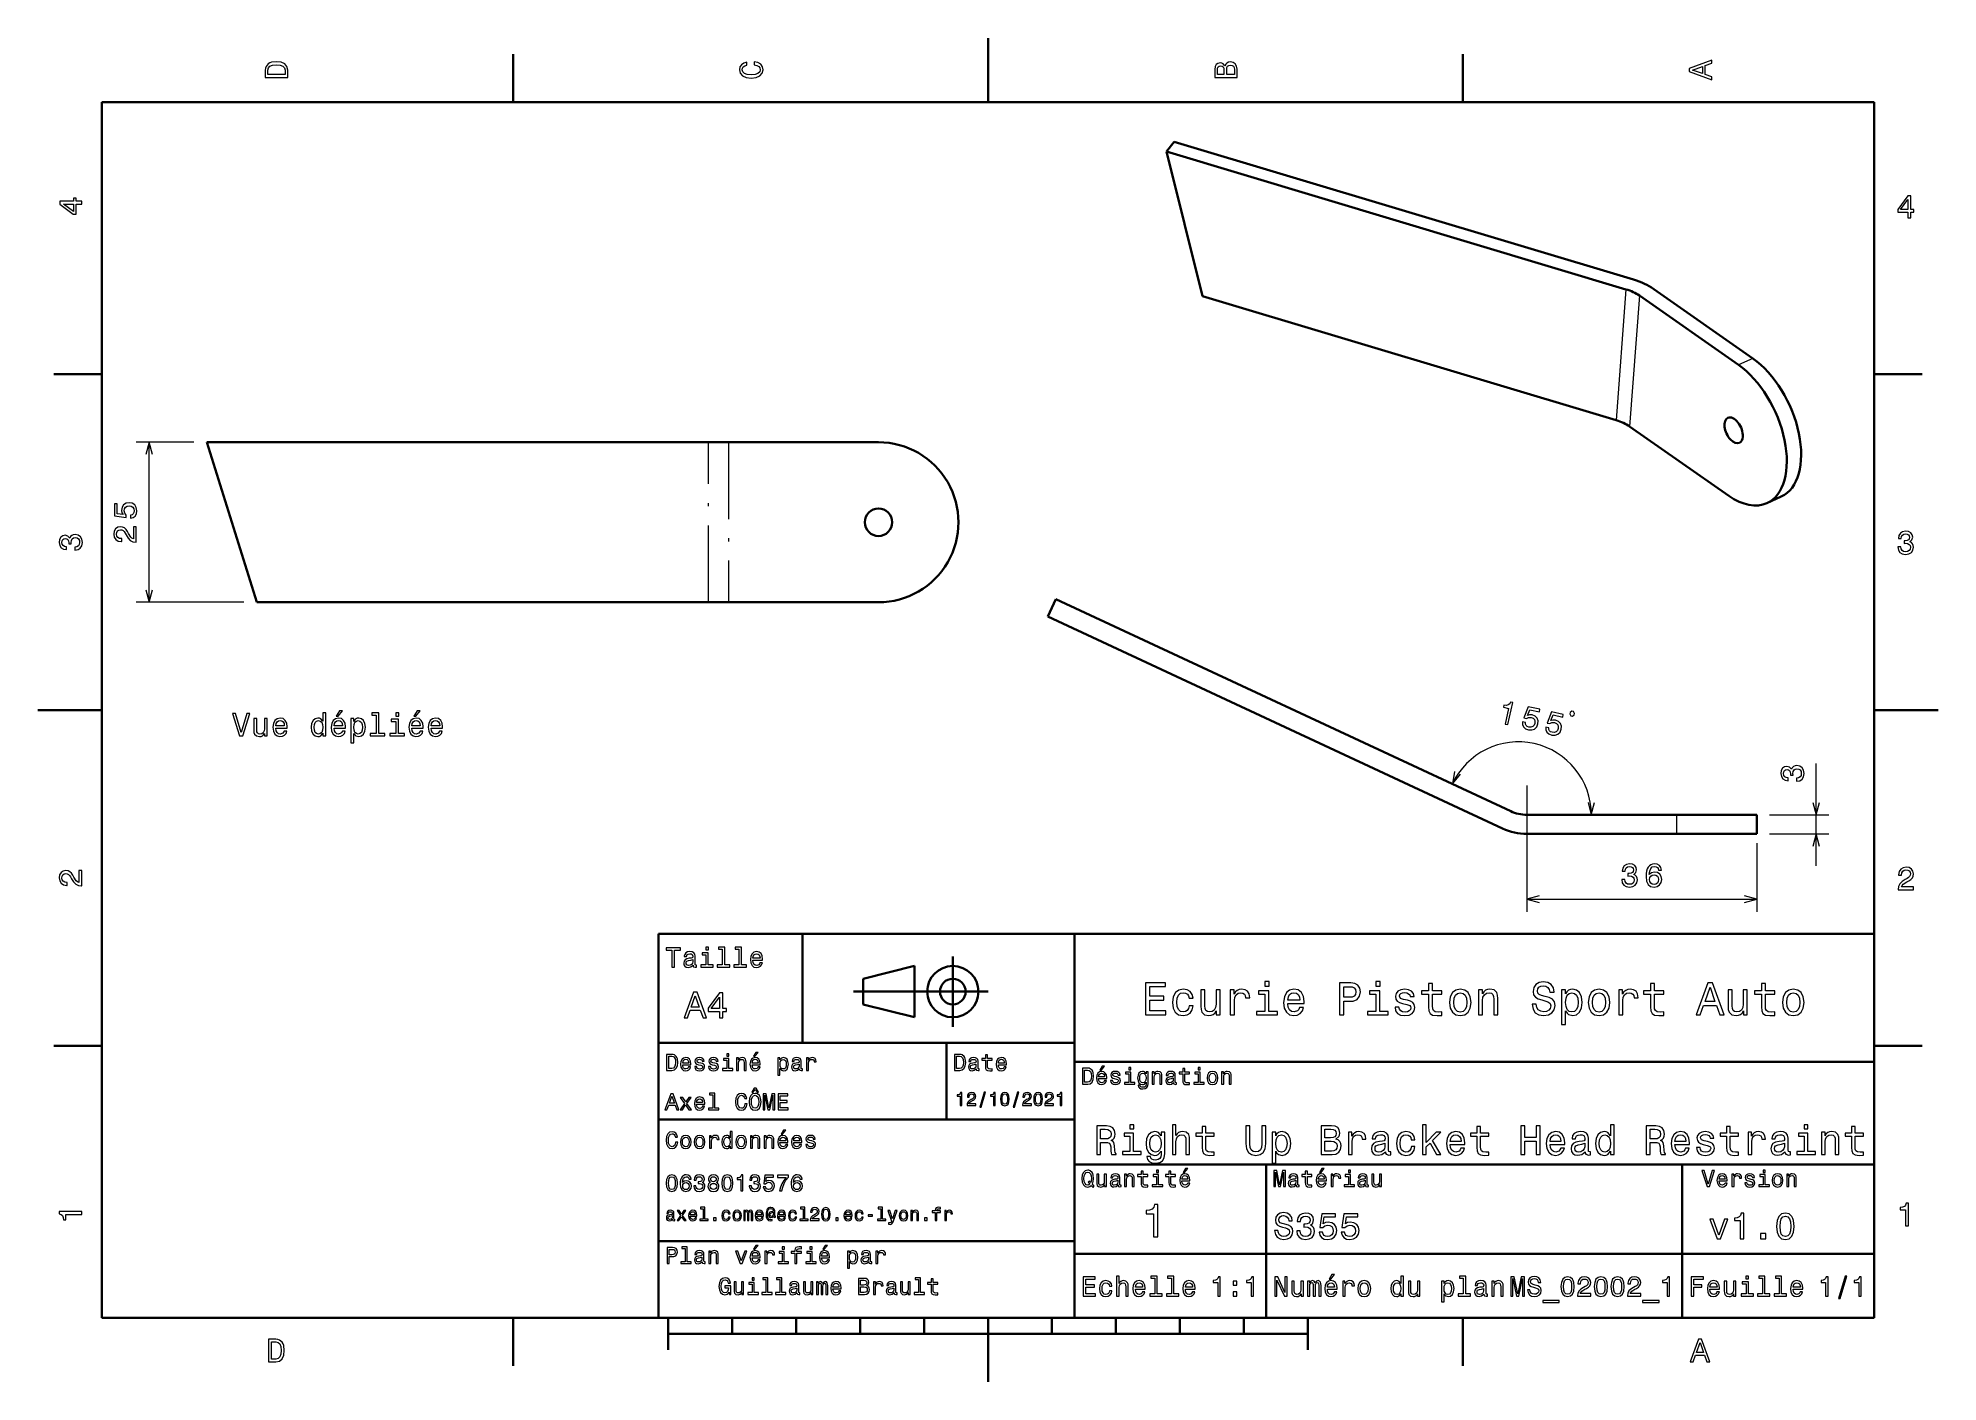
# Model space of a CAD drawing. Extents: x 0 to 297, y 0 to 210.
import ezdxf

# ---------------------------------------------------------------- set-up
doc = ezdxf.new("R2010")
doc.units = 0
doc.linetypes.add('DASHDOT', pattern=[18.5, 12, -3, 0.5, -3])

msp = doc.modelspace()

# ---------------------------------------------------------------- linework, layer by layer
at = {"color": 7, "lineweight": 35, "ltscale": 0.25}
for p, q in [((148.5, 200), (148.5, 210)), ((10, 105), (0, 105)), ((287, 105), (297, 105)), ((192, 10), (192, 20)), ((148.5, 10), (148.5, 0))]:
    msp.add_line(p, q, dxfattribs=at)
at = {"color": 7, "lineweight": 35, "ltscale": 0.1875}
for p, q in [((74.300003, 200), (74.300003, 207.5)), ((222.699997, 200), (222.699997, 207.5)), ((10, 157.5), (2.5, 157.5)), ((287, 157.5), (294.5, 157.5)), ((10, 52.5), (2.5, 52.5)), ((287, 52.5), (294.5, 52.5)), ((74.300003, 10), (74.300003, 2.5)), ((222.699997, 10), (222.699997, 2.5))]:
    msp.add_line(p, q, dxfattribs=at)
at = {"color": 7, "lineweight": 35}
for p, q in [((287, 200), (10, 200)), ((10, 200), (10, 10)), ((287, 10), (287, 200)), ((249.413376, 172.246429), (177.603333, 193.762405)), ((176.411285, 192.245331), (182.015961, 169.657593)), ((248.221313, 170.72934), (176.411285, 192.245331)), ((182.015961, 169.657593), (246.685547, 150.281052)), ((26.385162, 146.835205), (34.183746, 121.835213)), ((26.385162, 146.835205), (104.814026, 146.835205)), ((107.956268, 146.835205), (131.385162, 146.835205)), ((104.814026, 121.835213), (34.183746, 121.835213)), ((131.385162, 121.835213), (107.956268, 121.835213)), ((230.208862, 89.187706), (159.128174, 122.333176)), ((228.94101, 86.468781), (157.860321, 119.61425)), ((232.744583, 88.625549), (256.173462, 88.625549)), ((232.744583, 85.625549), (256.173462, 85.625549)), ((97, 10), (97, 70)), ((97, 70), (287, 70)), ((162, 10), (162, 70)), ((287, 70), (287, 10)), ((127.5, 61), (148.5, 61)), ((97, 53), (162, 53)), ((162, 50), (287, 50)), ((97, 41), (162, 41)), ((162, 34), (287, 34)), ((257, 10), (257, 34)), ((97, 22), (162, 22)), ((162, 20), (287, 20)), ((10, 10), (287, 10)), ((97, 10), (287, 10)), ((98.5, 7.5), (198.5, 7.5))]:
    msp.add_line(p, q, dxfattribs=at)
at = {"color": 7, "lineweight": 35, "ltscale": 0.048234}
msp.add_line((176.411285, 192.245331), (177.603333, 193.762405), dxfattribs=at)
at = {"color": 7, "lineweight": 13}
for p, q in [((248.221313, 170.72934), (246.685547, 150.281052)), ((250.319656, 169.74942), (248.78389, 149.301147))]:
    msp.add_line(p, q, dxfattribs=at)
at = {"color": 7, "lineweight": 35, "ltscale": 0.472903}
for p, q in [((250.319656, 169.74942), (265.827057, 158.917084)), ((252.560883, 170.77655), (268.068298, 159.944214)), ((264.29129, 138.468796), (248.78389, 149.301147))]:
    msp.add_line(p, q, dxfattribs=at)
at = {"color": 7, "lineweight": 13, "ltscale": 0.061635}
msp.add_line((268.068298, 159.944214), (265.827057, 158.917084), dxfattribs=at)
at = {"color": 8, "lineweight": 13, "ltscale": 0.225606}
msp.add_line((24.385162, 146.835205), (15.360931, 146.835205), dxfattribs=at)
at = {"color": 8, "lineweight": 13}
msp.add_line((17.360931, 121.835213), (17.360931, 146.835205), dxfattribs=at)
at = {"color": 7, "lineweight": 35, "ltscale": 0.078556}
for p, q in [((104.814026, 146.835205), (107.956268, 146.835205)), ((107.956268, 121.835213), (104.814026, 121.835213))]:
    msp.add_line(p, q, dxfattribs=at)
at = {"color": 7, "linetype": 'DASHDOT', "lineweight": 13}
for p, q in [((104.814026, 121.835213), (104.814026, 146.835205)), ((107.956268, 146.835205), (107.956268, 121.835213))]:
    msp.add_line(p, q, dxfattribs=at)
at = {"color": 7, "lineweight": 35, "ltscale": 0.061635}
msp.add_line((270.266754, 137.329346), (272.507996, 138.356476), dxfattribs=at)
at = {"color": 8, "lineweight": 13, "ltscale": 0.42057}
msp.add_line((32.183746, 121.835213), (15.360931, 121.835213), dxfattribs=at)
at = {"color": 7, "lineweight": 35, "ltscale": 0.075}
for p, q in [((159.128174, 122.333176), (157.860321, 119.61425)), ((268.673462, 85.625549), (268.673462, 88.625549))]:
    msp.add_line(p, q, dxfattribs=at)
at = {"color": 7, "lineweight": 13, "ltscale": 0.400901}
msp.add_line((277.958923, 80.625549), (277.958923, 96.661575), dxfattribs=at)
at = {"color": 34, "lineweight": 13, "ltscale": 0.494453}
msp.add_line((232.744583, 93.215904), (232.744583, 73.437767), dxfattribs=at)
at = {"color": 7, "lineweight": 35, "ltscale": 0.3125}
for p, q in [((268.673462, 88.625549), (256.173462, 88.625549)), ((268.673462, 85.625549), (256.173462, 85.625549))]:
    msp.add_line(p, q, dxfattribs=at)
at = {"color": 7, "lineweight": 13, "ltscale": 0.075}
msp.add_line((256.173462, 85.625549), (256.173462, 88.625549), dxfattribs=at)
at = {"color": 7, "lineweight": 13, "ltscale": 0.232137}
for p, q in [((270.673462, 88.625549), (279.958923, 88.625549)), ((270.673462, 85.625549), (279.958923, 85.625549))]:
    msp.add_line(p, q, dxfattribs=at)
at = {"color": 34, "lineweight": 13, "ltscale": 0.269453}
msp.add_line((268.673462, 84.215904), (268.673462, 73.437767), dxfattribs=at)
at = {"color": 34, "lineweight": 13}
msp.add_line((232.744583, 75.437767), (268.673462, 75.437767), dxfattribs=at)
at = {"color": 7, "lineweight": 35, "ltscale": 0.425}
msp.add_line((119.5, 53), (119.5, 70), dxfattribs=at)
at = {"color": 7, "lineweight": 35, "ltscale": 0.275}
msp.add_line((143, 55.5), (143, 66.5), dxfattribs=at)
at = {"color": 7, "lineweight": 35, "ltscale": 0.206155}
for p, q in [((129, 63), (137, 65)), ((137, 57), (129, 59))]:
    msp.add_line(p, q, dxfattribs=at)
at = {"color": 7, "lineweight": 35, "ltscale": 0.1}
msp.add_line((129, 59), (129, 63), dxfattribs=at)
at = {"color": 7, "lineweight": 35, "ltscale": 0.2}
msp.add_line((137, 65), (137, 57), dxfattribs=at)
at = {"color": 7, "lineweight": 35, "ltscale": 0.3}
msp.add_line((142, 41), (142, 53), dxfattribs=at)
at = {"color": 7, "lineweight": 35, "ltscale": 0.35}
msp.add_line((192, 20), (192, 34), dxfattribs=at)
at = {"color": 7, "lineweight": 35, "ltscale": 0.125}
for p, q in [((98.5, 10), (98.5, 5)), ((198.5, 10), (198.5, 5))]:
    msp.add_line(p, q, dxfattribs=at)
at = {"color": 7, "lineweight": 35, "ltscale": 0.0625}
for p, q in [((108.5, 10), (108.5, 7.5)), ((118.5, 10), (118.5, 7.5)), ((128.5, 10), (128.5, 7.5)), ((138.5, 10), (138.5, 7.5)), ((158.5, 10), (158.5, 7.5)), ((168.5, 10), (168.5, 7.5)), ((178.5, 10), (178.5, 7.5)), ((188.5, 10), (188.5, 7.5))]:
    msp.add_line(p, q, dxfattribs=at)
at = {"color": 7, "lineweight": 13}
for points in [[(35.533215, 204.994965), (35.533215, 203.829971), (39.033215, 203.829971), (39.033215, 204.994965), (38.922264, 205.544678), (38.584366, 205.953171), (38.034657, 206.205338), (37.283215, 206.296112), (36.516644, 206.215424), (36.21405, 206.114563), (35.971977, 205.973343), (35.644165, 205.56485), (35.563473, 205.297562)], [(35.951801, 204.959656), (36.027451, 205.342941), (36.259438, 205.605194), (36.672985, 205.761536), (37.283215, 205.811966), (37.873272, 205.756485), (38.286816, 205.600143), (38.533936, 205.332855), (38.614628, 204.959656), (38.614628, 204.298996), (35.951801, 204.298996)], [(111.93206, 205.817017), (112.35569, 205.716141), (112.658287, 205.549713), (112.844887, 205.317734), (112.905403, 205.045395), (112.814629, 204.71759), (112.54229, 204.460388), (112.098488, 204.28891), (111.483215, 204.233429), (110.872986, 204.28891), (110.424141, 204.455338), (110.151802, 204.71254), (110.055984, 205.045395), (110.106415, 205.287476), (110.247627, 205.494247), (110.474571, 205.655624), (110.787247, 205.766571), (110.787247, 206.245682), (110.308144, 206.094391), (109.94503, 205.832138), (109.718086, 205.474075), (109.637398, 205.045395), (109.763474, 204.510818), (110.116501, 204.10231), (110.696472, 203.840057), (111.483215, 203.749283), (112.269958, 203.840057), (112.84993, 204.10231), (113.208, 204.510818), (113.329041, 205.045395), (113.233215, 205.51442), (112.965927, 205.892654), (112.527161, 206.159943), (111.93206, 206.301163)], [(185.542007, 205.630417), (185.249496, 205.983429), (185.052811, 206.074219), (184.81073, 206.104477), (184.432495, 206.03891), (184.160156, 205.842224), (183.993729, 205.524506), (183.933212, 205.080704), (183.933212, 203.835022), (187.433212, 203.835022), (187.433212, 205.151306), (187.36261, 205.620331), (187.155838, 205.968307), (186.828018, 206.185165), (186.384216, 206.260818), (186.08667, 206.215424), (185.839554, 206.094391), (185.65799, 205.897705)], [(185.385666, 204.984879), (185.385666, 204.298996), (184.351807, 204.298996), (184.351807, 205.025223), (184.382065, 205.297562), (184.472839, 205.489197), (184.629181, 205.605194), (184.86116, 205.645538), (185.093155, 205.600143), (185.254532, 205.479111), (185.355408, 205.272339)], [(187.014618, 205.095825), (187.014618, 204.298996), (185.809296, 204.298996), (185.809296, 205.050446), (185.844589, 205.368164), (185.9505, 205.595108), (186.132065, 205.731277), (186.394302, 205.776657), (186.671692, 205.731277), (186.863327, 205.605194), (186.979324, 205.393372)], [(261.633209, 203.466858), (261.633209, 203.930847), (260.604401, 204.298996), (260.604401, 205.695969), (261.633209, 206.064133), (261.633209, 206.538193), (258.128174, 205.257217), (258.128174, 204.742798)], [(260.17572, 204.460388), (258.632477, 205), (260.17572, 205.539627)], [(6.833213, 184.02739), (6.833213, 184.481277), (5.965778, 184.481277), (5.965778, 184.98056), (5.56232, 184.98056), (5.56232, 184.481277), (3.408862, 184.481277), (3.408862, 184.022339), (5.521974, 182.489197), (5.965778, 182.489197), (5.965778, 184.02739)], [(292.277374, 181.916794), (292.731262, 181.916794), (292.731262, 182.784225), (293.23056, 182.784225), (293.23056, 183.187683), (292.731262, 183.187683), (292.731262, 185.341141), (292.272339, 185.341141), (290.739197, 183.228027), (290.739197, 182.784225), (292.277374, 182.784225)], [(291.162842, 183.187683), (292.277374, 184.756134), (292.277374, 183.187683)], [(5.56232, 182.912827), (3.993876, 184.02739), (5.56232, 184.02739)], [(5.73379, 129.979111), (5.769093, 129.979111), (6.253242, 130.059799), (6.616354, 130.296829), (6.848343, 130.670029), (6.934078, 131.164276), (6.848343, 131.688766), (6.626441, 132.082138), (6.273415, 132.334305), (5.819525, 132.425079), (5.521974, 132.384735), (5.279899, 132.273788), (5.0933, 132.092224), (4.957133, 131.850143), (4.684798, 132.177963), (4.251081, 132.293961), (3.857709, 132.218307), (3.560158, 132.00145), (3.373559, 131.648422), (3.307997, 131.164276), (3.388689, 130.710388), (3.610591, 130.362396), (3.963617, 130.135452), (4.432637, 130.059799), (4.46794, 130.059799), (4.46794, 130.508652), (4.145173, 130.548996), (3.913184, 130.680115), (3.771974, 130.891937), (3.721542, 131.189484), (3.761888, 131.451736), (3.867795, 131.643372), (4.039265, 131.759369), (4.271254, 131.804764), (4.518372, 131.759369), (4.684798, 131.638336), (4.785663, 131.426514), (4.815922, 131.139053), (4.810879, 130.942368), (5.209294, 130.942368), (5.199208, 131.189484), (5.244596, 131.507217), (5.365634, 131.744247), (5.56232, 131.885452), (5.819525, 131.935883), (6.112032, 131.880417), (6.328891, 131.734161), (6.465058, 131.502167), (6.510447, 131.194534), (6.460014, 130.876801), (6.308718, 130.644821), (6.066643, 130.498566), (5.73379, 130.443085)], [(290.729126, 130.51622), (290.729126, 130.480911), (290.809814, 129.996765), (291.046844, 129.633652), (291.420044, 129.401657), (291.914276, 129.315933), (292.438782, 129.401657), (292.832153, 129.623566), (293.08429, 129.976593), (293.175079, 130.430481), (293.134735, 130.728027), (293.023773, 130.970108), (292.842224, 131.156708), (292.600159, 131.292877), (292.927948, 131.565216), (293.043945, 131.998932), (292.968292, 132.392303), (292.751434, 132.68985), (292.398407, 132.87645), (291.914276, 132.942017), (291.460388, 132.861313), (291.112396, 132.63942), (290.885468, 132.286392), (290.809814, 131.817368), (290.809814, 131.782074), (291.258636, 131.782074), (291.299011, 132.104828), (291.430115, 132.336823), (291.641937, 132.478027), (291.939484, 132.528473), (292.201721, 132.488113), (292.393372, 132.382217), (292.509369, 132.210739), (292.554749, 131.97876), (292.509369, 131.731628), (292.388336, 131.565216), (292.176514, 131.46434), (291.889069, 131.434082), (291.692383, 131.439133), (291.692383, 131.04071), (291.939484, 131.050797), (292.257202, 131.005417), (292.494232, 130.884369), (292.635468, 130.687683), (292.685883, 130.430481), (292.630402, 130.13797), (292.484161, 129.921112), (292.252167, 129.784943), (291.944519, 129.739563), (291.626801, 129.789993), (291.394806, 129.941284), (291.248566, 130.183365), (291.193085, 130.51622)], [(32.644833, 104.443474), (31.767309, 101.462929), (30.864573, 104.443474), (30.385466, 104.443474), (31.515148, 100.938431), (32.01947, 100.938431), (33.12394, 104.443474)], [(44.531719, 101.357018), (44.531719, 100.938431), (44.975525, 100.938431), (44.975525, 104.559471), (44.536762, 104.559471), (44.536762, 103.233101), (44.198868, 103.616386), (43.992096, 103.707161), (43.755062, 103.742462), (43.326385, 103.641602), (42.993534, 103.359177), (42.776676, 102.905289), (42.701027, 102.295059), (42.776676, 101.68483), (42.993534, 101.225891), (43.326385, 100.938431), (43.755062, 100.842613), (43.992096, 100.877914), (44.203911, 100.968689)], [(46.599442, 104.014801), (46.896996, 104.014801), (47.598, 104.872147), (47.103767, 104.872147)], [(52.858089, 104.186272), (52.858089, 101.31163), (51.945267, 101.31163), (51.945267, 100.938431), (54.209675, 100.938431), (54.209675, 101.31163), (53.301895, 101.31163), (53.301895, 104.559471), (52.162125, 104.559471), (52.162125, 104.186272)], [(56.383305, 104.559471), (55.914284, 104.559471), (55.914284, 104.055145), (56.383305, 104.055145)], [(58.743534, 104.014801), (59.041084, 104.014801), (59.742096, 104.872147), (59.247856, 104.872147)], [(229.324799, 102.809937), (229.772858, 102.710602), (230.535858, 106.152252), (230.20105, 106.226486), (230.045837, 105.945786), (229.823822, 105.783211), (229.526825, 105.725075), (229.14389, 105.768646), (229.066391, 105.419067), (229.864029, 105.242233)], [(232.037399, 103.143555), (232.056213, 102.715797), (232.227615, 102.347198), (232.538452, 102.071655), (232.975052, 101.897377), (233.492004, 101.875755), (233.934448, 102.030785), (234.265778, 102.360252), (234.468491, 102.831879), (234.486298, 103.308342), (234.329651, 103.720169), (234.011673, 104.033447), (233.552628, 104.22303), (233.170258, 104.245811), (232.848663, 104.146637), (233.190643, 105.036804), (234.687439, 104.704971), (234.776947, 105.108711), (232.950272, 105.51368), (232.277771, 103.761803), (232.671661, 103.674477), (233.008545, 103.842575), (233.391449, 103.845505), (233.694565, 103.721489), (233.900894, 103.510445), (234.000031, 103.235344), (233.985428, 102.913147), (233.862503, 102.61496), (233.651459, 102.40863), (233.376358, 102.309479), (233.054169, 102.324089), (232.800842, 102.416405), (232.624084, 102.574402), (232.515671, 102.784409), (232.4953, 103.042038)], [(235.68486, 102.33493), (235.703674, 101.907173), (235.875076, 101.538574), (236.185913, 101.263031), (236.622528, 101.088753), (237.139465, 101.067131), (237.581924, 101.22216), (237.913239, 101.551628), (238.115952, 102.023262), (238.133759, 102.499718), (237.977112, 102.911545), (237.659134, 103.224823), (237.200104, 103.414406), (236.817719, 103.437187), (236.496124, 103.338013), (236.838104, 104.22818), (238.334915, 103.896347), (238.424423, 104.300095), (236.597733, 104.705055), (235.925232, 102.953178), (236.319122, 102.865852), (236.656006, 103.033958), (237.03891, 103.03688), (237.342026, 102.912865), (237.548355, 102.70182), (237.647507, 102.42672), (237.632904, 102.104523), (237.509964, 101.806335), (237.29892, 101.600006), (237.023819, 101.500854), (236.70163, 101.515465), (236.448303, 101.60778), (236.271545, 101.765778), (236.163132, 101.975784), (236.142761, 102.233414)], [(239.631332, 104.110008), (239.859131, 104.059509), (240.137451, 104.236801), (240.187943, 104.464607), (240.010651, 104.742912), (239.782837, 104.793411), (239.504547, 104.616119), (239.454041, 104.388313)], [(35.847282, 103.646645), (35.403477, 103.646645), (35.403477, 102.083244), (35.353043, 101.720131), (35.206791, 101.457886), (34.979847, 101.296501), (34.682297, 101.246071), (34.445263, 101.286415), (34.293968, 101.407448), (34.208233, 101.61422), (34.188061, 101.906731), (34.188061, 103.646645), (33.744255, 103.646645), (33.744255, 101.866386), (33.759384, 101.508316), (33.855206, 101.210762), (34.147713, 100.938431), (34.616734, 100.842613), (34.868896, 100.877914), (35.085754, 100.968689), (35.272354, 101.125031), (35.423649, 101.351974), (35.423649, 100.938431), (35.847282, 100.938431)], [(37.183735, 102.163933), (38.958954, 102.163933), (38.963997, 102.370705), (38.883305, 102.950676), (38.6614, 103.384399), (38.308376, 103.646645), (37.839355, 103.742462), (37.380421, 103.641602), (37.027397, 103.359177), (36.800449, 102.900246), (36.719761, 102.295059), (36.795406, 101.674744), (37.022354, 101.220848), (37.370335, 100.938431), (37.824226, 100.842613), (38.217598, 100.908173), (38.540363, 101.079643), (38.777397, 101.351974), (38.913563, 101.715088), (38.474804, 101.715088), (38.384026, 101.513359), (38.252899, 101.362061), (37.8797, 101.241028), (37.592239, 101.296501), (37.375378, 101.473015), (37.234169, 101.760475), (37.183735, 102.148804)], [(37.183735, 102.537132), (37.239212, 102.885117), (37.375378, 103.142319), (37.582153, 103.29866), (37.854485, 103.354134), (38.121777, 103.29866), (38.328548, 103.142319), (38.454628, 102.885117), (38.500019, 102.537132)], [(43.830711, 103.344048), (44.123219, 103.273445), (44.345119, 103.076759), (44.476242, 102.748947), (44.526676, 102.295059), (44.476242, 101.836128), (44.345119, 101.508316), (44.123219, 101.306587), (43.830711, 101.241028), (43.553333, 101.306587), (43.341518, 101.508316), (43.200306, 101.841171), (43.154919, 102.295059), (43.200306, 102.743904), (43.341518, 103.071716), (43.553333, 103.273445)], [(46.291805, 102.163933), (48.067024, 102.163933), (48.072067, 102.370705), (47.991371, 102.950676), (47.76947, 103.384399), (47.416443, 103.646645), (46.947426, 103.742462), (46.488491, 103.641602), (46.135468, 103.359177), (45.90852, 102.900246), (45.827827, 102.295059), (45.903477, 101.674744), (46.130424, 101.220848), (46.478405, 100.938431), (46.932297, 100.842613), (47.325668, 100.908173), (47.648434, 101.079643), (47.885468, 101.351974), (48.021633, 101.715088), (47.58287, 101.715088), (47.492096, 101.513359), (47.36097, 101.362061), (46.98777, 101.241028), (46.70031, 101.296501), (46.483448, 101.473015), (46.342239, 101.760475), (46.291805, 102.148804)], [(46.291805, 102.537132), (46.347282, 102.885117), (46.483448, 103.142319), (46.69022, 103.29866), (46.962555, 103.354134), (47.229847, 103.29866), (47.436619, 103.142319), (47.562698, 102.885117), (47.608086, 102.537132)], [(49.358086, 103.228058), (49.358086, 103.646645), (48.914284, 103.646645), (48.914284, 99.889442), (49.358086, 99.889442), (49.358086, 101.351974), (49.514427, 101.114944), (49.690941, 100.958603), (50.134743, 100.842613), (50.558376, 100.938431), (50.891228, 101.225891), (51.108086, 101.679787), (51.188782, 102.295059), (51.108086, 102.905289), (50.891228, 103.359177), (50.558376, 103.641602), (50.134743, 103.742462), (49.89267, 103.712204), (49.685898, 103.616386), (49.509384, 103.455002)], [(50.059097, 101.241028), (49.761547, 101.306587), (49.544685, 101.508316), (49.40852, 101.836128), (49.363129, 102.295059), (49.40852, 102.748947), (49.544685, 103.076759), (49.761547, 103.273445), (50.059097, 103.344048), (50.331429, 103.273445), (50.54829, 103.071716), (50.684456, 102.743904), (50.73489, 102.295059), (50.684456, 101.841171), (50.54829, 101.508316), (50.331429, 101.306587)], [(56.368176, 101.31163), (56.368176, 103.555862), (55.228405, 103.555862), (55.228405, 103.177628), (55.92437, 103.177628), (55.92437, 101.31163), (55.01659, 101.31163), (55.01659, 100.938431), (57.286041, 100.938431), (57.286041, 101.31163)], [(58.435898, 102.163933), (60.211113, 102.163933), (60.216156, 102.370705), (60.135468, 102.950676), (59.913563, 103.384399), (59.560539, 103.646645), (59.091515, 103.742462), (58.632584, 103.641602), (58.279556, 103.359177), (58.052612, 102.900246), (57.97192, 102.295059), (58.047569, 101.674744), (58.274513, 101.220848), (58.622498, 100.938431), (59.076385, 100.842613), (59.469757, 100.908173), (59.792526, 101.079643), (60.029556, 101.351974), (60.165726, 101.715088), (59.726963, 101.715088), (59.636185, 101.513359), (59.505062, 101.362061), (59.131863, 101.241028), (58.844398, 101.296501), (58.627541, 101.473015), (58.486328, 101.760475), (58.435898, 102.148804)], [(58.435898, 102.537132), (58.491371, 102.885117), (58.627541, 103.142319), (58.834312, 103.29866), (59.106647, 103.354134), (59.37394, 103.29866), (59.580711, 103.142319), (59.706791, 102.885117), (59.752182, 102.537132)], [(61.47192, 102.163933), (63.247135, 102.163933), (63.252178, 102.370705), (63.171486, 102.950676), (62.949585, 103.384399), (62.596558, 103.646645), (62.127541, 103.742462), (61.668606, 103.641602), (61.315582, 103.359177), (61.088634, 102.900246), (61.007942, 102.295059), (61.083591, 101.674744), (61.310535, 101.220848), (61.65852, 100.938431), (62.112411, 100.842613), (62.505783, 100.908173), (62.828548, 101.079643), (63.065578, 101.351974), (63.201748, 101.715088), (62.762985, 101.715088), (62.672207, 101.513359), (62.541084, 101.362061), (62.167885, 101.241028), (61.880421, 101.296501), (61.663563, 101.473015), (61.522354, 101.760475), (61.47192, 102.148804)], [(61.47192, 102.537132), (61.527397, 102.885117), (61.663563, 103.142319), (61.870335, 103.29866), (62.14267, 103.354134), (62.409962, 103.29866), (62.616734, 103.142319), (62.742813, 102.885117), (62.7882, 102.537132)], [(274.859497, 93.872665), (274.894775, 93.872665), (275.378937, 93.953362), (275.742065, 94.190392), (275.97403, 94.563591), (276.059784, 95.057823), (275.97403, 95.582321), (275.752136, 95.975693), (275.399109, 96.227852), (274.945221, 96.318634), (274.647675, 96.27829), (274.405579, 96.167336), (274.218994, 95.985779), (274.082825, 95.743706), (273.810486, 96.071518), (273.37677, 96.187508), (272.983398, 96.111862), (272.685852, 95.895004), (272.499268, 95.541977), (272.433685, 95.057823), (272.514374, 94.603935), (272.736267, 94.255951), (273.089294, 94.029007), (273.55835, 93.953362), (273.593628, 93.953362), (273.593628, 94.402206), (273.270874, 94.442551), (273.038879, 94.573677), (272.897675, 94.785492), (272.847229, 95.083038), (272.887573, 95.345291), (272.9935, 95.536934), (273.164978, 95.652924), (273.396942, 95.698318), (273.644073, 95.652924), (273.810486, 95.531891), (273.911346, 95.320076), (273.94162, 95.032608), (273.936584, 94.835922), (274.334991, 94.835922), (274.32489, 95.083038), (274.3703, 95.400764), (274.491333, 95.637794), (274.688019, 95.779007), (274.945221, 95.829437), (275.237732, 95.773964), (275.45459, 95.627708), (275.590759, 95.395721), (275.636139, 95.088089), (275.585693, 94.770363), (275.434418, 94.538376), (275.192322, 94.39212), (274.859497, 94.336647)], [(290.76947, 76.916786), (293.175079, 76.916786), (293.175079, 77.350502), (291.273773, 77.350502), (291.3797, 77.587532), (291.561249, 77.784218), (292.121033, 78.142288), (292.418579, 78.293587), (292.751434, 78.510445), (292.988464, 78.762604), (293.124634, 79.060158), (293.175079, 79.398056), (293.089355, 79.821686), (292.852325, 80.154541), (292.489197, 80.366356), (292.020172, 80.442001), (291.536041, 80.35627), (291.167877, 80.119232), (290.930847, 79.740997), (290.850159, 79.241714), (290.850159, 79.171112), (291.309082, 79.171112), (291.309082, 79.211456), (291.354462, 79.554398), (291.490631, 79.806557), (291.707489, 79.967941), (291.994965, 80.023415), (292.287476, 79.972984), (292.504333, 79.846901), (292.645538, 79.650215), (292.695984, 79.403099), (292.660675, 79.171112), (292.56485, 78.974426), (292.403473, 78.802956), (292.181549, 78.651657), (291.884003, 78.490273), (291.389771, 78.177589), (291.041779, 77.844742), (290.835022, 77.441284), (290.76947, 76.931915)], [(6.833213, 77.519447), (6.833213, 79.925072), (6.399496, 79.925072), (6.399496, 78.023773), (6.162464, 78.129684), (5.965778, 78.311241), (5.607709, 78.871033), (5.456412, 79.168587), (5.239553, 79.501442), (4.987392, 79.738472), (4.689842, 79.874641), (4.351945, 79.925072), (3.928314, 79.839333), (3.595461, 79.602303), (3.383646, 79.239189), (3.307997, 78.770172), (3.393732, 78.286018), (3.630764, 77.91787), (4.009006, 77.680832), (4.508286, 77.600143), (4.578891, 77.600143), (4.578891, 78.059074), (4.538545, 78.059074), (4.195605, 78.104462), (3.943444, 78.240631), (3.782061, 78.457489), (3.726585, 78.744957), (3.777017, 79.03746), (3.903098, 79.254318), (4.099784, 79.395531), (4.346902, 79.445961), (4.578891, 79.41066), (4.775577, 79.314842), (4.947046, 79.153458), (5.098343, 78.931557), (5.259727, 78.634003), (5.572406, 78.139771), (5.90526, 77.791786), (6.308718, 77.585014), (6.818084, 77.519447)], [(99.102303, 64.837173), (99.5, 64.837173), (99.5, 67.47406), (100.407784, 67.47406), (100.407784, 67.837173), (98.190201, 67.837173), (98.190201, 67.47406), (99.102303, 67.47406)], [(102.387611, 65.139771), (102.387611, 65.126801), (102.409225, 64.979828), (102.47406, 64.876076), (102.746399, 64.793945), (102.958214, 64.828529), (102.958214, 65.122475), (102.867432, 65.109505), (102.746399, 65.165703), (102.724785, 65.338615), (102.724785, 66.540344), (102.672913, 66.84726), (102.521614, 67.0634), (102.257927, 67.193085), (101.886169, 67.240631), (101.523056, 67.188759), (101.255043, 67.041786), (101.086456, 66.812675), (101.030258, 66.510086), (101.030258, 66.484146), (101.371758, 66.484146), (101.402016, 66.665703), (101.497116, 66.795387), (101.65274, 66.873199), (101.873199, 66.903458), (102.085014, 66.881844), (102.236313, 66.817001), (102.327087, 66.704605), (102.357346, 66.548988), (102.340057, 66.367432), (102.270897, 66.276657), (102.097984, 66.233429), (101.773773, 66.198845), (101.402016, 66.121033), (101.138329, 65.982704), (100.982712, 65.766571), (100.935158, 65.446686), (100.978386, 65.161385), (101.112389, 64.949562), (101.328529, 64.815559), (101.626801, 64.768013), (102.028816, 64.858788)], [(102.344383, 65.649857), (102.292511, 65.425072), (102.154182, 65.252159), (101.946686, 65.139771), (101.691643, 65.100861), (101.527374, 65.122475), (101.41066, 65.191643), (101.337173, 65.312675), (101.315559, 65.481262), (101.332855, 65.632561), (101.402016, 65.740631), (101.678673, 65.861671), (102.028816, 65.913544), (102.344383, 66.017288)], [(104.773773, 65.157059), (104.773773, 67.080688), (103.796829, 67.080688), (103.796829, 66.756485), (104.393372, 66.756485), (104.393372, 65.157059), (103.615273, 65.157059), (103.615273, 64.837173), (105.560516, 64.837173), (105.560516, 65.157059)], [(104.786743, 67.940918), (104.384727, 67.940918), (104.384727, 67.508644), (104.786743, 67.508644)], [(106.969742, 67.621033), (106.969742, 65.157059), (106.187317, 65.157059), (106.187317, 64.837173), (108.128242, 64.837173), (108.128242, 65.157059), (107.350143, 65.157059), (107.350143, 67.940918), (106.373199, 67.940918), (106.373199, 67.621033)], [(109.572044, 67.621033), (109.572044, 65.157059), (108.789627, 65.157059), (108.789627, 64.837173), (110.730545, 64.837173), (110.730545, 65.157059), (109.952454, 65.157059), (109.952454, 67.940918), (108.975502, 67.940918), (108.975502, 67.621033)], [(111.750717, 65.887604), (113.272339, 65.887604), (113.276657, 66.064842), (113.207497, 66.561958), (113.017288, 66.933716), (112.714699, 67.158501), (112.312683, 67.240631), (111.919312, 67.154175), (111.616714, 66.912102), (111.422188, 66.51873), (111.353027, 66), (111.41787, 65.4683), (111.612396, 65.079247), (111.91066, 64.837173), (112.299713, 64.755043), (112.636887, 64.811234), (112.913544, 64.958214), (113.116714, 65.191643), (113.233429, 65.502876), (112.857346, 65.502876), (112.779541, 65.329971), (112.667145, 65.200287), (112.34726, 65.096542), (112.100868, 65.144089), (111.914986, 65.295387), (111.793945, 65.541786), (111.750717, 65.874634)], [(111.750717, 66.207489), (111.798271, 66.50576), (111.914986, 66.726219), (112.092216, 66.860229), (112.325653, 66.907776), (112.554756, 66.860229), (112.731987, 66.726219), (112.840057, 66.50576), (112.878967, 66.207489)], [(173.109512, 57.381123), (176.279541, 57.381123), (176.279541, 57.986309), (173.772339, 57.986309), (173.772339, 59.679394), (176.005768, 59.679394), (176.005768, 60.277374), (173.772339, 60.277374), (173.772339, 61.775936), (176.221893, 61.775936), (176.221893, 62.381123), (173.109512, 62.381123)], [(192.439484, 62.554031), (191.769455, 62.554031), (191.769455, 61.833572), (192.439484, 61.833572)], [(203.462524, 57.381123), (204.125351, 57.381123), (204.125351, 59.492073), (204.860229, 59.492073), (205.602295, 59.528095), (206.193085, 59.780258), (206.574921, 60.270172), (206.704605, 60.940201), (206.603745, 61.559795), (206.315552, 62.013687), (205.840057, 62.287464), (205.191635, 62.381123), (203.462524, 62.381123)], [(209.788177, 62.554031), (209.118149, 62.554031), (209.118149, 61.833572), (209.788177, 61.833572)], [(234.20462, 59.030979), (233.548996, 59.030979), (233.693085, 58.267288), (234.053314, 57.70533), (234.608078, 57.366714), (235.357361, 57.244236), (236.099426, 57.359509), (236.654175, 57.67651), (237.007202, 58.17363), (237.136902, 58.82925), (237.028824, 59.420029), (236.726227, 59.801872), (236.236313, 60.054031), (235.580704, 60.241352), (235.018738, 60.378242), (234.651306, 60.536743), (234.442368, 60.767288), (234.377533, 61.127522), (234.442368, 61.451729), (234.629684, 61.696686), (234.917877, 61.862389), (235.314133, 61.920029), (235.71759, 61.84798), (236.034592, 61.653458), (236.24353, 61.32925), (236.344391, 60.889767), (237, 60.889767), (237, 60.904179), (236.884735, 61.581409), (236.546112, 62.085732), (236.01297, 62.402737), (235.292511, 62.510807), (234.644104, 62.402737), (234.139771, 62.100143), (233.815567, 61.631844), (233.700287, 61.026657), (233.793961, 60.486309), (234.067734, 60.118874), (234.5, 59.873917), (235.09079, 59.6866), (235.674362, 59.520893), (236.113831, 59.362389), (236.380402, 59.131844), (236.47406, 58.757202), (236.387619, 58.375359), (236.164276, 58.087173), (235.825653, 57.907059), (235.386169, 57.849422), (234.896255, 57.928673), (234.521622, 58.159222), (234.283875, 58.533859)], [(259.175781, 57.381123), (259.838623, 57.381123), (260.364563, 58.850864), (262.360229, 58.850864), (262.886169, 57.381123), (263.563416, 57.381123), (261.733429, 62.388329), (260.998566, 62.388329)], [(100.982712, 56.9049), (101.51297, 56.9049), (101.933716, 58.080692), (103.530258, 58.080692), (103.951012, 56.9049), (104.492798, 56.9049), (103.028816, 60.910664), (102.440926, 60.910664)], [(102.118156, 58.570606), (102.734871, 60.334293), (103.351585, 58.570606)], [(106.521614, 56.9049), (107.040344, 56.9049), (107.040344, 57.896255), (107.610954, 57.896255), (107.610954, 58.357349), (107.040344, 58.357349), (107.040344, 60.818443), (106.515854, 60.818443), (104.763687, 58.403458), (104.763687, 57.896255), (106.521614, 57.896255)], [(105.247841, 58.357349), (106.521614, 60.149857), (106.521614, 58.357349)], [(179.932281, 59.967579), (180.559082, 59.967579), (180.429398, 60.543945), (180.119598, 60.997837), (179.636887, 61.278816), (179.010086, 61.386887), (178.318436, 61.242794), (177.792511, 60.839336), (177.46109, 60.183716), (177.345825, 59.304752), (177.453888, 58.432995), (177.778091, 57.78458), (178.289627, 57.381123), (178.988464, 57.244236), (179.608063, 57.352303), (180.090775, 57.6549), (180.42218, 58.130402), (180.566284, 58.764408), (179.96109, 58.764408), (179.853027, 58.36095), (179.651291, 58.058357), (179.363113, 57.871037), (179.010086, 57.8134), (178.570602, 57.907059), (178.253601, 58.195244), (178.059082, 58.663544), (177.994232, 59.326366), (178.059082, 59.974781), (178.260803, 60.443081), (178.585007, 60.731266), (179.010086, 60.83213), (179.38472, 60.767288), (179.66571, 60.601585), (179.853027, 60.327808)], [(184.788177, 61.25), (184.154175, 61.25), (184.154175, 59.016571), (184.082123, 58.497837), (183.873199, 58.123196), (183.548996, 57.892651), (183.123917, 57.820602), (182.785294, 57.878242), (182.569168, 58.051151), (182.446686, 58.346542), (182.417862, 58.764408), (182.417862, 61.25), (181.783859, 61.25), (181.783859, 58.706772), (181.805481, 58.195244), (181.942368, 57.770172), (182.360229, 57.381123), (183.030258, 57.244236), (183.390488, 57.294666), (183.700287, 57.424351), (183.966858, 57.647694), (184.182999, 57.971901), (184.182999, 57.381123), (184.788177, 57.381123)], [(186.380402, 57.381123), (187.014404, 57.381123), (187.014404, 59.592937), (187.079254, 60.12608), (187.273773, 60.507923), (187.590775, 60.738472), (188.015854, 60.817722), (188.332855, 60.767288), (188.570602, 60.623199), (188.714691, 60.378242), (188.765121, 60.046829), (189.406342, 60.046829), (189.319885, 60.630402), (189.082123, 61.048271), (188.685883, 61.30043), (188.145538, 61.386887), (187.778091, 61.32925), (187.46109, 61.185158), (187.180115, 60.940201), (186.956772, 60.608788), (186.956772, 61.25), (186.380402, 61.25)], [(192.417862, 57.914265), (192.417862, 61.120316), (190.789627, 61.120316), (190.789627, 60.579971), (191.783859, 60.579971), (191.783859, 57.914265), (190.48703, 57.914265), (190.48703, 57.381123), (193.729111, 57.381123), (193.729111, 57.914265)], [(195.37175, 59.131844), (197.907776, 59.131844), (197.914978, 59.427231), (197.799713, 60.255764), (197.482712, 60.875359), (196.978378, 61.25), (196.30835, 61.386887), (195.65274, 61.242794), (195.148407, 60.839336), (194.824203, 60.183716), (194.708923, 59.319164), (194.817001, 58.432995), (195.141205, 57.78458), (195.638321, 57.381123), (196.286743, 57.244236), (196.848694, 57.337894), (197.309799, 57.582851), (197.648407, 57.971901), (197.842941, 58.490631), (197.216141, 58.490631), (197.086456, 58.20245), (196.899139, 57.986309), (196.365997, 57.8134), (195.955322, 57.892651), (195.645538, 58.14481), (195.443802, 58.555473), (195.37175, 59.110229)], [(195.37175, 59.664986), (195.451004, 60.162102), (195.645538, 60.529537), (195.940918, 60.75288), (196.329971, 60.83213), (196.711807, 60.75288), (197.007202, 60.529537), (197.187317, 60.162102), (197.252167, 59.664986)], [(205.01152, 61.76873), (205.443802, 61.725502), (205.760803, 61.588615), (205.94812, 61.336452), (206.01297, 60.940201), (205.940918, 60.522331), (205.746399, 60.270172), (205.414978, 60.140488), (204.96109, 60.104465), (204.125351, 60.104465), (204.125351, 61.76873)], [(209.766571, 57.914265), (209.766571, 61.120316), (208.138321, 61.120316), (208.138321, 60.579971), (209.132568, 60.579971), (209.132568, 57.914265), (207.835724, 57.914265), (207.835724, 57.381123), (211.077805, 57.381123), (211.077805, 57.914265)], [(214.060516, 59.636166), (213.44812, 59.780258), (212.994232, 59.945965), (212.842941, 60.28458), (212.886169, 60.522331), (213.03746, 60.695244), (213.282425, 60.803314), (213.635437, 60.846542), (213.97406, 60.803314), (214.240631, 60.67363), (214.413544, 60.479107), (214.485596, 60.219738), (215.105194, 60.219738), (215.105194, 60.23415), (214.997116, 60.70245), (214.701721, 61.069885), (214.240631, 61.30043), (213.635437, 61.386887), (213.023056, 61.30043), (212.57637, 61.062679), (212.29538, 60.709652), (212.208939, 60.262966), (212.273773, 59.830688), (212.475494, 59.528095), (212.806915, 59.311958), (213.289627, 59.16066), (213.995682, 58.987751), (214.427948, 58.807636), (214.543228, 58.663544), (214.586456, 58.447407), (214.521606, 58.180836), (214.348694, 57.979107), (214.067719, 57.849422), (213.693085, 57.806194), (213.296829, 57.849422), (213.008636, 58.000721), (212.814117, 58.245674), (212.734863, 58.584293), (212.122482, 58.584293), (212.223343, 58.007923), (212.518738, 57.590057), (212.98703, 57.337894), (213.635437, 57.244236), (214.312683, 57.337894), (214.809799, 57.590057), (215.112396, 57.993515), (215.220459, 58.519451), (215.141205, 58.973343), (214.917862, 59.283138), (214.55043, 59.484871)], [(217.353027, 60.579971), (217.353027, 58.64193), (217.396255, 58.015129), (217.597992, 57.582851), (218.001434, 57.330688), (218.685883, 57.244236), (219.43515, 57.280258), (219.43515, 57.827808), (218.887604, 57.78458), (218.390488, 57.842216), (218.123917, 58.022331), (218.008652, 58.324928), (217.98703, 58.75), (217.98703, 60.579971), (219.43515, 60.579971), (219.43515, 61.120316), (217.98703, 61.120316), (217.98703, 62.251438), (217.353027, 62.251438), (217.353027, 61.120316), (216.257935, 61.120316), (216.257935, 60.579971)], [(220.65274, 59.311958), (220.768005, 58.432995), (221.099426, 57.78458), (221.625366, 57.381123), (222.331421, 57.244236), (223.030258, 57.381123), (223.556198, 57.777374), (223.887604, 58.425793), (224.010086, 59.311958), (223.887604, 60.190922), (223.556198, 60.846542), (223.030258, 61.242794), (222.331421, 61.386887), (221.625366, 61.242794), (221.099426, 60.839336), (220.768005, 60.190922)], [(221.301147, 59.319164), (221.365997, 59.967579), (221.567719, 60.435879), (221.891937, 60.72406), (222.331421, 60.824928), (222.763687, 60.72406), (223.087891, 60.443081), (223.289627, 59.967579), (223.361679, 59.319164), (223.289627, 58.663544), (223.087891, 58.188038), (222.763687, 57.899853), (222.331421, 57.806194), (221.891937, 57.899853), (221.567719, 58.188038), (221.365997, 58.663544)], [(225.177246, 57.381123), (225.811249, 57.381123), (225.811249, 59.614552), (225.876083, 60.12608), (226.085022, 60.500717), (226.409225, 60.731266), (226.841507, 60.817722), (227.187317, 60.745674), (227.403458, 60.551151), (227.511536, 60.226944), (227.547546, 59.794666), (227.547546, 57.381123), (228.181564, 57.381123), (228.181564, 59.924351), (228.15274, 60.435879), (228.023056, 60.86095), (227.597992, 61.25), (226.935165, 61.386887), (226.567719, 61.336452), (226.257935, 61.199566), (225.991364, 60.969017), (225.782425, 60.659222), (225.782425, 61.25), (225.177246, 61.25)], [(238.786743, 60.652016), (238.786743, 61.25), (238.15274, 61.25), (238.15274, 55.882565), (238.786743, 55.882565), (238.786743, 57.971901), (239.010101, 57.633286), (239.262253, 57.409943), (239.896271, 57.244236), (240.50145, 57.381123), (240.976959, 57.791786), (241.286743, 58.440201), (241.402023, 59.319164), (241.286743, 60.190922), (240.976959, 60.839336), (240.50145, 61.242794), (239.896271, 61.386887), (239.550446, 61.343658), (239.255051, 61.206772), (239.002899, 60.976223)], [(239.788193, 57.8134), (239.363129, 57.907059), (239.053314, 58.195244), (238.858795, 58.663544), (238.793945, 59.319164), (238.858795, 59.967579), (239.053314, 60.435879), (239.363129, 60.716858), (239.788193, 60.817722), (240.177246, 60.716858), (240.48703, 60.428673), (240.681564, 59.960373), (240.753601, 59.319164), (240.681564, 58.67075), (240.48703, 58.195244), (240.177246, 57.907059)], [(242.338623, 59.311958), (242.453888, 58.432995), (242.785309, 57.78458), (243.311249, 57.381123), (244.017303, 57.244236), (244.716141, 57.381123), (245.242081, 57.777374), (245.573486, 58.425793), (245.695969, 59.311958), (245.573486, 60.190922), (245.242081, 60.846542), (244.716141, 61.242794), (244.017303, 61.386887), (243.311249, 61.242794), (242.785309, 60.839336), (242.453888, 60.190922)], [(242.98703, 59.319164), (243.05188, 59.967579), (243.253601, 60.435879), (243.57782, 60.72406), (244.017303, 60.824928), (244.449585, 60.72406), (244.773773, 60.443081), (244.97551, 59.967579), (245.047546, 59.319164), (244.97551, 58.663544), (244.773773, 58.188038), (244.449585, 57.899853), (244.017303, 57.806194), (243.57782, 57.899853), (243.253601, 58.188038), (243.05188, 58.663544)], [(247.100861, 57.381123), (247.734863, 57.381123), (247.734863, 59.592937), (247.799713, 60.12608), (247.994232, 60.507923), (248.311249, 60.738472), (248.736313, 60.817722), (249.053314, 60.767288), (249.291077, 60.623199), (249.435165, 60.378242), (249.485596, 60.046829), (250.126801, 60.046829), (250.040344, 60.630402), (249.802597, 61.048271), (249.406342, 61.30043), (248.865997, 61.386887), (248.498566, 61.32925), (248.181549, 61.185158), (247.900574, 60.940201), (247.677246, 60.608788), (247.677246, 61.25), (247.100861, 61.25)], [(252.05043, 60.579971), (252.05043, 58.64193), (252.093658, 58.015129), (252.29538, 57.582851), (252.698853, 57.330688), (253.383286, 57.244236), (254.132568, 57.280258), (254.132568, 57.827808), (253.585022, 57.78458), (253.087891, 57.842216), (252.82132, 58.022331), (252.706055, 58.324928), (252.684448, 58.75), (252.684448, 60.579971), (254.132568, 60.579971), (254.132568, 61.120316), (252.684448, 61.120316), (252.684448, 62.251438), (252.05043, 62.251438), (252.05043, 61.120316), (250.955322, 61.120316), (250.955322, 60.579971)], [(260.595093, 59.463257), (261.365997, 61.667866), (262.136902, 59.463257)], [(267.194519, 61.25), (266.560516, 61.25), (266.560516, 59.016571), (266.488464, 58.497837), (266.279541, 58.123196), (265.955322, 57.892651), (265.530243, 57.820602), (265.19165, 57.878242), (264.975494, 58.051151), (264.853027, 58.346542), (264.824219, 58.764408), (264.824219, 61.25), (264.190186, 61.25), (264.190186, 58.706772), (264.211792, 58.195244), (264.348694, 57.770172), (264.766571, 57.381123), (265.436584, 57.244236), (265.796814, 57.294666), (266.106628, 57.424351), (266.373199, 57.647694), (266.589325, 57.971901), (266.589325, 57.381123), (267.194519, 57.381123)], [(269.399109, 60.579971), (269.399109, 58.64193), (269.442352, 58.015129), (269.644073, 57.582851), (270.047546, 57.330688), (270.731995, 57.244236), (271.481262, 57.280258), (271.481262, 57.827808), (270.933716, 57.78458), (270.436584, 57.842216), (270.170013, 58.022331), (270.054749, 58.324928), (270.033142, 58.75), (270.033142, 60.579971), (271.481262, 60.579971), (271.481262, 61.120316), (270.033142, 61.120316), (270.033142, 62.251438), (269.399109, 62.251438), (269.399109, 61.120316), (268.304016, 61.120316), (268.304016, 60.579971)], [(272.698853, 59.311958), (272.814117, 58.432995), (273.145508, 57.78458), (273.671448, 57.381123), (274.377502, 57.244236), (275.076355, 57.381123), (275.602295, 57.777374), (275.933716, 58.425793), (276.056183, 59.311958), (275.933716, 60.190922), (275.602295, 60.846542), (275.076355, 61.242794), (274.377502, 61.386887), (273.671448, 61.242794), (273.145508, 60.839336), (272.814117, 60.190922)], [(273.34726, 59.319164), (273.412109, 59.967579), (273.613831, 60.435879), (273.938019, 60.72406), (274.377502, 60.824928), (274.809784, 60.72406), (275.134003, 60.443081), (275.335724, 59.967579), (275.407776, 59.319164), (275.335724, 58.663544), (275.134003, 58.188038), (274.809784, 57.899853), (274.377502, 57.806194), (273.938019, 57.899853), (273.613831, 58.188038), (273.412109, 58.663544)], [(99.080688, 51.190563), (98.248558, 51.190563), (98.248558, 48.690563), (99.080688, 48.690563), (99.473343, 48.769814), (99.765129, 49.011169), (99.945244, 49.40382), (100.010086, 49.940563), (99.952446, 50.488113), (99.880402, 50.70425), (99.779541, 50.877163), (99.487755, 51.111313), (99.296829, 51.168949)], [(99.055473, 50.891571), (99.329254, 50.837536), (99.516571, 50.671829), (99.628242, 50.376442), (99.664268, 49.940563), (99.624641, 49.519093), (99.51297, 49.223705), (99.322044, 49.047192), (99.055473, 48.989555), (98.583572, 48.989555), (98.583572, 50.891571)], [(100.784584, 49.565922), (102.052597, 49.565922), (102.056198, 49.713619), (101.998558, 50.127884), (101.840057, 50.437683), (101.587898, 50.625), (101.252884, 50.693443), (100.925072, 50.621399), (100.672913, 50.41967), (100.510803, 50.091862), (100.453171, 49.659584), (100.507202, 49.216499), (100.669312, 48.892292), (100.91787, 48.690563), (101.242073, 48.62212), (101.523056, 48.668949), (101.753601, 48.791428), (101.922913, 48.98595), (102.020172, 49.245319), (101.706772, 49.245319), (101.64193, 49.101227), (101.548271, 48.993156), (101.2817, 48.9067), (101.07637, 48.946327), (100.921471, 49.072407), (100.820602, 49.27774), (100.784584, 49.555115)], [(103.623199, 49.818085), (103.317001, 49.890129), (103.090057, 49.972984), (103.014412, 50.142292), (103.036026, 50.261169), (103.111671, 50.347622), (103.234146, 50.401657), (103.41066, 50.423271), (103.579971, 50.401657), (103.713257, 50.336815), (103.799713, 50.239555), (103.835732, 50.109871), (104.145531, 50.109871), (104.145531, 50.117077), (104.091499, 50.351227), (103.943802, 50.534943), (103.713257, 50.650219), (103.41066, 50.693443), (103.104469, 50.650219), (102.881126, 50.531342), (102.740631, 50.354828), (102.697403, 50.131485), (102.729828, 49.915348), (102.830688, 49.76405), (102.996399, 49.655983), (103.237755, 49.580334), (103.590775, 49.493877), (103.806915, 49.40382), (103.864555, 49.331772), (103.886169, 49.223705), (103.853745, 49.09042), (103.767288, 48.989555), (103.626801, 48.924713), (103.439484, 48.903099), (103.241356, 48.924713), (103.09726, 49.000362), (103, 49.122841), (102.960373, 49.292149), (102.654175, 49.292149), (102.704613, 49.003963), (102.852303, 48.795029), (103.086456, 48.668949), (103.41066, 48.62212), (103.749283, 48.668949), (103.997841, 48.795029), (104.149139, 48.996758), (104.203171, 49.259727), (104.163544, 49.486671), (104.051872, 49.641571), (103.868156, 49.742435)], [(105.791786, 49.818085), (105.485588, 49.890129), (105.258644, 49.972984), (105.182999, 50.142292), (105.204613, 50.261169), (105.280258, 50.347622), (105.40274, 50.401657), (105.579254, 50.423271), (105.748558, 50.401657), (105.881844, 50.336815), (105.9683, 50.239555), (106.004326, 50.109871), (106.314117, 50.109871), (106.314117, 50.117077), (106.260086, 50.351227), (106.112396, 50.534943), (105.881844, 50.650219), (105.579254, 50.693443), (105.273056, 50.650219), (105.049713, 50.531342), (104.909225, 50.354828), (104.865997, 50.131485), (104.898415, 49.915348), (104.999283, 49.76405), (105.164986, 49.655983), (105.406342, 49.580334), (105.759369, 49.493877), (105.975502, 49.40382), (106.033142, 49.331772), (106.054756, 49.223705), (106.022339, 49.09042), (105.935883, 48.989555), (105.795387, 48.924713), (105.60807, 48.903099), (105.409943, 48.924713), (105.265854, 49.000362), (105.168587, 49.122841), (105.12896, 49.292149), (104.822769, 49.292149), (104.873199, 49.003963), (105.020897, 48.795029), (105.255043, 48.668949), (105.579254, 48.62212), (105.91787, 48.668949), (106.166428, 48.795029), (106.317726, 48.996758), (106.371758, 49.259727), (106.33213, 49.486671), (106.220459, 49.641571), (106.036743, 49.742435)], [(107.981987, 48.957134), (107.981987, 50.560158), (107.16787, 50.560158), (107.16787, 50.289986), (107.664986, 50.289986), (107.664986, 48.957134), (107.016571, 48.957134), (107.016571, 48.690563), (108.637611, 48.690563), (108.637611, 48.957134)], [(107.992798, 51.27702), (107.657784, 51.27702), (107.657784, 50.916786), (107.992798, 50.916786)], [(109.181557, 48.690563), (109.498558, 48.690563), (109.498558, 49.807278), (109.530983, 50.063042), (109.635445, 50.250362), (109.797546, 50.365635), (110.013687, 50.408863), (110.1866, 50.372841), (110.29467, 50.275578), (110.348701, 50.113472), (110.366714, 49.897335), (110.366714, 48.690563), (110.683716, 48.690563), (110.683716, 49.962177), (110.669312, 50.217941), (110.604469, 50.430477), (110.39193, 50.625), (110.060516, 50.693443), (109.876801, 50.668228), (109.721901, 50.599785), (109.588615, 50.484512), (109.484146, 50.329613), (109.484146, 50.625), (109.181557, 50.625)], [(111.627518, 49.565922), (112.895531, 49.565922), (112.899132, 49.713619), (112.841499, 50.127884), (112.682999, 50.437683), (112.430832, 50.625), (112.095825, 50.693443), (111.768013, 50.621399), (111.515854, 50.41967), (111.353745, 50.091862), (111.296112, 49.659584), (111.350143, 49.216499), (111.512245, 48.892292), (111.760803, 48.690563), (112.085014, 48.62212), (112.365997, 48.668949), (112.596542, 48.791428), (112.765854, 48.98595), (112.863113, 49.245319), (112.549713, 49.245319), (112.484871, 49.101227), (112.391212, 48.993156), (112.124641, 48.9067), (111.919312, 48.946327), (111.764412, 49.072407), (111.663544, 49.27774), (111.627518, 49.555115)], [(111.84726, 50.88797), (112.059799, 50.88797), (112.560516, 51.500362), (112.207489, 51.500362)], [(115.986313, 50.326012), (115.986313, 50.625), (115.669312, 50.625), (115.669312, 47.941284), (115.986313, 47.941284), (115.986313, 48.98595), (116.097984, 48.816643), (116.22406, 48.704971), (116.541069, 48.62212), (116.843658, 48.690563), (117.081413, 48.895893), (117.236313, 49.2201), (117.293945, 49.659584), (117.236313, 50.095463), (117.081413, 50.41967), (116.843658, 50.621399), (116.541069, 50.693443), (116.368156, 50.671829), (116.220459, 50.603386), (116.094383, 50.488113)], [(119.005043, 48.942726), (119.005043, 48.931919), (119.023056, 48.809441), (119.077087, 48.722984), (119.304031, 48.654541), (119.480545, 48.683357), (119.480545, 48.928314), (119.4049, 48.917507), (119.304031, 48.96434), (119.286026, 49.108429), (119.286026, 50.109871), (119.242798, 50.365635), (119.116714, 50.54575), (118.896973, 50.65382), (118.587173, 50.693443), (118.284584, 50.650219), (118.061241, 50.52774), (117.920746, 50.336815), (117.873917, 50.084656), (117.873917, 50.063042), (118.158501, 50.063042), (118.183716, 50.21434), (118.26297, 50.322407), (118.392654, 50.387249), (118.57637, 50.412464), (118.752884, 50.394455), (118.878967, 50.34042), (118.954613, 50.246758), (118.979828, 50.117077), (118.965416, 49.965778), (118.907784, 49.890129), (118.763687, 49.854107), (118.493515, 49.825291), (118.183716, 49.760448), (117.963974, 49.645176), (117.834297, 49.465057), (117.79467, 49.19849), (117.830688, 48.960735), (117.942368, 48.784222), (118.122482, 48.67255), (118.37104, 48.632927), (118.706055, 48.708576)], [(120.143372, 48.690563), (120.460373, 48.690563), (120.460373, 49.796471), (120.492798, 50.063042), (120.590057, 50.253963), (120.748558, 50.369236), (120.961098, 50.408863), (121.119598, 50.383648), (121.238472, 50.3116), (121.310516, 50.189121), (121.335739, 50.023415), (121.656342, 50.023415), (121.613113, 50.315205), (121.49424, 50.524136), (121.296112, 50.650219), (121.02594, 50.693443), (120.842224, 50.664627), (120.683716, 50.592579), (120.543228, 50.4701), (120.431557, 50.304398), (120.431557, 50.625), (120.143372, 50.625)], [(144.080688, 51.190563), (143.248566, 51.190563), (143.248566, 48.690563), (144.080688, 48.690563), (144.473343, 48.769814), (144.765137, 49.011169), (144.945251, 49.40382), (145.010086, 49.940563), (144.952454, 50.488113), (144.880402, 50.70425), (144.779541, 50.877163), (144.487747, 51.111313), (144.296829, 51.168949)], [(144.055481, 50.891571), (144.329254, 50.837536), (144.516571, 50.671829), (144.628235, 50.376442), (144.664261, 49.940563), (144.624634, 49.519093), (144.51297, 49.223705), (144.322052, 49.047192), (144.055481, 48.989555), (143.583572, 48.989555), (143.583572, 50.891571)], [(146.656342, 48.942726), (146.656342, 48.931919), (146.674347, 48.809441), (146.728394, 48.722984), (146.955338, 48.654541), (147.131851, 48.683357), (147.131851, 48.928314), (147.056198, 48.917507), (146.955338, 48.96434), (146.937317, 49.108429), (146.937317, 50.109871), (146.894089, 50.365635), (146.768005, 50.54575), (146.548264, 50.65382), (146.23848, 50.693443), (145.935883, 50.650219), (145.71254, 50.52774), (145.572052, 50.336815), (145.525223, 50.084656), (145.525223, 50.063042), (145.809799, 50.063042), (145.835022, 50.21434), (145.914261, 50.322407), (146.043945, 50.387249), (146.227661, 50.412464), (146.404175, 50.394455), (146.530258, 50.34042), (146.605911, 50.246758), (146.631119, 50.117077), (146.616714, 49.965778), (146.559082, 49.890129), (146.414978, 49.854107), (146.144806, 49.825291), (145.835022, 49.760448), (145.61528, 49.645176), (145.485596, 49.465057), (145.445969, 49.19849), (145.481995, 48.960735), (145.593658, 48.784222), (145.773773, 48.67255), (146.022339, 48.632927), (146.357346, 48.708576)], [(148.100861, 50.289986), (148.100861, 49.320965), (148.122482, 49.007565), (148.223343, 48.791428), (148.425079, 48.665348), (148.767288, 48.62212), (149.141937, 48.640129), (149.141937, 48.913906), (148.868149, 48.892292), (148.619598, 48.921112), (148.486313, 49.011169), (148.42868, 49.162464), (148.417862, 49.375), (148.417862, 50.289986), (149.141937, 50.289986), (149.141937, 50.560158), (148.417862, 50.560158), (148.417862, 51.125721), (148.100861, 51.125721), (148.100861, 50.560158), (147.553314, 50.560158), (147.553314, 50.289986)], [(150.121765, 49.565922), (151.389771, 49.565922), (151.393372, 49.713619), (151.335739, 50.127884), (151.177231, 50.437683), (150.925079, 50.625), (150.590057, 50.693443), (150.262253, 50.621399), (150.010086, 50.41967), (149.847977, 50.091862), (149.790344, 49.659584), (149.844376, 49.216499), (150.006485, 48.892292), (150.255051, 48.690563), (150.579254, 48.62212), (150.860229, 48.668949), (151.090775, 48.791428), (151.260086, 48.98595), (151.357346, 49.245319), (151.043945, 49.245319), (150.979111, 49.101227), (150.885452, 48.993156), (150.618881, 48.9067), (150.413544, 48.946327), (150.258652, 49.072407), (150.157776, 49.27774), (150.121765, 49.555115)], [(100.784584, 49.832493), (100.824211, 50.081055), (100.921471, 50.264771), (101.069168, 50.376442), (101.263687, 50.416069), (101.454613, 50.376442), (101.602303, 50.264771), (101.69236, 50.081055), (101.724785, 49.832493)], [(111.627518, 49.832493), (111.667145, 50.081055), (111.764412, 50.264771), (111.912102, 50.376442), (112.106628, 50.416069), (112.297546, 50.376442), (112.445244, 50.264771), (112.535301, 50.081055), (112.567726, 49.832493)], [(116.48703, 48.9067), (116.274498, 48.953533), (116.119598, 49.097622), (116.022339, 49.331772), (115.989914, 49.659584), (116.022339, 49.983791), (116.119598, 50.217941), (116.274498, 50.358429), (116.48703, 50.408863), (116.681557, 50.358429), (116.836456, 50.21434), (116.933716, 49.98019), (116.969742, 49.659584), (116.933716, 49.335377), (116.836456, 49.097622), (116.681557, 48.953533)], [(118.969025, 49.367798), (118.925797, 49.180477), (118.810516, 49.036385), (118.637611, 48.942726), (118.425072, 48.910305), (118.288185, 48.928314), (118.190926, 48.98595), (118.129684, 49.086815), (118.111671, 49.227306), (118.126083, 49.353386), (118.183716, 49.443443), (118.414268, 49.544312), (118.706055, 49.587536), (118.969025, 49.673992)], [(146.620316, 49.367798), (146.577087, 49.180477), (146.461823, 49.036385), (146.28891, 48.942726), (146.07637, 48.910305), (145.939484, 48.928314), (145.842224, 48.98595), (145.780975, 49.086815), (145.76297, 49.227306), (145.777374, 49.353386), (145.835022, 49.443443), (146.065567, 49.544312), (146.357346, 49.587536), (146.620316, 49.673992)], [(150.121765, 49.832493), (150.161377, 50.081055), (150.258652, 50.264771), (150.406342, 50.376442), (150.600861, 50.416069), (150.791794, 50.376442), (150.939484, 50.264771), (151.029541, 50.081055), (151.061966, 49.832493)], [(164.080688, 49.030979), (163.248566, 49.030979), (163.248566, 46.530979), (164.080688, 46.530979), (164.473343, 46.610229), (164.765137, 46.851585), (164.945251, 47.244236), (165.010086, 47.780979), (164.952454, 48.328529), (164.880402, 48.544666), (164.779541, 48.717579), (164.487747, 48.951729), (164.296829, 49.009365)], [(164.055481, 48.731987), (164.329254, 48.677952), (164.516571, 48.512245), (164.628235, 48.216858), (164.664261, 47.780979), (164.624634, 47.359509), (164.51297, 47.064121), (164.322052, 46.887608), (164.055481, 46.829971), (163.583572, 46.829971), (163.583572, 48.731987)], [(165.784576, 47.406338), (167.052597, 47.406338), (167.056198, 47.554035), (166.998566, 47.9683), (166.840057, 48.278099), (166.587891, 48.465416), (166.252884, 48.533859), (165.925079, 48.461815), (165.672913, 48.260086), (165.510803, 47.932278), (165.453171, 47.5), (165.507202, 47.056915), (165.669312, 46.732708), (165.917862, 46.530979), (166.242081, 46.462536), (166.523056, 46.509365), (166.753601, 46.631844), (166.922913, 46.826366), (167.020172, 47.085735), (166.706772, 47.085735), (166.641937, 46.941643), (166.548264, 46.833572), (166.281708, 46.747116), (166.07637, 46.786743), (165.921463, 46.912823), (165.820602, 47.118156), (165.784576, 47.395531)], [(165.784576, 47.672909), (165.824203, 47.921471), (165.921463, 48.105186), (166.069168, 48.216858), (166.263687, 48.256485), (166.454605, 48.216858), (166.60231, 48.105186), (166.692368, 47.921471), (166.724777, 47.672909)], [(166.004318, 48.728386), (166.216858, 48.728386), (166.717575, 49.340778), (166.364548, 49.340778)], [(168.623199, 47.658501), (168.317001, 47.730545), (168.090057, 47.8134), (168.014404, 47.982708), (168.036026, 48.101585), (168.111664, 48.188038), (168.234146, 48.242073), (168.41066, 48.263687), (168.579971, 48.242073), (168.713257, 48.177231), (168.799713, 48.079971), (168.835739, 47.950287), (169.145538, 47.950287), (169.145538, 47.957493), (169.091492, 48.191643), (168.943802, 48.375359), (168.713257, 48.490635), (168.41066, 48.533859), (168.104462, 48.490635), (167.881119, 48.371758), (167.740631, 48.195244), (167.697403, 47.971901), (167.729828, 47.755764), (167.830688, 47.604465), (167.996399, 47.496399), (168.237747, 47.42075), (168.590775, 47.334293), (168.806915, 47.244236), (168.864548, 47.172188), (168.886169, 47.064121), (168.853745, 46.930836), (168.767288, 46.829971), (168.626801, 46.765129), (168.439484, 46.743515), (168.241348, 46.765129), (168.09726, 46.840778), (168, 46.963257), (167.960373, 47.132565), (167.654175, 47.132565), (167.704605, 46.844379), (167.85231, 46.635445), (168.086456, 46.509365), (168.41066, 46.462536), (168.749283, 46.509365), (168.997833, 46.635445), (169.149139, 46.837173), (169.203171, 47.100143), (169.163544, 47.327087), (169.05188, 47.481987), (168.868149, 47.582851)], [(170.8134, 46.79755), (170.8134, 48.400574), (169.999283, 48.400574), (169.999283, 48.130402), (170.496399, 48.130402), (170.496399, 46.79755), (169.847977, 46.79755), (169.847977, 46.530979), (171.469025, 46.530979), (171.469025, 46.79755)], [(170.824203, 49.117435), (170.489197, 49.117435), (170.489197, 48.757202), (170.824203, 48.757202)], [(173.518738, 46.617435), (173.518738, 48.465416), (173.216141, 48.465416), (173.216141, 48.152016), (172.967575, 48.4366), (172.816284, 48.508644), (172.646973, 48.533859), (172.340775, 48.461815), (172.103027, 48.260086), (171.94812, 47.935879), (171.894089, 47.5), (171.94812, 47.060516), (172.103027, 46.736309), (172.340775, 46.530979), (172.646973, 46.462536), (172.819885, 46.487751), (172.963974, 46.552593), (173.216141, 46.826366), (173.216141, 46.552593), (173.187317, 46.336456), (173.108063, 46.181557), (172.956772, 46.091499), (172.729828, 46.059078), (172.531708, 46.080692), (172.391205, 46.134727), (172.30835, 46.228386), (172.283142, 46.354465), (171.976944, 46.354465), (171.976944, 46.340057), (172.023773, 46.109509), (172.167862, 45.9366), (172.398407, 45.824928), (172.711823, 45.785301), (173.086456, 45.839336), (173.335022, 45.990635), (173.47551, 46.253601)], [(172.221909, 47.5), (172.254318, 47.820606), (172.351593, 48.058357), (172.502884, 48.198845), (172.704605, 48.249279), (172.917145, 48.198845), (173.075653, 48.058357), (173.172913, 47.820606), (173.208939, 47.5), (173.172913, 47.172188), (173.075653, 46.938038), (172.917145, 46.793949), (172.704605, 46.747116), (172.502884, 46.793949), (172.351593, 46.938038), (172.254318, 47.175793)], [(174.181549, 46.530979), (174.498566, 46.530979), (174.498566, 47.647694), (174.530975, 47.903458), (174.635452, 48.090778), (174.797546, 48.206051), (175.013687, 48.249279), (175.1866, 48.213257), (175.294662, 48.115993), (175.348709, 47.953888), (175.366714, 47.737751), (175.366714, 46.530979), (175.683716, 46.530979), (175.683716, 47.802593), (175.669312, 48.058357), (175.604462, 48.270893), (175.391937, 48.465416), (175.060516, 48.533859), (174.876801, 48.508644), (174.721909, 48.440201), (174.588623, 48.324928), (174.484146, 48.170029), (174.484146, 48.465416), (174.181549, 48.465416)], [(177.499283, 46.783142), (177.499283, 46.772335), (177.517288, 46.649857), (177.57132, 46.5634), (177.798264, 46.494957), (177.974777, 46.523773), (177.974777, 46.76873), (177.899139, 46.757923), (177.798264, 46.804756), (177.780258, 46.948845), (177.780258, 47.950287), (177.73703, 48.206051), (177.610947, 48.386166), (177.391205, 48.494236), (177.081406, 48.533859), (176.778824, 48.490635), (176.555481, 48.368156), (176.414978, 48.177231), (176.368149, 47.925072), (176.368149, 47.903458), (176.65274, 47.903458), (176.677948, 48.054756), (176.757202, 48.162823), (176.886887, 48.227665), (177.070602, 48.25288), (177.247116, 48.234871), (177.373199, 48.180836), (177.448853, 48.087173), (177.47406, 47.957493), (177.459656, 47.806194), (177.402023, 47.730545), (177.257919, 47.694523), (176.987747, 47.665707), (176.677948, 47.600864), (176.458206, 47.485592), (176.328537, 47.305473), (176.28891, 47.038906), (176.324921, 46.801151), (176.4366, 46.624638), (176.616714, 46.512966), (176.86528, 46.473343), (177.200287, 46.548992)], [(178.943802, 48.130402), (178.943802, 47.161381), (178.965424, 46.84798), (179.066284, 46.631844), (179.268005, 46.505764), (179.610229, 46.462536), (179.984863, 46.480545), (179.984863, 46.754322), (179.71109, 46.732708), (179.46254, 46.761528), (179.329254, 46.851585), (179.271606, 47.00288), (179.260803, 47.215416), (179.260803, 48.130402), (179.984863, 48.130402), (179.984863, 48.400574), (179.260803, 48.400574), (179.260803, 48.966137), (178.943802, 48.966137), (178.943802, 48.400574), (178.396255, 48.400574), (178.396255, 48.130402)], [(181.656342, 46.79755), (181.656342, 48.400574), (180.842224, 48.400574), (180.842224, 48.130402), (181.33934, 48.130402), (181.33934, 46.79755), (180.690918, 46.79755), (180.690918, 46.530979), (182.311966, 46.530979), (182.311966, 46.79755)], [(181.667145, 49.117435), (181.332138, 49.117435), (181.332138, 48.757202), (181.667145, 48.757202)], [(182.762253, 47.496399), (182.819885, 47.056915), (182.985596, 46.732708), (183.248566, 46.530979), (183.601593, 46.462536), (183.951004, 46.530979), (184.213974, 46.729107), (184.379684, 47.053314), (184.440918, 47.496399), (184.379684, 47.935879), (184.213974, 48.263687), (183.951004, 48.461815), (183.601593, 48.533859), (183.248566, 48.461815), (182.985596, 48.260086), (182.819885, 47.935879)], [(183.086456, 47.5), (183.118881, 47.824207), (183.219742, 48.058357), (183.381851, 48.20245), (183.601593, 48.25288), (183.817719, 48.20245), (183.979828, 48.061958), (184.080688, 47.824207), (184.116714, 47.5), (184.080688, 47.172188), (183.979828, 46.934437), (183.817719, 46.790344), (183.601593, 46.743515), (183.381851, 46.790344), (183.219742, 46.934437), (183.118881, 47.172188)], [(185.024506, 46.530979), (185.341492, 46.530979), (185.341492, 47.647694), (185.373917, 47.903458), (185.478394, 48.090778), (185.640488, 48.206051), (185.856628, 48.249279), (186.029541, 48.213257), (186.137604, 48.115993), (186.19165, 47.953888), (186.209656, 47.737751), (186.209656, 46.530979), (186.526657, 46.530979), (186.526657, 47.802593), (186.512253, 48.058357), (186.447403, 48.270893), (186.234879, 48.465416), (185.903458, 48.533859), (185.719742, 48.508644), (185.56485, 48.440201), (185.431564, 48.324928), (185.327087, 48.170029), (185.327087, 48.465416), (185.024506, 48.465416)], [(97.989197, 42.530979), (98.320602, 42.530979), (98.583572, 43.26585), (99.581413, 43.26585), (99.844383, 42.530979), (100.182999, 42.530979), (99.268013, 45.03458), (98.900574, 45.03458)], [(98.698845, 43.572044), (99.084297, 44.674351), (99.469742, 43.572044)], [(105.474785, 44.850864), (105.474785, 42.79755), (104.822769, 42.79755), (104.822769, 42.530979), (106.440201, 42.530979), (106.440201, 42.79755), (105.791786, 42.79755), (105.791786, 45.117435), (104.977669, 45.117435), (104.977669, 44.850864)], [(110.510803, 43.460373), (110.438759, 43.15778), (110.319885, 42.941643), (110.154175, 42.808357), (109.959656, 42.765129), (109.725502, 42.829971), (109.541786, 43.024494), (109.419312, 43.341499), (109.379684, 43.780979), (109.419312, 44.216858), (109.538185, 44.537464), (109.721901, 44.731987), (109.959656, 44.80043), (110.132568, 44.764408), (110.280258, 44.663544), (110.395531, 44.501442), (110.474785, 44.278099), (110.817001, 44.278099), (110.708931, 44.620316), (110.521614, 44.879681), (110.265854, 45.041786), (109.959656, 45.099422), (109.577812, 45.009365), (109.286026, 44.757202), (109.098701, 44.342937), (109.033859, 43.780979), (109.098701, 43.219021), (109.286026, 42.804756), (109.577812, 42.548992), (109.959656, 42.462536), (110.29467, 42.530979), (110.564842, 42.721901), (110.755768, 43.035301), (110.856628, 43.460373)], [(111.170029, 43.780979), (111.234871, 43.219021), (111.422188, 42.804756), (111.713974, 42.548992), (112.095825, 42.462536), (112.47406, 42.548992), (112.769455, 42.804756), (112.953171, 43.219021), (113.021614, 43.780979), (112.953171, 44.339336), (112.873917, 44.56628), (112.769455, 44.753601), (112.47406, 45.009365), (112.293945, 45.074207), (112.095825, 45.099422), (111.710373, 45.009365), (111.418587, 44.757202), (111.234871, 44.342937)], [(111.515854, 43.780979), (111.555473, 44.216858), (111.674355, 44.537464), (111.85807, 44.731987), (112.095825, 44.80043), (112.329971, 44.731987), (112.513687, 44.533859), (112.632568, 44.213257), (112.675789, 43.780979), (112.632568, 43.3451), (112.513687, 43.024494), (112.329971, 42.829971), (112.095825, 42.765129), (111.85807, 42.829971), (111.674355, 43.024494), (111.555473, 43.341499)], [(111.580688, 45.293949), (111.793228, 45.293949), (112.099426, 45.693802), (112.402016, 45.293949), (112.614555, 45.293949), (112.272331, 45.906338), (111.926514, 45.906338)], [(113.363831, 42.530979), (113.641212, 42.530979), (113.641212, 44.80043), (114.109512, 42.530979), (114.419312, 42.530979), (114.884003, 44.80043), (114.884003, 42.530979), (115.164986, 42.530979), (115.164986, 45.030979), (114.725502, 45.030979), (114.264404, 42.826366), (113.806915, 45.030979), (113.363831, 45.030979)], [(115.676514, 42.530979), (117.261528, 42.530979), (117.261528, 42.833572), (116.007927, 42.833572), (116.007927, 43.680115), (117.124641, 43.680115), (117.124641, 43.979107), (116.007927, 43.979107), (116.007927, 44.728386), (117.232712, 44.728386), (117.232712, 45.030979), (115.676514, 45.030979)], [(144.14122, 43.224785), (144.403458, 43.224785), (144.403458, 45.239193), (144.207504, 45.239193), (144.155624, 45.0634), (144.05188, 44.945248), (143.893372, 44.876083), (143.674362, 44.853027), (143.674362, 44.648415), (144.14122, 44.648415)], [(145.224792, 43.224785), (146.599426, 43.224785), (146.599426, 43.472622), (145.51297, 43.472622), (145.573486, 43.60807), (145.677231, 43.720463), (145.997116, 43.925072), (146.167145, 44.011528), (146.357361, 44.135448), (146.492798, 44.279541), (146.570602, 44.44957), (146.599426, 44.642651), (146.55043, 44.884727), (146.414993, 45.074928), (146.207504, 45.195965), (145.939484, 45.239193), (145.662827, 45.190201), (145.452454, 45.054756), (145.317001, 44.838619), (145.270905, 44.553314), (145.270905, 44.51297), (145.533142, 44.51297), (145.533142, 44.536022), (145.559082, 44.731991), (145.636887, 44.876083), (145.760818, 44.9683), (145.925079, 45), (146.092224, 44.971184), (146.216141, 44.899136), (146.296829, 44.786743), (146.325653, 44.645535), (146.305481, 44.51297), (146.250732, 44.400578), (146.158508, 44.302593), (146.031708, 44.216141), (145.861679, 44.12392), (145.579254, 43.945248), (145.380402, 43.755043), (145.262253, 43.524498), (145.224792, 43.233429)], [(147.213257, 42.956772), (147.412109, 42.956772), (148.109512, 45.279541), (147.907791, 45.279541)], [(149.345825, 43.224785), (149.608078, 43.224785), (149.608078, 45.239193), (149.412109, 45.239193), (149.360229, 45.0634), (149.256485, 44.945248), (149.097992, 44.876083), (148.878967, 44.853027), (148.878967, 44.648415), (149.345825, 44.648415)], [(150.438049, 44.201729), (150.481277, 43.749279), (150.616714, 43.426514), (150.832855, 43.230549), (151.132568, 43.167149), (151.429398, 43.230549), (151.645538, 43.426514), (151.778107, 43.749279), (151.824219, 44.201729), (151.778107, 44.651299), (151.723343, 44.829971), (151.645538, 44.976948), (151.429398, 45.172913), (151.132568, 45.239193), (150.832855, 45.172913), (150.616714, 44.974064), (150.481277, 44.651299)], [(150.714706, 44.201729), (150.737762, 44.550434), (150.809799, 44.801155), (150.939484, 44.948128), (151.132568, 45), (151.322769, 44.948128), (151.452454, 44.801155), (151.524506, 44.550434), (151.547562, 44.201729), (151.524506, 43.850143), (151.452454, 43.599426), (151.322769, 43.45245), (151.132568, 43.403458), (150.939484, 43.45245), (150.809799, 43.599426), (150.737762, 43.850143)], [(152.417877, 42.956772), (152.616714, 42.956772), (153.314133, 45.279541), (153.112396, 45.279541)], [(153.899139, 43.224785), (155.273773, 43.224785), (155.273773, 43.472622), (154.187317, 43.472622), (154.247849, 43.60807), (154.351593, 43.720463), (154.671478, 43.925072), (154.841507, 44.011528), (155.031708, 44.135448), (155.167145, 44.279541), (155.244965, 44.44957), (155.273773, 44.642651), (155.224792, 44.884727), (155.08934, 45.074928), (154.881851, 45.195965), (154.613831, 45.239193), (154.337173, 45.190201), (154.126801, 45.054756), (153.991364, 44.838619), (153.945251, 44.553314), (153.945251, 44.51297), (154.207504, 44.51297), (154.207504, 44.536022), (154.233429, 44.731991), (154.311249, 44.876083), (154.435165, 44.9683), (154.599426, 45), (154.766571, 44.971184), (154.890488, 44.899136), (154.971191, 44.786743), (155, 44.645535), (154.979828, 44.51297), (154.925079, 44.400578), (154.832855, 44.302593), (154.706055, 44.216141), (154.536026, 44.12392), (154.253601, 43.945248), (154.054764, 43.755043), (153.9366, 43.524498), (153.899139, 43.233429)], [(155.642654, 44.201729), (155.685883, 43.749279), (155.821335, 43.426514), (156.037476, 43.230549), (156.337173, 43.167149), (156.634003, 43.230549), (156.850143, 43.426514), (156.982712, 43.749279), (157.028824, 44.201729), (156.982712, 44.651299), (156.927963, 44.829971), (156.850143, 44.976948), (156.634003, 45.172913), (156.337173, 45.239193), (156.037476, 45.172913), (155.821335, 44.974064), (155.685883, 44.651299)], [(155.919312, 44.201729), (155.942368, 44.550434), (156.01442, 44.801155), (156.144104, 44.948128), (156.337173, 45), (156.527374, 44.948128), (156.657059, 44.801155), (156.729111, 44.550434), (156.752167, 44.201729), (156.729111, 43.850143), (156.657059, 43.599426), (156.527374, 43.45245), (156.337173, 43.403458), (156.144104, 43.45245), (156.01442, 43.599426), (155.942368, 43.850143)], [(157.368881, 43.224785), (158.743515, 43.224785), (158.743515, 43.472622), (157.657059, 43.472622), (157.71759, 43.60807), (157.821335, 43.720463), (158.14122, 43.925072), (158.311249, 44.011528), (158.50145, 44.135448), (158.636887, 44.279541), (158.714706, 44.44957), (158.743515, 44.642651), (158.694534, 44.884727), (158.559082, 45.074928), (158.351593, 45.195965), (158.083572, 45.239193), (157.806915, 45.190201), (157.596542, 45.054756), (157.461105, 44.838619), (157.414993, 44.553314), (157.414993, 44.51297), (157.677231, 44.51297), (157.677231, 44.536022), (157.703171, 44.731991), (157.780991, 44.876083), (157.904907, 44.9683), (158.069168, 45), (158.236313, 44.971184), (158.360229, 44.899136), (158.440918, 44.786743), (158.469742, 44.645535), (158.44957, 44.51297), (158.394821, 44.400578), (158.302597, 44.302593), (158.175797, 44.216141), (158.005768, 44.12392), (157.723343, 43.945248), (157.524506, 43.755043), (157.406342, 43.524498), (157.368881, 43.233429)], [(159.755051, 43.224785), (160.017288, 43.224785), (160.017288, 45.239193), (159.821335, 45.239193), (159.769455, 45.0634), (159.66571, 44.945248), (159.507202, 44.876083), (159.288193, 44.853027), (159.288193, 44.648415), (159.755051, 44.648415)], [(177.463257, 47.208214), (177.420029, 47.020893), (177.304749, 46.876801), (177.131851, 46.783142), (176.919312, 46.750721), (176.782425, 46.76873), (176.68515, 46.826366), (176.623917, 46.927231), (176.605911, 47.067722), (176.620316, 47.193802), (176.677948, 47.283859), (176.908508, 47.384727), (177.200287, 47.427952), (177.463257, 47.514408)], [(100.737755, 42.530979), (101.234871, 43.283859), (101.746399, 42.530979), (102.128242, 42.530979), (101.4366, 43.528816), (102.088615, 44.465416), (101.721184, 44.465416), (101.249283, 43.762966), (100.777374, 44.465416), (100.40274, 44.465416), (101.043945, 43.525215), (100.366714, 42.530979)], [(102.953171, 43.406338), (104.221184, 43.406338), (104.224785, 43.554035), (104.167145, 43.9683), (104.008644, 44.278099), (103.756485, 44.465416), (103.421471, 44.533859), (103.093658, 44.461815), (102.841499, 44.260086), (102.679398, 43.932278), (102.621758, 43.5), (102.675797, 43.056915), (102.837898, 42.732708), (103.086456, 42.530979), (103.41066, 42.462536), (103.691643, 42.509365), (103.922188, 42.631844), (104.091499, 42.826366), (104.188759, 43.085735), (103.875359, 43.085735), (103.810516, 42.941643), (103.716858, 42.833572), (103.450287, 42.747116), (103.244957, 42.786743), (103.090057, 42.912823), (102.989197, 43.118156), (102.953171, 43.395531)], [(102.953171, 43.672909), (102.992798, 43.921471), (103.090057, 44.105186), (103.237755, 44.216858), (103.432274, 44.256485), (103.623199, 44.216858), (103.770897, 44.105186), (103.860954, 43.921471), (103.893372, 43.672909)], [(99.66787, 37.460373), (99.595818, 37.15778), (99.476944, 36.941643), (99.311241, 36.808357), (99.116714, 36.765129), (98.882568, 36.829971), (98.698845, 37.024494), (98.57637, 37.341499), (98.536743, 37.780979), (98.57637, 38.216858), (98.695244, 38.537464), (98.87896, 38.731987), (99.116714, 38.80043), (99.289627, 38.764408), (99.437317, 38.663544), (99.552597, 38.501442), (99.631844, 38.278099), (99.97406, 38.278099), (99.865997, 38.620316), (99.678673, 38.879681), (99.422913, 39.041786), (99.116714, 39.099422), (98.734871, 39.009365), (98.443085, 38.757202), (98.25576, 38.342937), (98.190926, 37.780979), (98.25576, 37.219021), (98.443085, 36.804756), (98.734871, 36.548992), (99.116714, 36.462536), (99.451729, 36.530979), (99.721901, 36.721901), (99.912827, 37.035301), (100.013687, 37.460373)], [(108.201729, 36.829971), (108.201729, 36.530979), (108.51873, 36.530979), (108.51873, 39.117435), (108.20533, 39.117435), (108.20533, 38.170029), (107.963974, 38.443802), (107.816284, 38.508644), (107.646973, 38.533859), (107.340775, 38.461815), (107.103027, 38.260086), (106.948128, 37.935879), (106.894089, 37.5), (106.948128, 37.064121), (107.103027, 36.736309), (107.340775, 36.530979), (107.646973, 36.462536), (107.816284, 36.487751), (107.967575, 36.552593)], [(116.184441, 38.728386), (116.396973, 38.728386), (116.897697, 39.340778), (116.54467, 39.340778)], [(165.502167, 35.530258), (166.105194, 35.530258), (166.105194, 37.430115), (166.721176, 37.430115), (167.175079, 37.41066), (167.460373, 37.319885), (167.615997, 37.105907), (167.680832, 36.723343), (167.713257, 36.139767), (167.752167, 35.757202), (167.829971, 35.530258), (168.510803, 35.530258), (168.510803, 35.653458), (168.361679, 35.835014), (168.309799, 36.172188), (168.264404, 36.898415), (168.154175, 37.4366), (168.005051, 37.605186), (167.771622, 37.728386), (168.030975, 37.890488), (168.21254, 38.117435), (168.329254, 38.402737), (168.368164, 38.746395), (168.277374, 39.291065), (168.018005, 39.699566), (167.590057, 39.945965), (167.006485, 40.030258), (165.502167, 40.030258)], [(166.837891, 39.479107), (167.233429, 39.440201), (167.512253, 39.317001), (167.687317, 39.090057), (167.745682, 38.733429), (167.680832, 38.357346), (167.505768, 38.130402), (167.207489, 38.013687), (166.798996, 37.981266), (166.105194, 37.981266), (166.105194, 39.479107)], [(171.253601, 36.010086), (171.253601, 38.895531), (169.788193, 38.895531), (169.788193, 38.409222), (170.682999, 38.409222), (170.682999, 36.010086), (169.515854, 36.010086), (169.515854, 35.530258), (172.433716, 35.530258), (172.433716, 36.010086)], [(171.273056, 40.185879), (170.670029, 40.185879), (170.670029, 39.537464), (171.273056, 39.537464)], [(176.123199, 35.685879), (176.123199, 39.012245), (175.578537, 39.012245), (175.578537, 38.448124), (175.131119, 38.960373), (174.858795, 39.090057), (174.554031, 39.135445), (174.002884, 39.005764), (173.574936, 38.642651), (173.296112, 38.059078), (173.198853, 37.274494), (173.296112, 36.483429), (173.574936, 35.899857), (174.002884, 35.530258), (174.554031, 35.407059), (174.86528, 35.45245), (175.124634, 35.569164), (175.578537, 36.061958), (175.578537, 35.569164), (175.526657, 35.180115), (175.384003, 34.901295), (175.111679, 34.739193), (174.703171, 34.680836), (174.346542, 34.719738), (174.093658, 34.817001), (173.944519, 34.985588), (173.899139, 35.212536), (173.347992, 35.212536), (173.347992, 35.1866), (173.432281, 34.771614), (173.69165, 34.460373), (174.106628, 34.259365), (174.670746, 34.188038), (175.345108, 34.285301), (175.792511, 34.557636), (176.045395, 35.030979)], [(173.78891, 37.274494), (173.84726, 37.851585), (174.022339, 38.279537), (174.294678, 38.532421), (174.657776, 38.623199), (175.040344, 38.532421), (175.325653, 38.279537), (175.500717, 37.851585), (175.565567, 37.274494), (175.500717, 36.684437), (175.325653, 36.262966), (175.040344, 36.003601), (174.657776, 35.919308), (174.294678, 36.003601), (174.022339, 36.262966), (173.84726, 36.690922)], [(177.316284, 35.530258), (177.886887, 35.530258), (177.886887, 37.540344), (177.945251, 38.000721), (178.133286, 38.337894), (178.425079, 38.545387), (178.814117, 38.623199), (179.125366, 38.558357), (179.319885, 38.383286), (179.417145, 38.091499), (179.44957, 37.70245), (179.44957, 35.530258), (180.020172, 35.530258), (180.020172, 37.819164), (179.994232, 38.279537), (179.877518, 38.662102), (179.494965, 39.012245), (178.898422, 39.135445), (178.574203, 39.090057), (178.295395, 38.966858), (178.061966, 38.772331), (177.886887, 38.506485), (177.886887, 40.185879), (177.316284, 40.185879)], [(181.984879, 38.409222), (181.984879, 36.664986), (182.023773, 36.100864), (182.205338, 35.711815), (182.568451, 35.484871), (183.184448, 35.407059), (183.858795, 35.43948), (183.858795, 35.932274), (183.365997, 35.893372), (182.918594, 35.945244), (182.67868, 36.107349), (182.574936, 36.379681), (182.555481, 36.762245), (182.555481, 38.409222), (183.858795, 38.409222), (183.858795, 38.895531), (182.555481, 38.895531), (182.555481, 39.913544), (181.984879, 39.913544), (181.984879, 38.895531), (180.999283, 38.895531), (180.999283, 38.409222)], [(188.819168, 37.242073), (188.909943, 36.431557), (189.195251, 35.854465), (189.675079, 35.523773), (190.368881, 35.407059), (191.056198, 35.523773), (191.536026, 35.854465), (191.82132, 36.425072), (191.918594, 37.242073), (191.918594, 40.030258), (191.315567, 40.030258), (191.315567, 37.209652), (191.257202, 36.658501), (191.082138, 36.262966), (190.783859, 36.029537), (190.368881, 35.951729), (189.940918, 36.029537), (189.642654, 36.262966), (189.467575, 36.652016), (189.41571, 37.209652), (189.41571, 40.030258), (188.819168, 40.030258)], [(193.468292, 38.474064), (193.468292, 39.012245), (192.89769, 39.012245), (192.89769, 34.181557), (193.468292, 34.181557), (193.468292, 36.061958), (193.669312, 35.757202), (193.896255, 35.556194), (194.466858, 35.407059), (195.011536, 35.530258), (195.439484, 35.899857), (195.718292, 36.483429), (195.822052, 37.274494), (195.718292, 38.059078), (195.439484, 38.642651), (195.011536, 39.005764), (194.466858, 39.135445), (194.155624, 39.096542), (193.889771, 38.973343), (193.662827, 38.76585)], [(194.369598, 35.919308), (193.98703, 36.003601), (193.708221, 36.262966), (193.533142, 36.684437), (193.474792, 37.274494), (193.533142, 37.858067), (193.708221, 38.279537), (193.98703, 38.532421), (194.369598, 38.623199), (194.719742, 38.532421), (194.998566, 38.273052), (195.17363, 37.851585), (195.23848, 37.274494), (195.17363, 36.690922), (194.998566, 36.262966), (194.719742, 36.003601)], [(202.889771, 37.961815), (203.343658, 38.337894), (203.460373, 38.590778), (203.499283, 38.902016), (203.414978, 39.388329), (203.162109, 39.738472), (202.753601, 39.95245), (202.182999, 40.030258), (200.581421, 40.030258), (200.581421, 35.530258), (202.273773, 35.530258), (202.876801, 35.621037), (203.324203, 35.886887), (203.603027, 36.308357), (203.700287, 36.87896), (203.641937, 37.261528), (203.486313, 37.57925), (203.233429, 37.812679)], [(202.059799, 38.162823), (201.177948, 38.162823), (201.177948, 39.492073), (202.111664, 39.492073), (202.461823, 39.453171), (202.708221, 39.336452), (202.857346, 39.135445), (202.909225, 38.837173), (202.850861, 38.538902), (202.695251, 38.331409), (202.429398, 38.201729)], [(204.854462, 35.530258), (205.425079, 35.530258), (205.425079, 37.520893), (205.483429, 38.000721), (205.658508, 38.344379), (205.943802, 38.551872), (206.32637, 38.623199), (206.611664, 38.577808), (206.825653, 38.448124), (206.955322, 38.227665), (207.000717, 37.929394), (207.577805, 37.929394), (207.5, 38.454609), (207.286026, 38.830692), (206.929398, 39.057636), (206.443085, 39.135445), (206.112396, 39.083572), (205.827087, 38.953888), (205.574203, 38.733429), (205.373199, 38.435158), (205.373199, 39.012245), (204.854462, 39.012245)], [(210.612396, 35.98415), (210.612396, 35.964695), (210.644806, 35.744236), (210.742065, 35.588615), (211.150574, 35.465416), (211.468292, 35.517288), (211.468292, 35.958214), (211.332123, 35.938759), (211.150574, 36.023052), (211.118149, 36.282421), (211.118149, 38.085014), (211.040344, 38.545387), (210.8134, 38.869595), (210.417862, 39.064121), (209.860229, 39.135445), (209.315552, 39.057636), (208.913544, 38.837173), (208.66066, 38.493515), (208.57637, 38.039623), (208.57637, 38.000721), (209.088623, 38.000721), (209.134003, 38.273052), (209.276657, 38.467579), (209.510086, 38.584293), (209.840775, 38.629681), (210.158508, 38.59726), (210.385437, 38.5), (210.521606, 38.331409), (210.567001, 38.09798), (210.541061, 37.825645), (210.437317, 37.68948), (210.177948, 37.624638), (209.69165, 37.572765), (209.134003, 37.456051), (208.738464, 37.248558), (208.505035, 36.924351), (208.433716, 36.444523), (208.498566, 36.016571), (208.69957, 35.698845), (209.023773, 35.497837), (209.471176, 35.426514), (210.074203, 35.562679)], [(214.664978, 37.858067), (215.229095, 37.858067), (215.112396, 38.376801), (214.833572, 38.785301), (214.399139, 39.038185), (213.835022, 39.135445), (213.21254, 39.005764), (212.739197, 38.642651), (212.440918, 38.052593), (212.337173, 37.261528), (212.434433, 36.476944), (212.726227, 35.893372), (213.1866, 35.530258), (213.815552, 35.407059), (214.373199, 35.504322), (214.807632, 35.776657), (215.105911, 36.204609), (215.235596, 36.775215), (214.690918, 36.775215), (214.593658, 36.412102), (214.412109, 36.139767), (214.15274, 35.97118), (213.835022, 35.919308), (213.439484, 36.003601), (213.154175, 36.262966), (212.979095, 36.684437), (212.920746, 37.280979), (212.979095, 37.864552), (213.16066, 38.286022), (213.452454, 38.545387), (213.835022, 38.636166), (214.17218, 38.577808), (214.425079, 38.428673), (214.593658, 38.182274)], [(216.42868, 35.530258), (216.999283, 35.530258), (216.999283, 36.755764), (217.595825, 37.332851), (218.620316, 35.530258), (219.262238, 35.530258), (217.984863, 37.728386), (219.294662, 39.012245), (218.574921, 39.012245), (216.999283, 37.443081), (216.999283, 40.185879), (216.42868, 40.185879)], [(220.753601, 37.105907), (223.036011, 37.105907), (223.042511, 37.371758), (222.938751, 38.117435), (222.653458, 38.675072), (222.19957, 39.012245), (221.596542, 39.135445), (221.006485, 39.005764), (220.552582, 38.642651), (220.260803, 38.052593), (220.157059, 37.274494), (220.254318, 36.476944), (220.546112, 35.893372), (220.993515, 35.530258), (221.577087, 35.407059), (222.082855, 35.491352), (222.497833, 35.711815), (222.802582, 36.061958), (222.977661, 36.528816), (222.413544, 36.528816), (222.296829, 36.269451), (222.128235, 36.074928), (221.648407, 35.919308), (221.278809, 35.990631), (221, 36.217579), (220.818436, 36.587173), (220.753601, 37.086452)], [(220.753601, 37.585735), (220.824921, 38.033138), (221, 38.363831), (221.265839, 38.564842), (221.615997, 38.636166), (221.959656, 38.564842), (222.225494, 38.363831), (222.387604, 38.033138), (222.445953, 37.585735)], [(224.922913, 38.409222), (224.922913, 36.664986), (224.961807, 36.100864), (225.143372, 35.711815), (225.506485, 35.484871), (226.122467, 35.407059), (226.796829, 35.43948), (226.796829, 35.932274), (226.304031, 35.893372), (225.856628, 35.945244), (225.616714, 36.107349), (225.51297, 36.379681), (225.493515, 36.762245), (225.493515, 38.409222), (226.796829, 38.409222), (226.796829, 38.895531), (225.493515, 38.895531), (225.493515, 39.913544), (224.922913, 39.913544), (224.922913, 38.895531), (223.937317, 38.895531), (223.937317, 38.409222)], [(231.802582, 35.530258), (232.405609, 35.530258), (232.405609, 37.644093), (234.208221, 37.644093), (234.208221, 35.530258), (234.804749, 35.530258), (234.804749, 40.030258), (234.208221, 40.030258), (234.208221, 38.195244), (232.405609, 38.195244), (232.405609, 40.030258), (231.802582, 40.030258)], [(236.367432, 37.105907), (238.649857, 37.105907), (238.656342, 37.371758), (238.552582, 38.117435), (238.267288, 38.675072), (237.8134, 39.012245), (237.210373, 39.135445), (236.620316, 39.005764), (236.166428, 38.642651), (235.874634, 38.052593), (235.770889, 37.274494), (235.868164, 36.476944), (236.159943, 35.893372), (236.607346, 35.530258), (237.190918, 35.407059), (237.696686, 35.491352), (238.111664, 35.711815), (238.416428, 36.061958), (238.591492, 36.528816), (238.027374, 36.528816), (237.91066, 36.269451), (237.742065, 36.074928), (237.262238, 35.919308), (236.892639, 35.990631), (236.613831, 36.217579), (236.432281, 36.587173), (236.367432, 37.086452)], [(236.367432, 37.585735), (236.438751, 38.033138), (236.613831, 38.363831), (236.879684, 38.564842), (237.229828, 38.636166), (237.573486, 38.564842), (237.839325, 38.363831), (238.001434, 38.033138), (238.059799, 37.585735)], [(241.840057, 35.98415), (241.840057, 35.964695), (241.872467, 35.744236), (241.969742, 35.588615), (242.378235, 35.465416), (242.695953, 35.517288), (242.695953, 35.958214), (242.559799, 35.938759), (242.378235, 36.023052), (242.345825, 36.282421), (242.345825, 38.085014), (242.268005, 38.545387), (242.041061, 38.869595), (241.645538, 39.064121), (241.087891, 39.135445), (240.543228, 39.057636), (240.141205, 38.837173), (239.888336, 38.493515), (239.804031, 38.039623), (239.804031, 38.000721), (240.316284, 38.000721), (240.361664, 38.273052), (240.504318, 38.467579), (240.737747, 38.584293), (241.068451, 38.629681), (241.386169, 38.59726), (241.613113, 38.5), (241.749268, 38.331409), (241.794678, 38.09798), (241.768738, 37.825645), (241.664978, 37.68948), (241.405609, 37.624638), (240.919312, 37.572765), (240.361664, 37.456051), (239.966125, 37.248558), (239.732697, 36.924351), (239.661377, 36.444523), (239.726227, 36.016571), (239.927231, 35.698845), (240.251434, 35.497837), (240.698853, 35.426514), (241.30188, 35.562679)], [(245.81485, 36.068443), (245.81485, 35.530258), (246.385437, 35.530258), (246.385437, 40.185879), (245.82132, 40.185879), (245.82132, 38.480545), (245.386887, 38.973343), (245.121033, 39.090057), (244.816284, 39.135445), (244.265137, 39.005764), (243.837173, 38.642651), (243.55835, 38.059078), (243.46109, 37.274494), (243.55835, 36.489914), (243.837173, 35.899857), (244.265137, 35.530258), (244.816284, 35.407059), (245.121033, 35.45245), (245.393372, 35.569164)], [(244.913544, 38.623199), (245.289612, 38.532421), (245.574921, 38.279537), (245.743515, 37.858067), (245.80835, 37.274494), (245.743515, 36.684437), (245.574921, 36.262966), (245.289612, 36.003601), (244.913544, 35.919308), (244.556915, 36.003601), (244.284576, 36.262966), (244.103027, 36.690922), (244.044662, 37.274494), (244.103027, 37.851585), (244.284576, 38.273052), (244.556915, 38.532421)], [(251.378235, 35.530258), (251.981262, 35.530258), (251.981262, 37.430115), (252.59726, 37.430115), (253.051147, 37.41066), (253.336456, 37.319885), (253.492065, 37.105907), (253.556915, 36.723343), (253.589325, 36.139767), (253.628235, 35.757202), (253.706055, 35.530258), (254.386887, 35.530258), (254.386887, 35.653458), (254.237747, 35.835014), (254.185883, 36.172188), (254.140488, 36.898415), (254.030258, 37.4366), (253.881119, 37.605186), (253.64769, 37.728386), (253.907059, 37.890488), (254.088623, 38.117435), (254.205322, 38.402737), (254.244232, 38.746395), (254.153458, 39.291065), (253.894089, 39.699566), (253.466125, 39.945965), (252.882568, 40.030258), (251.378235, 40.030258)], [(252.713974, 39.479107), (253.109497, 39.440201), (253.388336, 39.317001), (253.5634, 39.090057), (253.621765, 38.733429), (253.556915, 38.357346), (253.381836, 38.130402), (253.083572, 38.013687), (252.675079, 37.981266), (251.981262, 37.981266), (251.981262, 39.479107)], [(255.88472, 37.105907), (258.167145, 37.105907), (258.173645, 37.371758), (258.069885, 38.117435), (257.784576, 38.675072), (257.330688, 39.012245), (256.727661, 39.135445), (256.137604, 39.005764), (255.683716, 38.642651), (255.391937, 38.052593), (255.288177, 37.274494), (255.385437, 36.476944), (255.677231, 35.893372), (256.124634, 35.530258), (256.708191, 35.407059), (257.213989, 35.491352), (257.628967, 35.711815), (257.933716, 36.061958), (258.108795, 36.528816), (257.544678, 36.528816), (257.427948, 36.269451), (257.259369, 36.074928), (256.779541, 35.919308), (256.409943, 35.990631), (256.131104, 36.217579), (255.949554, 36.587173), (255.88472, 37.086452)], [(255.88472, 37.585735), (255.956055, 38.033138), (256.131104, 38.363831), (256.396973, 38.564842), (256.747131, 38.636166), (257.090759, 38.564842), (257.356628, 38.363831), (257.518738, 38.033138), (257.577087, 37.585735)], [(260.994232, 37.559795), (260.443085, 37.68948), (260.034576, 37.838615), (259.898407, 38.143372), (259.937317, 38.357346), (260.073486, 38.512966), (260.293945, 38.610229), (260.611664, 38.649136), (260.916412, 38.610229), (261.156342, 38.493515), (261.311951, 38.318443), (261.376801, 38.085014), (261.934448, 38.085014), (261.934448, 38.09798), (261.837158, 38.519451), (261.57132, 38.850143), (261.156342, 39.057636), (260.611664, 39.135445), (260.060516, 39.057636), (259.658508, 38.843658), (259.405609, 38.525936), (259.32782, 38.123917), (259.386169, 37.734871), (259.567719, 37.462536), (259.865997, 37.268009), (260.300415, 37.131844), (260.935883, 36.976223), (261.324921, 36.814121), (261.42868, 36.684437), (261.46759, 36.489914), (261.40921, 36.25), (261.253601, 36.068443), (261.000732, 35.951729), (260.663544, 35.912823), (260.306915, 35.951729), (260.047546, 36.087894), (259.872467, 36.308357), (259.801147, 36.61311), (259.25, 36.61311), (259.340759, 36.094379), (259.606628, 35.7183), (260.028076, 35.491352), (260.611664, 35.407059), (261.221191, 35.491352), (261.668579, 35.7183), (261.940918, 36.081409), (262.038177, 36.554752), (261.966858, 36.963257), (261.765839, 37.242073), (261.43515, 37.42363)], [(263.957489, 38.409222), (263.957489, 36.664986), (263.996399, 36.100864), (264.177948, 35.711815), (264.541077, 35.484871), (265.157043, 35.407059), (265.831421, 35.43948), (265.831421, 35.932274), (265.338623, 35.893372), (264.891205, 35.945244), (264.651306, 36.107349), (264.547546, 36.379681), (264.528076, 36.762245), (264.528076, 38.409222), (265.831421, 38.409222), (265.831421, 38.895531), (264.528076, 38.895531), (264.528076, 39.913544), (263.957489, 39.913544), (263.957489, 38.895531), (262.971893, 38.895531), (262.971893, 38.409222)], [(267.309784, 35.530258), (267.880402, 35.530258), (267.880402, 37.520893), (267.938751, 38.000721), (268.113831, 38.344379), (268.399139, 38.551872), (268.781677, 38.623199), (269.066986, 38.577808), (269.280975, 38.448124), (269.410645, 38.227665), (269.456055, 37.929394), (270.033142, 37.929394), (269.955322, 38.454609), (269.741333, 38.830692), (269.384705, 39.057636), (268.898407, 39.135445), (268.567719, 39.083572), (268.28241, 38.953888), (268.029541, 38.733429), (267.828522, 38.435158), (267.828522, 39.012245), (267.309784, 39.012245)], [(273.067719, 35.98415), (273.067719, 35.964695), (273.100128, 35.744236), (273.197388, 35.588615), (273.605896, 35.465416), (273.923615, 35.517288), (273.923615, 35.958214), (273.787476, 35.938759), (273.605896, 36.023052), (273.573486, 36.282421), (273.573486, 38.085014), (273.495667, 38.545387), (273.268738, 38.869595), (272.873199, 39.064121), (272.315552, 39.135445), (271.770874, 39.057636), (271.368866, 38.837173), (271.115997, 38.493515), (271.031677, 38.039623), (271.031677, 38.000721), (271.543945, 38.000721), (271.589325, 38.273052), (271.731995, 38.467579), (271.965393, 38.584293), (272.296112, 38.629681), (272.613831, 38.59726), (272.840759, 38.5), (272.976929, 38.331409), (273.022339, 38.09798), (272.996399, 37.825645), (272.892639, 37.68948), (272.63327, 37.624638), (272.146973, 37.572765), (271.589325, 37.456051), (271.193787, 37.248558), (270.960358, 36.924351), (270.889038, 36.444523), (270.953888, 36.016571), (271.154907, 35.698845), (271.479095, 35.497837), (271.926514, 35.426514), (272.529541, 35.562679)], [(276.646973, 36.010086), (276.646973, 38.895531), (275.181549, 38.895531), (275.181549, 38.409222), (276.076355, 38.409222), (276.076355, 36.010086), (274.90921, 36.010086), (274.90921, 35.530258), (277.827087, 35.530258), (277.827087, 36.010086)], [(276.666412, 40.185879), (276.063385, 40.185879), (276.063385, 39.537464), (276.666412, 39.537464)], [(278.806183, 35.530258), (279.376801, 35.530258), (279.376801, 37.540344), (279.43515, 38.000721), (279.623199, 38.337894), (279.914978, 38.545387), (280.304016, 38.623199), (280.615265, 38.558357), (280.809784, 38.383286), (280.907043, 38.091499), (280.939484, 37.70245), (280.939484, 35.530258), (281.510071, 35.530258), (281.510071, 37.819164), (281.484131, 38.279537), (281.367432, 38.662102), (280.984863, 39.012245), (280.388306, 39.135445), (280.057617, 39.090057), (279.778809, 38.966858), (279.538879, 38.759365), (279.350861, 38.480545), (279.350861, 39.012245), (278.806183, 39.012245)], [(283.474792, 38.409222), (283.474792, 36.664986), (283.513672, 36.100864), (283.695251, 35.711815), (284.05835, 35.484871), (284.674347, 35.407059), (285.348694, 35.43948), (285.348694, 35.932274), (284.855896, 35.893372), (284.408508, 35.945244), (284.168579, 36.107349), (284.064819, 36.379681), (284.04538, 36.762245), (284.04538, 38.409222), (285.348694, 38.409222), (285.348694, 38.895531), (284.04538, 38.895531), (284.04538, 39.913544), (283.474792, 39.913544), (283.474792, 38.895531), (282.489197, 38.895531), (282.489197, 38.409222)], [(100.413544, 37.496399), (100.471184, 37.056915), (100.636887, 36.732708), (100.899857, 36.530979), (101.252884, 36.462536), (101.602303, 36.530979), (101.865273, 36.729107), (102.030983, 37.053314), (102.092216, 37.496399), (102.030983, 37.935879), (101.865273, 38.263687), (101.602303, 38.461815), (101.252884, 38.533859), (100.899857, 38.461815), (100.636887, 38.260086), (100.471184, 37.935879)], [(100.737755, 37.5), (100.770172, 37.824207), (100.87104, 38.058357), (101.033142, 38.20245), (101.252884, 38.25288), (101.469017, 38.20245), (101.631126, 38.061958), (101.731987, 37.824207), (101.768013, 37.5), (101.731987, 37.172188), (101.631126, 36.934437), (101.469017, 36.790344), (101.252884, 36.743515), (101.033142, 36.790344), (100.87104, 36.934437), (100.770172, 37.172188)], [(102.58213, 37.496399), (102.639771, 37.056915), (102.805473, 36.732708), (103.068443, 36.530979), (103.421471, 36.462536), (103.770897, 36.530979), (104.033859, 36.729107), (104.19957, 37.053314), (104.260803, 37.496399), (104.19957, 37.935879), (104.033859, 38.263687), (103.770897, 38.461815), (103.421471, 38.533859), (103.068443, 38.461815), (102.805473, 38.260086), (102.639771, 37.935879)], [(102.906342, 37.5), (102.938759, 37.824207), (103.039627, 38.058357), (103.201729, 38.20245), (103.421471, 38.25288), (103.637611, 38.20245), (103.799713, 38.061958), (103.900574, 37.824207), (103.9366, 37.5), (103.900574, 37.172188), (103.799713, 36.934437), (103.637611, 36.790344), (103.421471, 36.743515), (103.201729, 36.790344), (103.039627, 36.934437), (102.938759, 37.172188)], [(104.963257, 36.530979), (105.280258, 36.530979), (105.280258, 37.636887), (105.312683, 37.903458), (105.409943, 38.094379), (105.568443, 38.209652), (105.780983, 38.249279), (105.939484, 38.224064), (106.058357, 38.152016), (106.130402, 38.029537), (106.155617, 37.863831), (106.476227, 37.863831), (106.432999, 38.155621), (106.314117, 38.364552), (106.115997, 38.490635), (105.845825, 38.533859), (105.662102, 38.505043), (105.503601, 38.432995), (105.363113, 38.310516), (105.251442, 38.144814), (105.251442, 38.465416), (104.963257, 38.465416)], [(107.701012, 38.249279), (107.909943, 38.198845), (108.068443, 38.058357), (108.162102, 37.824207), (108.198128, 37.5), (108.162102, 37.172188), (108.068443, 36.938038), (107.909943, 36.793949), (107.701012, 36.747116), (107.502884, 36.793949), (107.351585, 36.938038), (107.250717, 37.175793), (107.2183, 37.5), (107.250717, 37.820606), (107.351585, 38.054756), (107.502884, 38.198845)], [(109.087898, 37.496399), (109.145531, 37.056915), (109.311241, 36.732708), (109.574203, 36.530979), (109.927231, 36.462536), (110.276657, 36.530979), (110.539627, 36.729107), (110.70533, 37.053314), (110.766571, 37.496399), (110.70533, 37.935879), (110.539627, 38.263687), (110.276657, 38.461815), (109.927231, 38.533859), (109.574203, 38.461815), (109.311241, 38.260086), (109.145531, 37.935879)], [(109.412102, 37.5), (109.444527, 37.824207), (109.545387, 38.058357), (109.707489, 38.20245), (109.927231, 38.25288), (110.143372, 38.20245), (110.305473, 38.061958), (110.406342, 37.824207), (110.44236, 37.5), (110.406342, 37.172188), (110.305473, 36.934437), (110.143372, 36.790344), (109.927231, 36.743515), (109.707489, 36.790344), (109.545387, 36.934437), (109.444527, 37.172188)], [(111.350143, 36.530979), (111.667145, 36.530979), (111.667145, 37.647694), (111.69957, 37.903458), (111.804031, 38.090778), (111.966141, 38.206051), (112.182274, 38.249279), (112.355186, 38.213257), (112.463257, 38.115993), (112.517288, 37.953888), (112.535301, 37.737751), (112.535301, 36.530979), (112.852303, 36.530979), (112.852303, 37.802593), (112.837898, 38.058357), (112.773056, 38.270893), (112.560516, 38.465416), (112.229103, 38.533859), (112.045387, 38.508644), (111.890488, 38.440201), (111.757202, 38.324928), (111.65274, 38.170029), (111.65274, 38.465416), (111.350143, 38.465416)], [(113.51873, 36.530979), (113.835732, 36.530979), (113.835732, 37.647694), (113.868156, 37.903458), (113.972626, 38.090778), (114.134727, 38.206051), (114.350861, 38.249279), (114.523773, 38.213257), (114.631844, 38.115993), (114.685883, 37.953888), (114.703888, 37.737751), (114.703888, 36.530979), (115.020889, 36.530979), (115.020889, 37.802593), (115.006485, 38.058357), (114.941643, 38.270893), (114.729111, 38.465416), (114.39769, 38.533859), (114.213974, 38.508644), (114.059082, 38.440201), (113.925789, 38.324928), (113.821327, 38.170029), (113.821327, 38.465416), (113.51873, 38.465416)], [(115.964699, 37.406338), (117.232712, 37.406338), (117.236313, 37.554035), (117.178673, 37.9683), (117.020172, 38.278099), (116.768013, 38.465416), (116.432999, 38.533859), (116.105186, 38.461815), (115.853027, 38.260086), (115.690918, 37.932278), (115.633286, 37.5), (115.687317, 37.056915), (115.849426, 36.732708), (116.097984, 36.530979), (116.422188, 36.462536), (116.703171, 36.509365), (116.933716, 36.631844), (117.103027, 36.826366), (117.200287, 37.085735), (116.886887, 37.085735), (116.822044, 36.941643), (116.728386, 36.833572), (116.461815, 36.747116), (116.256485, 36.786743), (116.101585, 36.912823), (116.000717, 37.118156), (115.964699, 37.395531)], [(115.964699, 37.672909), (116.004318, 37.921471), (116.101585, 38.105186), (116.249283, 38.216858), (116.443802, 38.256485), (116.634727, 38.216858), (116.782425, 38.105186), (116.872482, 37.921471), (116.9049, 37.672909)], [(118.133286, 37.406338), (119.401299, 37.406338), (119.4049, 37.554035), (119.34726, 37.9683), (119.188766, 38.278099), (118.9366, 38.465416), (118.601585, 38.533859), (118.273773, 38.461815), (118.021614, 38.260086), (117.859512, 37.932278), (117.801872, 37.5), (117.855911, 37.056915), (118.018013, 36.732708), (118.266571, 36.530979), (118.590775, 36.462536), (118.871758, 36.509365), (119.10231, 36.631844), (119.271614, 36.826366), (119.368881, 37.085735), (119.055481, 37.085735), (118.990631, 36.941643), (118.896973, 36.833572), (118.630402, 36.747116), (118.425072, 36.786743), (118.270172, 36.912823), (118.169312, 37.118156), (118.133286, 37.395531)], [(118.133286, 37.672909), (118.172913, 37.921471), (118.270172, 38.105186), (118.41787, 38.216858), (118.612396, 38.256485), (118.803314, 38.216858), (118.951012, 38.105186), (119.041069, 37.921471), (119.073486, 37.672909)], [(120.971901, 37.658501), (120.66571, 37.730545), (120.438766, 37.8134), (120.363113, 37.982708), (120.384727, 38.101585), (120.460373, 38.188038), (120.582855, 38.242073), (120.759369, 38.263687), (120.92868, 38.242073), (121.061966, 38.177231), (121.148415, 38.079971), (121.184441, 37.950287), (121.49424, 37.950287), (121.49424, 37.957493), (121.440201, 38.191643), (121.292511, 38.375359), (121.061966, 38.490635), (120.759369, 38.533859), (120.453171, 38.490635), (120.229828, 38.371758), (120.08934, 38.195244), (120.046112, 37.971901), (120.078529, 37.755764), (120.179398, 37.604465), (120.3451, 37.496399), (120.586456, 37.42075), (120.939484, 37.334293), (121.155624, 37.244236), (121.213257, 37.172188), (121.234871, 37.064121), (121.202454, 36.930836), (121.115997, 36.829971), (120.97551, 36.765129), (120.788185, 36.743515), (120.590057, 36.765129), (120.445969, 36.840778), (120.348709, 36.963257), (120.309082, 37.132565), (120.002884, 37.132565), (120.053314, 36.844379), (120.201012, 36.635445), (120.435158, 36.509365), (120.759369, 36.462536), (121.097984, 36.509365), (121.346542, 36.635445), (121.497841, 36.837173), (121.551872, 37.100143), (121.512253, 37.327087), (121.400574, 37.481987), (121.216858, 37.582851)], [(202.202454, 36.068443), (201.177948, 36.068443), (201.177948, 37.618156), (202.144089, 37.618156), (202.552597, 37.572765), (202.844376, 37.4366), (203.019455, 37.203171), (203.077805, 36.865993), (203.019455, 36.509365), (202.857346, 36.262966), (202.585022, 36.113831)], [(210.547546, 36.749279), (210.469742, 36.412102), (210.262238, 36.152737), (209.951004, 35.98415), (209.568451, 35.925793), (209.322052, 35.958214), (209.146973, 36.061958), (209.036743, 36.243515), (209.004318, 36.496395), (209.030258, 36.723343), (209.134003, 36.885445), (209.548981, 37.067001), (210.074203, 37.14481), (210.547546, 37.30043)], [(241.775208, 36.749279), (241.697403, 36.412102), (241.489914, 36.152737), (241.17868, 35.98415), (240.796112, 35.925793), (240.549713, 35.958214), (240.374634, 36.061958), (240.264404, 36.243515), (240.231995, 36.496395), (240.257919, 36.723343), (240.361664, 36.885445), (240.776657, 37.067001), (241.30188, 37.14481), (241.775208, 37.30043)], [(273.002869, 36.749279), (272.925049, 36.412102), (272.71759, 36.152737), (272.406342, 35.98415), (272.023773, 35.925793), (271.777374, 35.958214), (271.602295, 36.061958), (271.492065, 36.243515), (271.459656, 36.496395), (271.485596, 36.723343), (271.589325, 36.885445), (272.004333, 37.067001), (272.529541, 37.14481), (273.002869, 37.30043)], [(164.642654, 30.685879), (164.916428, 30.401297), (165.107346, 30.592218), (164.811966, 30.894812), (164.963257, 31.305475), (165.010086, 31.780979), (164.941635, 32.339336), (164.862396, 32.56628), (164.757919, 32.753601), (164.46254, 33.009365), (164.282425, 33.074207), (164.08429, 33.099422), (163.702454, 33.009365), (163.41066, 32.757202), (163.223343, 32.342937), (163.158508, 31.780979), (163.223343, 31.219019), (163.407059, 30.804754), (163.698853, 30.54899), (164.08429, 30.462536), (164.39769, 30.520172)], [(164.41571, 30.916426), (164.260803, 30.801151), (164.08429, 30.765129), (163.850143, 30.829971), (163.666428, 31.024494), (163.543945, 31.341497), (163.504318, 31.780979), (163.543945, 32.216858), (163.662827, 32.537464), (163.846542, 32.731987), (164.08429, 32.80043), (164.318451, 32.731987), (164.502167, 32.533859), (164.621033, 32.213257), (164.664261, 31.780979), (164.631851, 31.40634), (164.5634, 31.150576), (164.329254, 31.395533), (164.13472, 31.211815)], [(172.438034, 32.130402), (172.438034, 31.161383), (172.459656, 30.847982), (172.560516, 30.631844), (172.762253, 30.505762), (173.104462, 30.462536), (173.479111, 30.480547), (173.479111, 30.754322), (173.205338, 30.732708), (172.956772, 30.761526), (172.823486, 30.851583), (172.765854, 31.002882), (172.755035, 31.215418), (172.755035, 32.130402), (173.479111, 32.130402), (173.479111, 32.400574), (172.755035, 32.400574), (172.755035, 32.966137), (172.438034, 32.966137), (172.438034, 32.400574), (171.890488, 32.400574), (171.890488, 32.130402)], [(175.161377, 33.117435), (174.82637, 33.117435), (174.82637, 32.757202), (175.161377, 32.757202)], [(176.775223, 32.130402), (176.775223, 31.161383), (176.796829, 30.847982), (176.89769, 30.631844), (177.099426, 30.505762), (177.44165, 30.462536), (177.816284, 30.480547), (177.816284, 30.754322), (177.542511, 30.732708), (177.293945, 30.761526), (177.16066, 30.851583), (177.103027, 31.002882), (177.092224, 31.215418), (177.092224, 32.130402), (177.816284, 32.130402), (177.816284, 32.400574), (177.092224, 32.400574), (177.092224, 32.966137), (176.775223, 32.966137), (176.775223, 32.400574), (176.227661, 32.400574), (176.227661, 32.130402)], [(179.015854, 32.728386), (179.228394, 32.728386), (179.729111, 33.340778), (179.376083, 33.340778)], [(193.183716, 30.530979), (193.46109, 30.530979), (193.46109, 32.80043), (193.929398, 30.530979), (194.239197, 30.530979), (194.703888, 32.80043), (194.703888, 30.530979), (194.984863, 30.530979), (194.984863, 33.030979), (194.545395, 33.030979), (194.08429, 30.826368), (193.626801, 33.030979), (193.183716, 33.030979)], [(198.100861, 32.130402), (198.100861, 31.161383), (198.122482, 30.847982), (198.223343, 30.631844), (198.425079, 30.505762), (198.767288, 30.462536), (199.141937, 30.480547), (199.141937, 30.754322), (198.868149, 30.732708), (198.619598, 30.761526), (198.486313, 30.851583), (198.42868, 31.002882), (198.417862, 31.215418), (198.417862, 32.130402), (199.141937, 32.130402), (199.141937, 32.400574), (198.417862, 32.400574), (198.417862, 32.966137), (198.100861, 32.966137), (198.100861, 32.400574), (197.553314, 32.400574), (197.553314, 32.130402)], [(200.341492, 32.728386), (200.554031, 32.728386), (201.054749, 33.340778), (200.701736, 33.340778)], [(205.161377, 33.117435), (204.82637, 33.117435), (204.82637, 32.757202), (205.161377, 32.757202)], [(261.71109, 33.03458), (261.08429, 30.905619), (260.439484, 33.03458), (260.09726, 33.03458), (260.904175, 30.530979), (261.264404, 30.530979), (262.053314, 33.03458)], [(269.992798, 33.117435), (269.657776, 33.117435), (269.657776, 32.757202), (269.992798, 32.757202)], [(98.216141, 31.071325), (98.270172, 30.505762), (98.439484, 30.102304), (98.709656, 29.857347), (99.084297, 29.778097), (99.45533, 29.857347), (99.725502, 30.102304), (99.891212, 30.505762), (99.948845, 31.071325), (99.891212, 31.633286), (99.822769, 31.856628), (99.725502, 32.040344), (99.45533, 32.285301), (99.084297, 32.368156), (98.709656, 32.285301), (98.439484, 32.036743), (98.270172, 31.633286)], [(98.561958, 31.071325), (98.590775, 31.507204), (98.680832, 31.820604), (98.842941, 32.004322), (99.084297, 32.069164), (99.322044, 32.004322), (99.484146, 31.820604), (99.574211, 31.507204), (99.603027, 31.071325), (99.574211, 30.631844), (99.484146, 30.318443), (99.322044, 30.134726), (99.084297, 30.073486), (98.842941, 30.134726), (98.680832, 30.318443), (98.590775, 30.631844)], [(102.117432, 31.676512), (102.048988, 31.9683), (101.890488, 32.184437), (101.645531, 32.321323), (101.328529, 32.368156), (101.115997, 32.342937), (100.932274, 32.274494), (100.770172, 32.162823), (100.633286, 32.004322), (100.525215, 31.806194), (100.445969, 31.56484), (100.395531, 31.280258), (100.381126, 30.959654), (100.438759, 30.448126), (100.615273, 30.077089), (100.899857, 29.853746), (101.288902, 29.778097), (101.638329, 29.842939), (101.9049, 30.012247), (102.077812, 30.278818), (102.139046, 30.617435), (102.077812, 30.959654), (101.912102, 31.222622), (101.656342, 31.388329), (101.33934, 31.445965), (100.997116, 31.373919), (100.741356, 31.168587), (100.795387, 31.56484), (100.91066, 31.849422), (101.087173, 32.01873), (101.33213, 32.076366), (101.512245, 32.04755), (101.649132, 31.971901), (101.739197, 31.845821), (101.786026, 31.676512)], [(101.789627, 30.613832), (101.75, 30.386887), (101.649132, 30.213976), (101.48703, 30.098703), (101.285301, 30.062679), (101.072769, 30.098703), (100.91066, 30.210375), (100.806198, 30.383286), (100.773773, 30.610229), (100.809799, 30.833572), (100.91066, 31.002882), (101.07637, 31.11095), (101.299713, 31.150576), (101.49424, 31.11095), (101.649132, 31.006483), (101.75, 30.837175)], [(102.513687, 30.635447), (102.513687, 30.610229), (102.571327, 30.264408), (102.740631, 30.005043), (103.007202, 29.839336), (103.360229, 29.778097), (103.734871, 29.839336), (104.015854, 29.997837), (104.195969, 30.25), (104.260803, 30.574207), (104.231987, 30.786743), (104.15274, 30.959654), (104.023056, 31.092939), (103.850143, 31.190201), (104.084297, 31.384726), (104.167145, 31.694523), (104.113113, 31.975504), (103.958214, 32.188038), (103.706055, 32.321323), (103.360229, 32.368156), (103.036026, 32.310516), (102.78746, 32.152016), (102.625359, 31.899855), (102.571327, 31.56484), (102.571327, 31.539625), (102.89193, 31.539625), (102.920746, 31.770172), (103.014412, 31.935879), (103.165703, 32.036743), (103.378242, 32.072765), (103.565559, 32.043949), (103.702454, 31.9683), (103.785301, 31.845821), (103.817726, 31.680115), (103.785301, 31.503601), (103.698845, 31.384726), (103.547554, 31.312679), (103.342216, 31.291065), (103.201729, 31.294668), (103.201729, 31.010086), (103.378242, 31.01729), (103.605186, 30.984869), (103.774498, 30.898415), (103.875359, 30.757925), (103.911385, 30.574207), (103.871758, 30.365273), (103.767288, 30.210375), (103.601585, 30.113111), (103.381844, 30.08069), (103.1549, 30.116714), (102.989197, 30.224783), (102.884727, 30.397694), (102.8451, 30.635447)], [(105.143372, 31.197405), (104.959656, 31.09654), (104.833572, 30.956051), (104.754326, 30.779539), (104.729111, 30.567001), (104.786743, 30.246397), (104.952454, 29.997837), (105.222626, 29.839336), (105.590057, 29.778097), (105.953888, 29.839336), (106.22406, 29.997837), (106.389771, 30.246397), (106.451012, 30.567001), (106.422188, 30.779539), (106.346542, 30.956051), (106.216858, 31.09654), (106.036743, 31.197405), (106.180832, 31.283861), (106.2817, 31.402737), (106.342941, 31.546829), (106.364555, 31.723343), (106.306915, 31.979107), (106.155617, 32.184437), (105.91066, 32.317722), (105.590057, 32.368156), (105.265854, 32.317722), (105.020897, 32.184437), (104.865997, 31.979107), (104.811958, 31.723343), (104.829971, 31.546829), (104.891212, 31.402737)], [(105.074928, 30.574207), (105.107346, 30.765129), (105.211815, 30.909222), (105.373917, 31.002882), (105.590057, 31.035301), (105.802597, 31.002882), (105.964699, 30.909222), (106.069168, 30.765129), (106.105186, 30.574207), (106.069168, 30.368876), (105.964699, 30.213976), (105.802597, 30.113111), (105.590057, 30.08069), (105.373917, 30.113111), (105.211815, 30.213976), (105.107346, 30.368876)], [(105.154182, 31.694523), (105.182999, 31.853025), (105.269455, 31.975504), (105.406342, 32.051151), (105.590057, 32.079971), (105.770172, 32.051151), (105.907059, 31.975504), (105.993515, 31.853025), (106.02594, 31.694523), (105.993515, 31.532419), (105.907059, 31.40634), (105.770172, 31.323486), (105.590057, 31.298271), (105.406342, 31.327089), (105.269455, 31.40634), (105.182999, 31.532419)], [(106.890488, 31.071325), (106.944527, 30.505762), (107.113831, 30.102304), (107.384003, 29.857347), (107.758644, 29.778097), (108.129684, 29.857347), (108.399857, 30.102304), (108.565559, 30.505762), (108.623199, 31.071325), (108.565559, 31.633286), (108.497116, 31.856628), (108.399857, 32.040344), (108.129684, 32.285301), (107.758644, 32.368156), (107.384003, 32.285301), (107.113831, 32.036743), (106.944527, 31.633286)], [(107.236313, 31.071325), (107.265129, 31.507204), (107.355186, 31.820604), (107.517288, 32.004322), (107.758644, 32.069164), (107.996399, 32.004322), (108.158501, 31.820604), (108.248558, 31.507204), (108.277374, 31.071325), (108.248558, 30.631844), (108.158501, 30.318443), (107.996399, 30.134726), (107.758644, 30.073486), (107.517288, 30.134726), (107.355186, 30.318443), (107.265129, 30.631844)], [(109.862389, 29.850143), (110.190201, 29.850143), (110.190201, 32.368156), (109.945244, 32.368156), (109.880402, 32.148415), (109.750717, 32.000721), (109.552597, 31.914265), (109.278816, 31.885447), (109.278816, 31.629683), (109.862389, 31.629683)], [(111.188042, 30.635447), (111.188042, 30.610229), (111.245674, 30.264408), (111.414986, 30.005043), (111.681557, 29.839336), (112.034584, 29.778097), (112.409225, 29.839336), (112.690201, 29.997837), (112.870316, 30.25), (112.935158, 30.574207), (112.906342, 30.786743), (112.827087, 30.959654), (112.697403, 31.092939), (112.524498, 31.190201), (112.758644, 31.384726), (112.841499, 31.694523), (112.78746, 31.975504), (112.632568, 32.188038), (112.380402, 32.321323), (112.034584, 32.368156), (111.710373, 32.310516), (111.461815, 32.152016), (111.299713, 31.899855), (111.245674, 31.56484), (111.245674, 31.539625), (111.566284, 31.539625), (111.5951, 31.770172), (111.688759, 31.935879), (111.840057, 32.036743), (112.052597, 32.072765), (112.239914, 32.043949), (112.376801, 31.9683), (112.459656, 31.845821), (112.492073, 31.680115), (112.459656, 31.503601), (112.373199, 31.384726), (112.221901, 31.312679), (112.016571, 31.291065), (111.876083, 31.294668), (111.876083, 31.010086), (112.052597, 31.01729), (112.279541, 30.984869), (112.448845, 30.898415), (112.549713, 30.757925), (112.585732, 30.574207), (112.546112, 30.365273), (112.441643, 30.210375), (112.27594, 30.113111), (112.056198, 30.08069), (111.829254, 30.116714), (111.663544, 30.224783), (111.559074, 30.397694), (111.519455, 30.635447)], [(113.371033, 30.502161), (113.450287, 30.206772), (113.626801, 29.976225), (113.886169, 29.832132), (114.217575, 29.778097), (114.581413, 29.842939), (114.865997, 30.019451), (115.046112, 30.300432), (115.114555, 30.660662), (115.053314, 30.995676), (114.880402, 31.258644), (114.610229, 31.427954), (114.260803, 31.489193), (113.990631, 31.445965), (113.7817, 31.327089), (113.882568, 32.000721), (114.977661, 32.000721), (114.977661, 32.296108), (113.641212, 32.296108), (113.443085, 30.970461), (113.73127, 30.970461), (113.940201, 31.139769), (114.206772, 31.201008), (114.437317, 31.161383), (114.613831, 31.046108), (114.725502, 30.869596), (114.765129, 30.642651), (114.725502, 30.415705), (114.610229, 30.239193), (114.433716, 30.127522), (114.206772, 30.087896), (114.015854, 30.113111), (113.868156, 30.195965), (113.760086, 30.325647), (113.706055, 30.502161)], [(115.932281, 29.850143), (116.296112, 29.850143), (116.414986, 30.444523), (116.623917, 30.999279), (116.919312, 31.514408), (117.304756, 31.997118), (117.304756, 32.296108), (115.590057, 32.296108), (115.590057, 31.9683), (116.958939, 31.9683), (116.562683, 31.481987), (116.263687, 30.974062), (116.054756, 30.433718)], [(119.466141, 31.676512), (119.397697, 31.9683), (119.239197, 32.184437), (118.99424, 32.321323), (118.677231, 32.368156), (118.464699, 32.342937), (118.280983, 32.274494), (118.118881, 32.162823), (117.981987, 32.004322), (117.873917, 31.806194), (117.79467, 31.56484), (117.74424, 31.280258), (117.729828, 30.959654), (117.78746, 30.448126), (117.963974, 30.077089), (118.248558, 29.853746), (118.637611, 29.778097), (118.98703, 29.842939), (119.253601, 30.012247), (119.426514, 30.278818), (119.487755, 30.617435), (119.426514, 30.959654), (119.260803, 31.222622), (119.005043, 31.388329), (118.688042, 31.445965), (118.345825, 31.373919), (118.090057, 31.168587), (118.144089, 31.56484), (118.259369, 31.849422), (118.435883, 32.01873), (118.680832, 32.076366), (118.860954, 32.04755), (118.997841, 31.971901), (119.087898, 31.845821), (119.134727, 31.676512)], [(119.138329, 30.613832), (119.098701, 30.386887), (118.997841, 30.213976), (118.835739, 30.098703), (118.634003, 30.062679), (118.421471, 30.098703), (118.259369, 30.210375), (118.1549, 30.383286), (118.122482, 30.610229), (118.158501, 30.833572), (118.259369, 31.002882), (118.425072, 31.11095), (118.648415, 31.150576), (118.842941, 31.11095), (118.997841, 31.006483), (119.098701, 30.837175)], [(166.998566, 32.465416), (166.681549, 32.465416), (166.681549, 31.348703), (166.645538, 31.089336), (166.541061, 30.902016), (166.378967, 30.786743), (166.166428, 30.750719), (165.997116, 30.779539), (165.889053, 30.865993), (165.827805, 31.013687), (165.8134, 31.222622), (165.8134, 32.465416), (165.496399, 32.465416), (165.496399, 31.193804), (165.507202, 30.93804), (165.575653, 30.725504), (165.784576, 30.530979), (166.119598, 30.462536), (166.299713, 30.487751), (166.454605, 30.552593), (166.587891, 30.664265), (166.695969, 30.826368), (166.695969, 30.530979), (166.998566, 30.530979)], [(168.824921, 30.78314), (168.824921, 30.772333), (168.842941, 30.649855), (168.896973, 30.5634), (169.123917, 30.494957), (169.30043, 30.523775), (169.30043, 30.768732), (169.224777, 30.757925), (169.123917, 30.804754), (169.105911, 30.948847), (169.105911, 31.950287), (169.062683, 32.206051), (168.9366, 32.386166), (168.716858, 32.494236), (168.407059, 32.533859), (168.104462, 32.490635), (167.881119, 32.368156), (167.740631, 32.177231), (167.693802, 31.925072), (167.693802, 31.903458), (167.978394, 31.903458), (168.003601, 32.054756), (168.082855, 32.162823), (168.21254, 32.227665), (168.396255, 32.25288), (168.572769, 32.234871), (168.698853, 32.180836), (168.77449, 32.087173), (168.799713, 31.957493), (168.785309, 31.806194), (168.727661, 31.730547), (168.583572, 31.694523), (168.3134, 31.665705), (168.003601, 31.600864), (167.783859, 31.48559), (167.654175, 31.305475), (167.614548, 31.038904), (167.650574, 30.801151), (167.762253, 30.62464), (167.942368, 30.512968), (168.190918, 30.473343), (168.52594, 30.54899)], [(168.78891, 31.208212), (168.745682, 31.020893), (168.630402, 30.876801), (168.457489, 30.78314), (168.244965, 30.750719), (168.108063, 30.768732), (168.010803, 30.826368), (167.94957, 30.927233), (167.931549, 31.067722), (167.945969, 31.193804), (168.003601, 31.283861), (168.234146, 31.384726), (168.52594, 31.427954), (168.78891, 31.514408)], [(169.844376, 30.530979), (170.161377, 30.530979), (170.161377, 31.647694), (170.193802, 31.903458), (170.298279, 32.090778), (170.460373, 32.206051), (170.676514, 32.249279), (170.849426, 32.213257), (170.957489, 32.115993), (171.011536, 31.95389), (171.029541, 31.737751), (171.029541, 30.530979), (171.346542, 30.530979), (171.346542, 31.802593), (171.332138, 32.058357), (171.267288, 32.270893), (171.054749, 32.465416), (170.723343, 32.533859), (170.539627, 32.508644), (170.38472, 32.440201), (170.251434, 32.324928), (170.146973, 32.170029), (170.146973, 32.465416), (169.844376, 32.465416)], [(175.150574, 30.79755), (175.150574, 32.400574), (174.336456, 32.400574), (174.336456, 32.130402), (174.833572, 32.130402), (174.833572, 30.79755), (174.185165, 30.79755), (174.185165, 30.530979), (175.806198, 30.530979), (175.806198, 30.79755)], [(178.796112, 31.40634), (180.064117, 31.40634), (180.067719, 31.554033), (180.010086, 31.9683), (179.851593, 32.278099), (179.599426, 32.465416), (179.264404, 32.533859), (178.9366, 32.461815), (178.684433, 32.260086), (178.522339, 31.932276), (178.464691, 31.5), (178.518738, 31.056915), (178.680832, 30.732708), (178.929398, 30.530979), (179.253601, 30.462536), (179.534576, 30.509365), (179.765137, 30.631844), (179.934433, 30.826368), (180.031708, 31.085733), (179.718292, 31.085733), (179.653458, 30.941643), (179.559799, 30.833572), (179.293228, 30.747118), (179.087891, 30.786743), (178.932999, 30.912823), (178.832138, 31.118155), (178.796112, 31.395533)], [(178.796112, 31.672911), (178.835739, 31.921469), (178.932999, 32.105186), (179.080688, 32.216858), (179.275208, 32.256485), (179.466141, 32.216858), (179.613831, 32.105186), (179.703888, 31.921469), (179.736313, 31.672911)], [(196.656342, 30.78314), (196.656342, 30.772333), (196.674347, 30.649855), (196.728394, 30.5634), (196.955338, 30.494957), (197.131851, 30.523775), (197.131851, 30.768732), (197.056198, 30.757925), (196.955338, 30.804754), (196.937317, 30.948847), (196.937317, 31.950287), (196.894089, 32.206051), (196.768005, 32.386166), (196.548264, 32.494236), (196.23848, 32.533859), (195.935883, 32.490635), (195.71254, 32.368156), (195.572052, 32.177231), (195.525223, 31.925072), (195.525223, 31.903458), (195.809799, 31.903458), (195.835022, 32.054756), (195.914261, 32.162823), (196.043945, 32.227665), (196.227661, 32.25288), (196.404175, 32.234871), (196.530258, 32.180836), (196.605911, 32.087173), (196.631119, 31.957493), (196.616714, 31.806194), (196.559082, 31.730547), (196.414978, 31.694523), (196.144806, 31.665705), (195.835022, 31.600864), (195.61528, 31.48559), (195.485596, 31.305475), (195.445969, 31.038904), (195.481995, 30.801151), (195.593658, 30.62464), (195.773773, 30.512968), (196.022339, 30.473343), (196.357346, 30.54899)], [(196.620316, 31.208212), (196.577087, 31.020893), (196.461823, 30.876801), (196.28891, 30.78314), (196.07637, 30.750719), (195.939484, 30.768732), (195.842224, 30.826368), (195.780975, 30.927233), (195.76297, 31.067722), (195.777374, 31.193804), (195.835022, 31.283861), (196.065567, 31.384726), (196.357346, 31.427954), (196.620316, 31.514408)], [(200.121765, 31.40634), (201.389771, 31.40634), (201.393372, 31.554033), (201.335739, 31.9683), (201.177231, 32.278099), (200.925079, 32.465416), (200.590057, 32.533859), (200.262253, 32.461815), (200.010086, 32.260086), (199.847977, 31.932276), (199.790344, 31.5), (199.844376, 31.056915), (200.006485, 30.732708), (200.255051, 30.530979), (200.579254, 30.462536), (200.860229, 30.509365), (201.090775, 30.631844), (201.260086, 30.826368), (201.357346, 31.085733), (201.043945, 31.085733), (200.979111, 30.941643), (200.885452, 30.833572), (200.618881, 30.747118), (200.413544, 30.786743), (200.258652, 30.912823), (200.157776, 31.118155), (200.121765, 31.395533)], [(200.121765, 31.672911), (200.161377, 31.921469), (200.258652, 32.105186), (200.406342, 32.216858), (200.600861, 32.256485), (200.791794, 32.216858), (200.939484, 32.105186), (201.029541, 31.921469), (201.061966, 31.672911)], [(202.131851, 30.530979), (202.448853, 30.530979), (202.448853, 31.636887), (202.481262, 31.903458), (202.578537, 32.094379), (202.73703, 32.209652), (202.94957, 32.249279), (203.108063, 32.224064), (203.226944, 32.152016), (203.298996, 32.029537), (203.324203, 31.863832), (203.644806, 31.863832), (203.601593, 32.155621), (203.482712, 32.364552), (203.284576, 32.490635), (203.014404, 32.533859), (202.830688, 32.505043), (202.672195, 32.432995), (202.531708, 32.310516), (202.420029, 32.144814), (202.420029, 32.465416), (202.131851, 32.465416)], [(205.150574, 30.79755), (205.150574, 32.400574), (204.336456, 32.400574), (204.336456, 32.130402), (204.833572, 32.130402), (204.833572, 30.79755), (204.185165, 30.79755), (204.185165, 30.530979), (205.806198, 30.530979), (205.806198, 30.79755)], [(207.499283, 30.78314), (207.499283, 30.772333), (207.517288, 30.649855), (207.57132, 30.5634), (207.798264, 30.494957), (207.974777, 30.523775), (207.974777, 30.768732), (207.899139, 30.757925), (207.798264, 30.804754), (207.780258, 30.948847), (207.780258, 31.950287), (207.73703, 32.206051), (207.610947, 32.386166), (207.391205, 32.494236), (207.081406, 32.533859), (206.778824, 32.490635), (206.555481, 32.368156), (206.414978, 32.177231), (206.368149, 31.925072), (206.368149, 31.903458), (206.65274, 31.903458), (206.677948, 32.054756), (206.757202, 32.162823), (206.886887, 32.227665), (207.070602, 32.25288), (207.247116, 32.234871), (207.373199, 32.180836), (207.448853, 32.087173), (207.47406, 31.957493), (207.459656, 31.806194), (207.402023, 31.730547), (207.257919, 31.694523), (206.987747, 31.665705), (206.677948, 31.600864), (206.458206, 31.48559), (206.328537, 31.305475), (206.28891, 31.038904), (206.324921, 30.801151), (206.4366, 30.62464), (206.616714, 30.512968), (206.86528, 30.473343), (207.200287, 30.54899)], [(207.463257, 31.208212), (207.420029, 31.020893), (207.304749, 30.876801), (207.131851, 30.78314), (206.919312, 30.750719), (206.782425, 30.768732), (206.68515, 30.826368), (206.623917, 30.927233), (206.605911, 31.067722), (206.620316, 31.193804), (206.677948, 31.283861), (206.908508, 31.384726), (207.200287, 31.427954), (207.463257, 31.514408)], [(210.010086, 32.465416), (209.693085, 32.465416), (209.693085, 31.348703), (209.657059, 31.089336), (209.552597, 30.902016), (209.390488, 30.786743), (209.177948, 30.750719), (209.008636, 30.779539), (208.900574, 30.865993), (208.83934, 31.013687), (208.824921, 31.222622), (208.824921, 32.465416), (208.507919, 32.465416), (208.507919, 31.193804), (208.518738, 30.93804), (208.587173, 30.725504), (208.796112, 30.530979), (209.131119, 30.462536), (209.311234, 30.487751), (209.466141, 30.552593), (209.599426, 30.664265), (209.707489, 30.826368), (209.707489, 30.530979), (210.010086, 30.530979)], [(262.784576, 31.40634), (264.052582, 31.40634), (264.056183, 31.554033), (263.998566, 31.9683), (263.840057, 32.278099), (263.587891, 32.465416), (263.252869, 32.533859), (262.925079, 32.461815), (262.672913, 32.260086), (262.510803, 31.932276), (262.453156, 31.5), (262.507202, 31.056915), (262.669312, 30.732708), (262.917877, 30.530979), (263.242065, 30.462536), (263.523041, 30.509365), (263.753601, 30.631844), (263.922913, 30.826368), (264.020172, 31.085733), (263.706787, 31.085733), (263.641937, 30.941643), (263.548279, 30.833572), (263.281708, 30.747118), (263.076355, 30.786743), (262.921478, 30.912823), (262.820618, 31.118155), (262.784576, 31.395533)], [(262.784576, 31.672911), (262.824219, 31.921469), (262.921478, 32.105186), (263.069153, 32.216858), (263.263702, 32.256485), (263.45462, 32.216858), (263.602295, 32.105186), (263.692352, 31.921469), (263.724792, 31.672911)], [(264.794678, 30.530979), (265.111664, 30.530979), (265.111664, 31.636887), (265.144104, 31.903458), (265.241364, 32.094379), (265.399841, 32.209652), (265.612396, 32.249279), (265.770905, 32.224064), (265.889771, 32.152016), (265.961823, 32.029537), (265.98703, 31.863832), (266.307648, 31.863832), (266.264404, 32.155621), (266.145538, 32.364552), (265.947418, 32.490635), (265.677246, 32.533859), (265.49353, 32.505043), (265.335022, 32.432995), (265.194519, 32.310516), (265.082855, 32.144814), (265.082855, 32.465416), (264.794678, 32.465416)], [(267.791779, 31.658501), (267.485596, 31.730547), (267.258636, 31.8134), (267.182983, 31.982708), (267.20462, 32.101585), (267.280273, 32.188038), (267.40274, 32.242073), (267.579254, 32.263687), (267.748566, 32.242073), (267.881836, 32.177231), (267.968292, 32.079971), (268.004333, 31.950287), (268.314117, 31.950287), (268.314117, 31.957493), (268.260101, 32.191643), (268.112396, 32.375359), (267.881836, 32.490635), (267.579254, 32.533859), (267.273041, 32.490635), (267.049713, 32.371758), (266.90921, 32.195244), (266.865997, 31.971901), (266.898407, 31.755764), (266.999268, 31.604465), (267.164978, 31.496397), (267.406342, 31.420748), (267.759369, 31.334293), (267.975494, 31.244236), (268.033142, 31.17219), (268.054749, 31.064121), (268.022339, 30.930836), (267.935883, 30.829971), (267.79538, 30.765129), (267.608063, 30.743515), (267.409943, 30.765129), (267.265839, 30.840778), (267.168579, 30.963255), (267.128967, 31.132565), (266.822754, 31.132565), (266.873199, 30.844379), (267.020905, 30.635447), (267.255035, 30.509365), (267.579254, 30.462536), (267.917877, 30.509365), (268.166412, 30.635447), (268.317719, 30.837175), (268.371765, 31.100143), (268.332123, 31.327089), (268.220459, 31.481987), (268.036743, 31.582851)], [(269.981995, 30.79755), (269.981995, 32.400574), (269.167877, 32.400574), (269.167877, 32.130402), (269.664978, 32.130402), (269.664978, 30.79755), (269.016571, 30.79755), (269.016571, 30.530979), (270.637604, 30.530979), (270.637604, 30.79755)], [(271.087891, 31.496397), (271.145538, 31.056915), (271.311249, 30.732708), (271.574219, 30.530979), (271.927246, 30.462536), (272.276672, 30.530979), (272.539612, 30.729107), (272.705322, 31.053314), (272.766571, 31.496397), (272.705322, 31.935879), (272.539612, 32.263687), (272.276672, 32.461815), (271.927246, 32.533859), (271.574219, 32.461815), (271.311249, 32.260086), (271.145538, 31.935879)], [(271.412109, 31.5), (271.444519, 31.824207), (271.54538, 32.058357), (271.707489, 32.20245), (271.927246, 32.25288), (272.143372, 32.20245), (272.305481, 32.061958), (272.406342, 31.824207), (272.442352, 31.5), (272.406342, 31.17219), (272.305481, 30.934437), (272.143372, 30.790344), (271.927246, 30.743515), (271.707489, 30.790344), (271.54538, 30.934437), (271.444519, 31.17219)], [(273.350159, 30.530979), (273.667145, 30.530979), (273.667145, 31.647694), (273.699554, 31.903458), (273.804047, 32.090778), (273.966125, 32.206051), (274.182281, 32.249279), (274.355194, 32.213257), (274.463257, 32.115993), (274.517303, 31.95389), (274.535309, 31.737751), (274.535309, 30.530979), (274.852295, 30.530979), (274.852295, 31.802593), (274.837891, 32.058357), (274.773041, 32.270893), (274.560516, 32.465416), (274.229095, 32.533859), (274.04538, 32.508644), (273.890503, 32.440201), (273.757202, 32.324928), (273.65274, 32.170029), (273.65274, 32.465416), (273.350159, 32.465416)], [(99.190201, 25.426514), (99.190201, 25.417868), (99.204613, 25.319885), (99.247841, 25.250721), (99.429398, 25.195967), (99.570602, 25.219021), (99.570602, 25.414986), (99.510086, 25.406342), (99.429398, 25.443806), (99.414986, 25.559078), (99.414986, 26.360231), (99.380402, 26.564842), (99.279541, 26.708935), (99.103745, 26.795389), (98.855911, 26.827091), (98.613831, 26.792507), (98.435158, 26.694525), (98.322769, 26.541788), (98.285301, 26.340059), (98.285301, 26.322767), (98.51297, 26.322767), (98.533142, 26.443806), (98.596542, 26.53026), (98.700287, 26.582134), (98.84726, 26.602306), (98.988472, 26.587896), (99.08934, 26.54467), (99.149857, 26.469742), (99.170029, 26.365995), (99.158501, 26.244957), (99.112389, 26.184439), (98.997116, 26.155621), (98.780983, 26.132566), (98.533142, 26.080692), (98.357346, 25.988474), (98.253601, 25.844381), (98.221901, 25.631124), (98.250717, 25.440924), (98.340057, 25.299713), (98.484146, 25.210375), (98.682999, 25.178675), (98.951012, 25.239195)], [(100.190201, 25.224785), (100.587898, 25.827091), (100.997116, 25.224785), (101.302597, 25.224785), (100.749283, 26.023056), (101.270897, 26.772335), (100.976944, 26.772335), (100.599426, 26.210375), (100.221901, 26.772335), (99.922188, 26.772335), (100.435158, 26.020174), (99.893372, 25.224785)], [(101.96254, 25.925074), (102.976944, 25.925074), (102.979828, 26.043228), (102.933716, 26.374641), (102.806915, 26.622478), (102.605186, 26.772335), (102.337173, 26.827091), (102.074928, 26.769453), (101.873199, 26.60807), (101.743515, 26.345821), (101.697403, 26), (101.740631, 25.645535), (101.870316, 25.386168), (102.069168, 25.224785), (102.328529, 25.170031), (102.553314, 25.207495), (102.737755, 25.305477), (102.873199, 25.461096), (102.951012, 25.668589), (102.700287, 25.668589), (102.648415, 25.553314), (102.573486, 25.46686), (102.360229, 25.397696), (102.195969, 25.429396), (102.072044, 25.53026), (101.991356, 25.694525), (101.96254, 25.916428)], [(103.979828, 27.080692), (103.979828, 25.438042), (103.458214, 25.438042), (103.458214, 25.224785), (104.752159, 25.224785), (104.752159, 25.438042), (104.233429, 25.438042), (104.233429, 27.293949), (103.58213, 27.293949), (103.58213, 27.080692)], [(107.930832, 26.259367), (108.181557, 26.259367), (108.129684, 26.489914), (108.005768, 26.671471), (107.812683, 26.783863), (107.561958, 26.827091), (107.285301, 26.769453), (107.074928, 26.60807), (106.94236, 26.345821), (106.896255, 25.994238), (106.939484, 25.645535), (107.069168, 25.386168), (107.273773, 25.224785), (107.553314, 25.170031), (107.801155, 25.213257), (107.994232, 25.334295), (108.126801, 25.524496), (108.184441, 25.778099), (107.94236, 25.778099), (107.899139, 25.616716), (107.818443, 25.495678), (107.703171, 25.42075), (107.561958, 25.397696), (107.386169, 25.43516), (107.259369, 25.550434), (107.181557, 25.737753), (107.155617, 26.002882), (107.181557, 26.262249), (107.262245, 26.449568), (107.39193, 26.564842), (107.561958, 26.605188), (107.711815, 26.579252), (107.824203, 26.51297), (107.899139, 26.40346)], [(108.605186, 25.99712), (108.651299, 25.645535), (108.783859, 25.386168), (108.994232, 25.224785), (109.276657, 25.170031), (109.556198, 25.224785), (109.766571, 25.383286), (109.899139, 25.642653), (109.948128, 25.99712), (109.899139, 26.348703), (109.766571, 26.610952), (109.556198, 26.769453), (109.276657, 26.827091), (108.994232, 26.769453), (108.783859, 26.60807), (108.651299, 26.348703)], [(110.314117, 25.224785), (110.547546, 25.224785), (110.547546, 26.259367), (110.561958, 26.414986), (110.605186, 26.527378), (110.671471, 26.59366), (110.757927, 26.619598), (110.827087, 26.596542), (110.873199, 26.538906), (110.896255, 26.440924), (110.9049, 26.311241), (110.9049, 25.224785), (111.123917, 25.224785), (111.123917, 26.259367), (111.138329, 26.412106), (111.181557, 26.524496), (111.250717, 26.59366), (111.337173, 26.619598), (111.406342, 26.596542), (111.452446, 26.538906), (111.48127, 26.311241), (111.48127, 25.224785), (111.714699, 25.224785), (111.714699, 26.293949), (111.700287, 26.515852), (111.654175, 26.685881), (111.561958, 26.789627), (111.412102, 26.827091), (111.236313, 26.769453), (111.100861, 26.602306), (110.994232, 26.766571), (110.815559, 26.827091), (110.651299, 26.769453), (110.538902, 26.60807), (110.538902, 26.772335), (110.314117, 26.772335)], [(112.371758, 25.925074), (113.386169, 25.925074), (113.389046, 26.043228), (113.342941, 26.374641), (113.216141, 26.622478), (113.014404, 26.772335), (112.746399, 26.827091), (112.484146, 26.769453), (112.282417, 26.60807), (112.15274, 26.345821), (112.106628, 26), (112.149857, 25.645535), (112.279541, 25.386168), (112.478386, 25.224785), (112.737747, 25.170031), (112.962532, 25.207495), (113.146973, 25.305477), (113.282417, 25.461096), (113.360229, 25.668589), (113.109512, 25.668589), (113.057632, 25.553314), (112.982712, 25.46686), (112.769455, 25.397696), (112.605186, 25.429396), (112.48127, 25.53026), (112.400574, 25.694525), (112.371758, 25.916428)], [(115.299713, 25.734871), (115.299713, 25.902018), (115.253601, 25.893373), (115.198845, 25.913546), (115.181557, 25.974064), (115.181557, 26.446688), (115.158501, 26.780981), (115.066284, 27.02882), (114.850143, 27.213257), (114.547546, 27.279539), (114.371758, 27.262249), (114.221901, 27.210375), (114.092216, 27.12392), (113.988472, 27.002882), (113.907776, 26.850145), (113.850143, 26.662825), (113.815559, 26.438042), (113.804031, 26.184439), (113.844376, 25.737753), (113.97406, 25.42075), (114.190201, 25.230549), (114.498558, 25.170031), (114.780975, 25.216139), (114.780975, 25.406342), (114.533142, 25.360231), (114.293945, 25.409224), (114.135445, 25.567724), (114.048988, 25.835735), (114.023056, 26.224785), (114.051872, 26.605188), (114.149857, 26.876081), (114.308357, 27.040346), (114.538902, 27.095102), (114.714699, 27.063402), (114.844376, 26.988474), (114.925072, 26.876081), (114.953888, 26.746399), (114.922188, 26.682999), (114.835732, 26.654179), (114.553314, 26.610952), (114.39769, 26.547552), (114.285301, 26.449568), (114.219017, 26.314121), (114.198845, 26.135448), (114.224785, 25.942364), (114.296829, 25.798271), (114.414986, 25.708935), (114.570602, 25.680117), (114.798271, 25.740635), (114.991356, 25.930836), (114.991356, 25.913546), (115.03746, 25.760807), (115.195969, 25.714699)], [(115.841499, 25.925074), (116.855904, 25.925074), (116.858788, 26.043228), (116.812683, 26.374641), (116.685875, 26.622478), (116.484146, 26.772335), (116.216141, 26.827091), (115.953888, 26.769453), (115.752159, 26.60807), (115.622475, 26.345821), (115.57637, 26), (115.619598, 25.645535), (115.749275, 25.386168), (115.948128, 25.224785), (116.207489, 25.170031), (116.432274, 25.207495), (116.616714, 25.305477), (116.752159, 25.461096), (116.829971, 25.668589), (116.579247, 25.668589), (116.527374, 25.553314), (116.452446, 25.46686), (116.239189, 25.397696), (116.074928, 25.429396), (115.951004, 25.53026), (115.870316, 25.694525), (115.841499, 25.916428)], [(118.340057, 26.259367), (118.590775, 26.259367), (118.538902, 26.489914), (118.414986, 26.671471), (118.221901, 26.783863), (117.971176, 26.827091), (117.694519, 26.769453), (117.484146, 26.60807), (117.351585, 26.345821), (117.305473, 25.994238), (117.348701, 25.645535), (117.478386, 25.386168), (117.682999, 25.224785), (117.962532, 25.170031), (118.210373, 25.213257), (118.403458, 25.334295), (118.536026, 25.524496), (118.593658, 25.778099), (118.351585, 25.778099), (118.308357, 25.616716), (118.227661, 25.495678), (118.112389, 25.42075), (117.971176, 25.397696), (117.795387, 25.43516), (117.668587, 25.550434), (117.590775, 25.737753), (117.564842, 26.002882), (117.590775, 26.262249), (117.671471, 26.449568), (117.801147, 26.564842), (117.971176, 26.605188), (118.121033, 26.579252), (118.233429, 26.51297), (118.308357, 26.40346)], [(119.593658, 27.080692), (119.593658, 25.438042), (119.072044, 25.438042), (119.072044, 25.224785), (120.365997, 25.224785), (120.365997, 25.438042), (119.84726, 25.438042), (119.84726, 27.293949), (119.195969, 27.293949), (119.195969, 27.080692)], [(120.717575, 25.224785), (122.092216, 25.224785), (122.092216, 25.472624), (121.005768, 25.472624), (121.066284, 25.60807), (121.170029, 25.720463), (121.489914, 25.925074), (121.659943, 26.011528), (121.850143, 26.135448), (121.985588, 26.279539), (122.0634, 26.449568), (122.092216, 26.642653), (122.043228, 26.884727), (121.907784, 27.074928), (121.700287, 27.195967), (121.432274, 27.239193), (121.155624, 27.190203), (120.945244, 27.054756), (120.809799, 26.838617), (120.763687, 26.553314), (120.763687, 26.51297), (121.02594, 26.51297), (121.02594, 26.536024), (121.051872, 26.731989), (121.129684, 26.876081), (121.253601, 26.9683), (121.41787, 27), (121.585014, 26.971182), (121.708931, 26.899136), (121.789627, 26.786745), (121.818443, 26.645535), (121.798271, 26.51297), (121.743515, 26.400578), (121.651299, 26.302595), (121.524498, 26.216139), (121.354469, 26.12392), (121.072044, 25.945246), (120.873199, 25.755045), (120.755043, 25.524496), (120.717575, 25.233431)], [(122.461098, 26.201731), (122.504326, 25.749281), (122.639771, 25.426514), (122.855911, 25.230549), (123.155624, 25.167149), (123.452454, 25.230549), (123.668587, 25.426514), (123.801155, 25.749281), (123.84726, 26.201731), (123.801155, 26.651299), (123.746399, 26.829971), (123.668587, 26.976946), (123.452454, 27.172913), (123.155624, 27.239193), (122.855911, 27.172913), (122.639771, 26.974064), (122.504326, 26.651299)], [(122.737755, 26.201731), (122.760803, 26.550434), (122.832855, 26.801153), (122.96254, 26.948128), (123.155624, 27), (123.345825, 26.948128), (123.47551, 26.801153), (123.547546, 26.550434), (123.570602, 26.201731), (123.547546, 25.850145), (123.47551, 25.599424), (123.345825, 25.45245), (123.155624, 25.40346), (122.96254, 25.45245), (122.832855, 25.599424), (122.760803, 25.850145)], [(126.250725, 25.925074), (127.265129, 25.925074), (127.268013, 26.043228), (127.221909, 26.374641), (127.0951, 26.622478), (126.893372, 26.772335), (126.625366, 26.827091), (126.363113, 26.769453), (126.161385, 26.60807), (126.0317, 26.345821), (125.985596, 26), (126.028824, 25.645535), (126.158501, 25.386168), (126.357353, 25.224785), (126.616714, 25.170031), (126.841499, 25.207495), (127.02594, 25.305477), (127.161385, 25.461096), (127.239197, 25.668589), (126.988472, 25.668589), (126.9366, 25.553314), (126.861671, 25.46686), (126.648415, 25.397696), (126.484154, 25.429396), (126.360229, 25.53026), (126.279541, 25.694525), (126.250725, 25.916428)], [(128.749283, 26.259367), (129, 26.259367), (128.948135, 26.489914), (128.824203, 26.671471), (128.631134, 26.783863), (128.380402, 26.827091), (128.103745, 26.769453), (127.893372, 26.60807), (127.760811, 26.345821), (127.714699, 25.994238), (127.757927, 25.645535), (127.887611, 25.386168), (128.092224, 25.224785), (128.371765, 25.170031), (128.619598, 25.213257), (128.812683, 25.334295), (128.945251, 25.524496), (129.002884, 25.778099), (128.760803, 25.778099), (128.717575, 25.616716), (128.636887, 25.495678), (128.521622, 25.42075), (128.380402, 25.397696), (128.20462, 25.43516), (128.07782, 25.550434), (128, 25.737753), (127.974068, 26.002882), (128, 26.262249), (128.080688, 26.449568), (128.210373, 26.564842), (128.380402, 26.605188), (128.530258, 26.579252), (128.642654, 26.51297), (128.717575, 26.40346)], [(131.737762, 27.080692), (131.737762, 25.438042), (131.216141, 25.438042), (131.216141, 25.224785), (132.510086, 25.224785), (132.510086, 25.438042), (131.991364, 25.438042), (131.991364, 27.293949), (131.340057, 27.293949), (131.340057, 27.080692)], [(134.008652, 26.772335), (133.56485, 25.49856), (133.129684, 26.772335), (132.853027, 26.772335), (133.440918, 25.13833), (133.389053, 24.994238), (133.308365, 24.896255), (133.172913, 24.864553), (132.939484, 24.893373), (132.939484, 24.648417), (133.184448, 24.62536), (133.360229, 24.648417), (133.484161, 24.720463), (133.573486, 24.844381), (133.651306, 25.025938), (134.279541, 26.772335)], [(134.62825, 25.99712), (134.674347, 25.645535), (134.806915, 25.386168), (135.017303, 25.224785), (135.299713, 25.170031), (135.579254, 25.224785), (135.789627, 25.383286), (135.922195, 25.642653), (135.971191, 25.99712), (135.922195, 26.348703), (135.789627, 26.610952), (135.579254, 26.769453), (135.299713, 26.827091), (135.017303, 26.769453), (134.806915, 26.60807), (134.674347, 26.348703)], [(136.438049, 25.224785), (136.69165, 25.224785), (136.69165, 26.118156), (136.71759, 26.322767), (136.801163, 26.472624), (136.930847, 26.564842), (137.10376, 26.599424), (137.242081, 26.570606), (137.328537, 26.492796), (137.371765, 26.363113), (137.386169, 26.190203), (137.386169, 25.224785), (137.639771, 25.224785), (137.639771, 26.242077), (137.62825, 26.446688), (137.57637, 26.616716), (137.406342, 26.772335), (137.14122, 26.827091), (136.994247, 26.806917), (136.870331, 26.752163), (136.763702, 26.659943), (136.680115, 26.536024), (136.680115, 26.772335), (136.438049, 26.772335)], [(140.259369, 26.504324), (140.259369, 25.224785), (140.51297, 25.224785), (140.51297, 26.504324), (141.08934, 26.504324), (141.08934, 26.720463), (140.51297, 26.720463), (140.51297, 26.815563), (140.533142, 26.930836), (140.599426, 27.008646), (140.711823, 27.054756), (140.873199, 27.072046), (141.08934, 27.06052), (141.08934, 27.279539), (140.815567, 27.293949), (140.567734, 27.268013), (140.394821, 27.190203), (140.291077, 27.054756), (140.259369, 26.861671), (140.259369, 26.720463), (139.795395, 26.720463), (139.795395, 26.504324)], [(141.737762, 25.224785), (141.991364, 25.224785), (141.991364, 26.10951), (142.017303, 26.322767), (142.095108, 26.475506), (142.221909, 26.567724), (142.391937, 26.599424), (142.518738, 26.579252), (142.613831, 26.521614), (142.671478, 26.423632), (142.69165, 26.291067), (142.948135, 26.291067), (142.913544, 26.524496), (142.818451, 26.691643), (142.659943, 26.792507), (142.443817, 26.827091), (142.296844, 26.804035), (142.170044, 26.746399), (142.057648, 26.648417), (141.968307, 26.515852), (141.968307, 26.772335), (141.737762, 26.772335)], [(174.370316, 22.700289), (175.025925, 22.700289), (175.025925, 27.736313), (174.536011, 27.736313), (174.406326, 27.296831), (174.146973, 27.001442), (173.750717, 26.828531), (173.203171, 26.770893), (173.203171, 26.259367), (174.370316, 26.259367)], [(291.909241, 24.416786), (292.368164, 24.416786), (292.368164, 27.942001), (292.025208, 27.942001), (291.934448, 27.634365), (291.752899, 27.427593), (291.475525, 27.306557), (291.092224, 27.266211), (291.092224, 26.90814), (291.909241, 26.90814)], [(6.833213, 26.159222), (6.833213, 26.618156), (3.307997, 26.618156), (3.307997, 26.275217), (3.615634, 26.184439), (3.822406, 26.002882), (3.943444, 25.725506), (3.98379, 25.34222), (4.341859, 25.34222), (4.341859, 26.159222)], [(99.161385, 25.766571), (99.126801, 25.616716), (99.034584, 25.501442), (98.896255, 25.426514), (98.726227, 25.400578), (98.616714, 25.414986), (98.538902, 25.461096), (98.489914, 25.541788), (98.475502, 25.654181), (98.48703, 25.755045), (98.533142, 25.827091), (98.717583, 25.907782), (98.951012, 25.942364), (99.161385, 26.011528)], [(101.96254, 26.138329), (101.99424, 26.337177), (102.072044, 26.48415), (102.190201, 26.573488), (102.345825, 26.605188), (102.498558, 26.573488), (102.616714, 26.48415), (102.688759, 26.337177), (102.714699, 26.138329)], [(105.60807, 25.224785), (106.005768, 25.224785), (106.005768, 25.654181), (105.60807, 25.654181)], [(108.864555, 26), (108.890488, 26.259367), (108.971184, 26.446688), (109.100861, 26.56196), (109.276657, 26.602306), (109.44957, 26.56196), (109.579254, 26.449568), (109.659943, 26.259367), (109.688759, 26), (109.659943, 25.737753), (109.579254, 25.547552), (109.44957, 25.432278), (109.276657, 25.394814), (109.100861, 25.432278), (108.971184, 25.547552), (108.890488, 25.737753)], [(112.371758, 26.138329), (112.403458, 26.337177), (112.48127, 26.48415), (112.599426, 26.573488), (112.755043, 26.605188), (112.907776, 26.573488), (113.025932, 26.48415), (113.097984, 26.337177), (113.123917, 26.138329)], [(114.965416, 26.279539), (114.9366, 26.100866), (114.864548, 25.974064), (114.755043, 25.896255), (114.625359, 25.873199), (114.536026, 25.887609), (114.472626, 25.939482), (114.432274, 26.025938), (114.420746, 26.146975), (114.469742, 26.345821), (114.636887, 26.449568), (114.965416, 26.53026)], [(115.841499, 26.138329), (115.873199, 26.337177), (115.951004, 26.48415), (116.06916, 26.573488), (116.224785, 26.605188), (116.377518, 26.573488), (116.495674, 26.48415), (116.567719, 26.337177), (116.593658, 26.138329)], [(124.691643, 25.224785), (125.08934, 25.224785), (125.08934, 25.654181), (124.691643, 25.654181)], [(126.250725, 26.138329), (126.282425, 26.337177), (126.360229, 26.48415), (126.478386, 26.573488), (126.63401, 26.605188), (126.786743, 26.573488), (126.9049, 26.48415), (126.976944, 26.337177), (127.002884, 26.138329)], [(129.746399, 25.884727), (130.443802, 25.884727), (130.443802, 26.112392), (129.746399, 26.112392)], [(134.887604, 26), (134.913544, 26.259367), (134.994232, 26.446688), (135.123932, 26.56196), (135.299713, 26.602306), (135.472626, 26.56196), (135.60231, 26.449568), (135.682999, 26.259367), (135.711823, 26), (135.682999, 25.737753), (135.60231, 25.547552), (135.472626, 25.432278), (135.299713, 25.394814), (135.123932, 25.432278), (134.994232, 25.547552), (134.913544, 25.737753)], [(138.570618, 25.224785), (138.968307, 25.224785), (138.968307, 25.654181), (138.570618, 25.654181)], [(193.824203, 23.680117), (193.299713, 23.680117), (193.414978, 23.069164), (193.703171, 22.619596), (194.146973, 22.348703), (194.746399, 22.250721), (195.340057, 22.342941), (195.783859, 22.596542), (196.066284, 22.994238), (196.170029, 23.518732), (196.083572, 23.991356), (195.841492, 24.296831), (195.44957, 24.49856), (194.925079, 24.648417), (194.47551, 24.757925), (194.181549, 24.884727), (194.014404, 25.069164), (193.96254, 25.357349), (194.014404, 25.616714), (194.164261, 25.812681), (194.394806, 25.945246), (194.711823, 25.991356), (195.034576, 25.933718), (195.288177, 25.778099), (195.455338, 25.518732), (195.536026, 25.167149), (196.060516, 25.167149), (196.060516, 25.178675), (195.968292, 25.720463), (195.697403, 26.12392), (195.270889, 26.377522), (194.694519, 26.463978), (194.175797, 26.377522), (193.772339, 26.135448), (193.51297, 25.760807), (193.420746, 25.276657), (193.495682, 24.844381), (193.714691, 24.550434), (194.060516, 24.354467), (194.533142, 24.204613), (195, 24.072046), (195.351578, 23.945246), (195.564835, 23.760807), (195.639771, 23.461096), (195.570602, 23.155621), (195.391937, 22.925074), (195.121033, 22.780981), (194.769455, 22.734871), (194.377518, 22.798271), (194.077805, 22.98271), (193.887604, 23.282421)], [(196.752167, 23.616716), (196.752167, 23.57637), (196.844376, 23.023056), (197.11528, 22.60807), (197.541794, 22.342941), (198.106628, 22.244957), (198.706055, 22.342941), (199.155624, 22.596542), (199.443802, 23), (199.547546, 23.518732), (199.501434, 23.858791), (199.374634, 24.135448), (199.167145, 24.348703), (198.890488, 24.504324), (199.265137, 24.815563), (199.39769, 25.311239), (199.311234, 25.760807), (199.0634, 26.100864), (198.659943, 26.314121), (198.106628, 26.38905), (197.587891, 26.296831), (197.190201, 26.043228), (196.930832, 25.639771), (196.844376, 25.103746), (196.844376, 25.063402), (197.357346, 25.063402), (197.403458, 25.432278), (197.553314, 25.697407), (197.795395, 25.858791), (198.135452, 25.916428), (198.435165, 25.870317), (198.654175, 25.749281), (198.786743, 25.553314), (198.838623, 25.288185), (198.786743, 25.005764), (198.648422, 24.815563), (198.406342, 24.700289), (198.077805, 24.665707), (197.853027, 24.671471), (197.853027, 24.216139), (198.135452, 24.227667), (198.498566, 24.175793), (198.769455, 24.037464), (198.930832, 23.812681), (198.98848, 23.518732), (198.925079, 23.184439), (198.757919, 22.9366), (198.492798, 22.780981), (198.141205, 22.729107), (197.778091, 22.786745), (197.51297, 22.959656), (197.345825, 23.236313), (197.282425, 23.616716)], [(200.244965, 23.40346), (200.371765, 22.930836), (200.654175, 22.56196), (201.069168, 22.331413), (201.599426, 22.244957), (202.181549, 22.348703), (202.636887, 22.631124), (202.925079, 23.080692), (203.034576, 23.657061), (202.9366, 24.193085), (202.659943, 24.613834), (202.227661, 24.884727), (201.668594, 24.98271), (201.236313, 24.913546), (200.902023, 24.723343), (201.0634, 25.801153), (202.815567, 25.801153), (202.815567, 26.273777), (200.677231, 26.273777), (200.360229, 24.152739), (200.82132, 24.152739), (201.155624, 24.423632), (201.582138, 24.521614), (201.951004, 24.458214), (202.233429, 24.273777), (202.412109, 23.991356), (202.47551, 23.628242), (202.412109, 23.265131), (202.227661, 22.98271), (201.945251, 22.804035), (201.582138, 22.740635), (201.276657, 22.780981), (201.040344, 22.913546), (200.867432, 23.121038), (200.780975, 23.40346)], [(203.714691, 23.40346), (203.841492, 22.930836), (204.123917, 22.56196), (204.53891, 22.331413), (205.069168, 22.244957), (205.651291, 22.348703), (206.106628, 22.631124), (206.394806, 23.080692), (206.504318, 23.657061), (206.406342, 24.193085), (206.129684, 24.613834), (205.697403, 24.884727), (205.138336, 24.98271), (204.706055, 24.913546), (204.371765, 24.723343), (204.533142, 25.801153), (206.285309, 25.801153), (206.285309, 26.273777), (204.146973, 26.273777), (203.829971, 24.152739), (204.291061, 24.152739), (204.625366, 24.423632), (205.05188, 24.521614), (205.420746, 24.458214), (205.703171, 24.273777), (205.881851, 23.991356), (205.945251, 23.628242), (205.881851, 23.265131), (205.697403, 22.98271), (205.414978, 22.804035), (205.05188, 22.740635), (204.746399, 22.780981), (204.510086, 22.913546), (204.337173, 23.121038), (204.250717, 23.40346)], [(262.469727, 22.360231), (263.005768, 22.360231), (264.135437, 25.455332), (263.610962, 25.455332), (262.740631, 22.959656), (261.853027, 25.455332), (261.322754, 25.455332)], [(266.100861, 22.360231), (266.625366, 22.360231), (266.625366, 26.38905), (266.233429, 26.38905), (266.129669, 26.037464), (265.92218, 25.801153), (265.605194, 25.662825), (265.167145, 25.616714), (265.167145, 25.207493), (266.100861, 25.207493)], [(271.755035, 24.314121), (271.841492, 23.409224), (272.112396, 22.763689), (272.544678, 22.371759), (273.144104, 22.244957), (273.737762, 22.371759), (274.170044, 22.763689), (274.43515, 23.409224), (274.527374, 24.314121), (274.43515, 25.213257), (274.325653, 25.570606), (274.170044, 25.864553), (273.737762, 26.256485), (273.144104, 26.38905), (272.544678, 26.256485), (272.112396, 25.858791), (271.841492, 25.213257)], [(272.30835, 24.314121), (272.354462, 25.011528), (272.498566, 25.51297), (272.757935, 25.806917), (273.144104, 25.910664), (273.524506, 25.806917), (273.783875, 25.51297), (273.927948, 25.011528), (273.97406, 24.314121), (273.927948, 23.610952), (273.783875, 23.10951), (273.524506, 22.815563), (273.144104, 22.717581), (272.757935, 22.815563), (272.498566, 23.10951), (272.354462, 23.610952)], [(98.324211, 18.530979), (98.655617, 18.530979), (98.655617, 19.586454), (99.023056, 19.586454), (99.394089, 19.604465), (99.689484, 19.730547), (99.880402, 19.975504), (99.945244, 20.310518), (99.894814, 20.620316), (99.750717, 20.847261), (99.51297, 20.98415), (99.188759, 21.030979), (98.324211, 21.030979)], [(101.137611, 20.850864), (101.137611, 18.79755), (100.485588, 18.79755), (100.485588, 18.530979), (102.103027, 18.530979), (102.103027, 18.79755), (101.454613, 18.79755), (101.454613, 21.117435), (100.640488, 21.117435), (100.640488, 20.850864)], [(111.84726, 20.728386), (112.059799, 20.728386), (112.560516, 21.340778), (112.207489, 21.340778)], [(116.667145, 21.117435), (116.33213, 21.117435), (116.33213, 20.757204), (116.667145, 20.757204)], [(118.295387, 20.130404), (118.295387, 18.530979), (118.612396, 18.530979), (118.612396, 20.130404), (119.332855, 20.130404), (119.332855, 20.400576), (118.612396, 20.400576), (118.612396, 20.519451), (118.637611, 20.663544), (118.720459, 20.760807), (118.860954, 20.818443), (119.062683, 20.840057), (119.332855, 20.825647), (119.332855, 21.099422), (118.990631, 21.117435), (118.680832, 21.085014), (118.464699, 20.987751), (118.335014, 20.818443), (118.295387, 20.577089), (118.295387, 20.400576), (117.715424, 20.400576), (117.715424, 20.130404)], [(121.004326, 21.117435), (120.669312, 21.117435), (120.669312, 20.757204), (121.004326, 20.757204)], [(122.690201, 20.728386), (122.90274, 20.728386), (123.403458, 21.340778), (123.05043, 21.340778)], [(269.276672, 22.360231), (270.072052, 22.360231), (270.072052, 23.219021), (269.276672, 23.219021)], [(99.098701, 20.724783), (99.314842, 20.703169), (99.473343, 20.634726), (99.567001, 20.508644), (99.599426, 20.310518), (99.5634, 20.101583), (99.466141, 19.975504), (99.30043, 19.910662), (99.073486, 19.892651), (98.655617, 19.892651), (98.655617, 20.724783)], [(103.824928, 18.78314), (103.824928, 18.772333), (103.842941, 18.649855), (103.896973, 18.5634), (104.123917, 18.494957), (104.30043, 18.523775), (104.30043, 18.768732), (104.224785, 18.757925), (104.123917, 18.804754), (104.105911, 18.948847), (104.105911, 19.950287), (104.062683, 20.206051), (103.9366, 20.386166), (103.716858, 20.494236), (103.407059, 20.533861), (103.104469, 20.490633), (102.881126, 20.368155), (102.740631, 20.177233), (102.693802, 19.925072), (102.693802, 19.903458), (102.978386, 19.903458), (103.003601, 20.054754), (103.082855, 20.162823), (103.21254, 20.227665), (103.396255, 20.252882), (103.572769, 20.234869), (103.698845, 20.180836), (103.774498, 20.087175), (103.799713, 19.957493), (103.785301, 19.806194), (103.727669, 19.730547), (103.583572, 19.694523), (103.3134, 19.665705), (103.003601, 19.600864), (102.783859, 19.48559), (102.654175, 19.305475), (102.614555, 19.038904), (102.650574, 18.801151), (102.762245, 18.62464), (102.94236, 18.512968), (103.190926, 18.473343), (103.52594, 18.54899)], [(103.788902, 19.208212), (103.745674, 19.020893), (103.630402, 18.876801), (103.457489, 18.78314), (103.244957, 18.750719), (103.10807, 18.768732), (103.010803, 18.826368), (102.94957, 18.927233), (102.931557, 19.067722), (102.945969, 19.193804), (103.003601, 19.283861), (103.234146, 19.384726), (103.52594, 19.427954), (103.788902, 19.514408)], [(104.844383, 18.530979), (105.161385, 18.530979), (105.161385, 19.647694), (105.193802, 19.903458), (105.298271, 20.090778), (105.460373, 20.206051), (105.676514, 20.249279), (105.849426, 20.213255), (105.957497, 20.115993), (106.011528, 19.95389), (106.029541, 19.737751), (106.029541, 18.530979), (106.346542, 18.530979), (106.346542, 19.802593), (106.33213, 20.058357), (106.267288, 20.270893), (106.054756, 20.465418), (105.723343, 20.533861), (105.539627, 20.508644), (105.384727, 20.440201), (105.251442, 20.324926), (105.146973, 20.170029), (105.146973, 20.465418), (104.844383, 20.465418)], [(109.761528, 18.530979), (110.096542, 18.530979), (110.802597, 20.465418), (110.474785, 20.465418), (109.930832, 18.905619), (109.376083, 20.465418), (109.04467, 20.465418)], [(111.627518, 19.40634), (112.895531, 19.40634), (112.899132, 19.554033), (112.841499, 19.9683), (112.682999, 20.278097), (112.430832, 20.465418), (112.095825, 20.533861), (111.768013, 20.461815), (111.515854, 20.260086), (111.353745, 19.932276), (111.296112, 19.5), (111.350143, 19.056915), (111.512245, 18.732708), (111.760803, 18.530979), (112.085014, 18.462536), (112.365997, 18.509365), (112.596542, 18.631844), (112.765854, 18.826368), (112.863113, 19.085733), (112.549713, 19.085733), (112.484871, 18.941643), (112.391212, 18.833572), (112.124641, 18.747118), (111.919312, 18.786743), (111.764412, 18.912823), (111.663544, 19.118155), (111.627518, 19.395533)], [(111.627518, 19.672911), (111.667145, 19.921469), (111.764412, 20.105186), (111.912102, 20.216858), (112.106628, 20.256483), (112.297546, 20.216858), (112.445244, 20.105186), (112.535301, 19.921469), (112.567726, 19.672911)], [(113.637604, 18.530979), (113.954613, 18.530979), (113.954613, 19.636887), (113.98703, 19.903458), (114.08429, 20.094379), (114.242798, 20.209654), (114.45533, 20.249279), (114.613831, 20.224062), (114.732712, 20.152016), (114.804756, 20.029537), (114.829971, 19.863832), (115.150574, 19.863832), (115.107346, 20.155619), (114.988472, 20.364553), (114.790344, 20.490633), (114.520172, 20.533861), (114.336456, 20.505043), (114.177956, 20.432997), (114.03746, 20.310518), (113.925789, 20.144812), (113.925789, 20.465418), (113.637604, 20.465418)], [(116.656342, 18.79755), (116.656342, 20.400576), (115.842216, 20.400576), (115.842216, 20.130404), (116.33934, 20.130404), (116.33934, 18.79755), (115.690918, 18.79755), (115.690918, 18.530979), (117.311958, 18.530979), (117.311958, 18.79755)], [(120.993515, 18.79755), (120.993515, 20.400576), (120.179398, 20.400576), (120.179398, 20.130404), (120.676514, 20.130404), (120.676514, 18.79755), (120.028099, 18.79755), (120.028099, 18.530979), (121.649139, 18.530979), (121.649139, 18.79755)], [(122.470459, 19.40634), (123.73848, 19.40634), (123.742081, 19.554033), (123.684441, 19.9683), (123.52594, 20.278097), (123.273773, 20.465418), (122.938766, 20.533861), (122.610954, 20.461815), (122.358795, 20.260086), (122.196686, 19.932276), (122.139053, 19.5), (122.193085, 19.056915), (122.355194, 18.732708), (122.603745, 18.530979), (122.927956, 18.462536), (123.208939, 18.509365), (123.439484, 18.631844), (123.608795, 18.826368), (123.706055, 19.085733), (123.392654, 19.085733), (123.327812, 18.941643), (123.234154, 18.833572), (122.967583, 18.747118), (122.762253, 18.786743), (122.607353, 18.912823), (122.506485, 19.118155), (122.470459, 19.395533)], [(122.470459, 19.672911), (122.510086, 19.921469), (122.607353, 20.105186), (122.755043, 20.216858), (122.94957, 20.256483), (123.140488, 20.216858), (123.288185, 20.105186), (123.378242, 19.921469), (123.410667, 19.672911)], [(126.829254, 20.166426), (126.829254, 20.465418), (126.512253, 20.465418), (126.512253, 17.7817), (126.829254, 17.7817), (126.829254, 18.826368), (126.940926, 18.657061), (127.067009, 18.545389), (127.38401, 18.462536), (127.6866, 18.530979), (127.924355, 18.736311), (128.079254, 19.060518), (128.136887, 19.5), (128.079254, 19.935879), (127.924355, 20.260086), (127.6866, 20.461815), (127.38401, 20.533861), (127.211098, 20.512247), (127.0634, 20.443804), (126.937325, 20.328529)], [(127.329971, 18.747118), (127.117439, 18.793947), (126.96254, 18.93804), (126.86528, 19.17219), (126.832855, 19.5), (126.86528, 19.824207), (126.96254, 20.058357), (127.117439, 20.198847), (127.329971, 20.249279), (127.524498, 20.198847), (127.679398, 20.054754), (127.776657, 19.820604), (127.812683, 19.5), (127.776657, 19.175793), (127.679398, 18.93804), (127.524498, 18.793947)], [(129.847992, 18.78314), (129.847992, 18.772333), (129.865997, 18.649855), (129.920029, 18.5634), (130.146973, 18.494957), (130.323486, 18.523775), (130.323486, 18.768732), (130.247849, 18.757925), (130.146973, 18.804754), (130.128967, 18.948847), (130.128967, 19.950287), (130.085739, 20.206051), (129.959656, 20.386166), (129.739914, 20.494236), (129.430115, 20.533861), (129.127533, 20.490633), (128.904175, 20.368155), (128.763687, 20.177233), (128.716858, 19.925072), (128.716858, 19.903458), (129.00145, 19.903458), (129.026657, 20.054754), (129.105911, 20.162823), (129.235596, 20.227665), (129.419312, 20.252882), (129.595825, 20.234869), (129.721909, 20.180836), (129.797562, 20.087175), (129.822769, 19.957493), (129.808365, 19.806194), (129.750732, 19.730547), (129.606628, 19.694523), (129.336456, 19.665705), (129.026657, 19.600864), (128.806915, 19.48559), (128.677246, 19.305475), (128.637619, 19.038904), (128.67363, 18.801151), (128.785309, 18.62464), (128.965424, 18.512968), (129.213989, 18.473343), (129.548996, 18.54899)], [(129.811966, 19.208212), (129.768738, 19.020893), (129.653458, 18.876801), (129.48056, 18.78314), (129.268021, 18.750719), (129.131134, 18.768732), (129.033875, 18.826368), (128.972626, 18.927233), (128.95462, 19.067722), (128.969025, 19.193804), (129.026657, 19.283861), (129.257202, 19.384726), (129.548996, 19.427954), (129.811966, 19.514408)], [(130.986313, 18.530979), (131.303314, 18.530979), (131.303314, 19.636887), (131.335739, 19.903458), (131.432999, 20.094379), (131.591507, 20.209654), (131.804047, 20.249279), (131.96254, 20.224062), (132.081421, 20.152016), (132.153473, 20.029537), (132.17868, 19.863832), (132.499283, 19.863832), (132.456055, 20.155619), (132.337189, 20.364553), (132.139053, 20.490633), (131.868881, 20.533861), (131.685165, 20.505043), (131.526657, 20.432997), (131.386169, 20.310518), (131.274506, 20.144812), (131.274506, 20.465418), (130.986313, 20.465418)], [(108.046104, 14.025577), (108.107346, 13.690562), (108.28746, 13.690562), (108.28746, 15.041427), (107.376076, 15.041427), (107.376076, 14.73523), (107.938034, 14.73523), (107.938034, 14.713617), (107.894806, 14.382205), (107.779533, 14.137248), (107.60302, 13.982349), (107.383278, 13.931917), (107.138321, 13.996758), (106.947403, 14.191282), (106.824921, 14.511888), (106.781693, 14.951369), (106.82132, 15.387248), (106.943802, 15.707853), (107.138321, 15.902378), (107.401291, 15.970821), (107.581406, 15.934798), (107.729103, 15.833934), (107.837173, 15.664625), (107.898407, 15.43768), (108.255035, 15.43768), (108.161377, 15.783502), (107.984863, 16.042868), (107.736305, 16.201368), (107.422905, 16.259007), (107.012245, 16.168949), (106.702446, 15.90598), (106.504318, 15.491714), (106.435875, 14.940562), (106.504318, 14.385807), (106.702446, 13.971542), (106.994232, 13.708573), (107.361664, 13.622118), (107.567001, 13.650937), (107.750717, 13.722983), (107.909218, 13.849064)], [(110.301147, 15.625), (109.984146, 15.625), (109.984146, 14.508286), (109.94812, 14.248919), (109.843658, 14.0616), (109.681549, 13.946326), (109.469017, 13.910303), (109.299706, 13.939121), (109.191635, 14.025577), (109.130402, 14.173271), (109.11599, 14.382205), (109.11599, 15.625), (108.798988, 15.625), (108.798988, 14.353387), (108.809792, 14.097623), (108.878235, 13.885087), (109.087173, 13.690562), (109.422188, 13.622118), (109.602303, 13.647335), (109.757202, 13.712176), (109.890488, 13.823848), (109.998558, 13.985951), (109.998558, 13.690562), (110.301147, 13.690562)], [(111.947403, 13.957133), (111.947403, 15.560159), (111.133278, 15.560159), (111.133278, 15.289986), (111.630402, 15.289986), (111.630402, 13.957133), (110.981987, 13.957133), (110.981987, 13.690562), (112.60302, 13.690562), (112.60302, 13.957133)], [(111.958206, 16.277018), (111.623192, 16.277018), (111.623192, 15.916787), (111.958206, 15.916787)], [(113.777374, 16.010447), (113.777374, 13.957133), (113.125359, 13.957133), (113.125359, 13.690562), (114.74279, 13.690562), (114.74279, 13.957133), (114.094376, 13.957133), (114.094376, 16.277018), (113.280258, 16.277018), (113.280258, 16.010447)], [(115.945961, 16.010447), (115.945961, 13.957133), (115.293945, 13.957133), (115.293945, 13.690562), (116.911377, 13.690562), (116.911377, 13.957133), (116.262962, 13.957133), (116.262962, 16.277018), (115.448845, 16.277018), (115.448845, 16.010447)], [(118.633278, 13.942723), (118.633278, 13.931917), (118.651291, 13.809439), (118.70533, 13.722983), (118.932274, 13.654539), (119.108788, 13.683357), (119.108788, 13.928314), (119.033134, 13.917507), (118.932274, 13.964337), (118.914261, 14.10843), (118.914261, 15.109871), (118.871033, 15.365634), (118.744949, 15.54575), (118.525208, 15.653819), (118.215416, 15.693444), (117.912819, 15.650216), (117.689476, 15.527738), (117.548988, 15.336816), (117.502159, 15.084655), (117.502159, 15.063041), (117.786743, 15.063041), (117.811958, 15.214337), (117.891205, 15.322407), (118.020889, 15.387248), (118.204605, 15.412464), (118.381119, 15.394453), (118.507202, 15.340418), (118.582848, 15.246758), (118.608063, 15.117075), (118.593658, 14.965778), (118.536018, 14.89013), (118.39193, 14.854107), (118.12175, 14.825289), (117.811958, 14.760447), (117.592216, 14.645173), (117.462532, 14.465058), (117.422905, 14.198487), (117.458931, 13.960735), (117.570602, 13.784223), (117.750717, 13.672551), (117.999275, 13.632925), (118.33429, 13.708573)], [(121.144089, 15.625), (120.827087, 15.625), (120.827087, 14.508286), (120.791061, 14.248919), (120.686592, 14.0616), (120.52449, 13.946326), (120.311958, 13.910303), (120.142647, 13.939121), (120.034576, 14.025577), (119.973335, 14.173271), (119.958931, 14.382205), (119.958931, 15.625), (119.641922, 15.625), (119.641922, 14.353387), (119.652733, 14.097623), (119.721176, 13.885087), (119.930115, 13.690562), (120.265121, 13.622118), (120.445236, 13.647335), (120.600143, 13.712176), (120.733429, 13.823848), (120.841492, 13.985951), (120.841492, 13.690562), (121.144089, 13.690562)], [(121.695236, 13.690562), (121.98703, 13.690562), (121.98703, 14.983789), (122.005035, 15.178314), (122.059074, 15.318804), (122.141922, 15.401657), (122.249992, 15.434078), (122.336449, 15.40526), (122.394089, 15.333214), (122.422905, 15.210735), (122.433716, 15.048632), (122.433716, 13.690562), (122.707489, 13.690562), (122.707489, 14.983789), (122.725502, 15.174712), (122.779533, 15.315202), (122.86599, 15.401657), (122.97406, 15.434078), (123.060516, 15.40526), (123.118149, 15.333214), (123.154175, 15.048632), (123.154175, 13.690562), (123.445961, 13.690562), (123.445961, 15.027018), (123.427948, 15.304395), (123.370316, 15.516932), (123.255035, 15.646614), (123.067719, 15.693444), (122.847977, 15.621398), (122.678665, 15.412464), (122.54538, 15.617796), (122.322037, 15.693444), (122.116707, 15.621398), (121.976219, 15.419669), (121.976219, 15.625), (121.695236, 15.625)], [(124.267288, 14.565923), (125.535301, 14.565923), (125.538902, 14.713617), (125.481262, 15.127882), (125.322762, 15.43768), (125.070602, 15.625), (124.735588, 15.693444), (124.407776, 15.621398), (124.155617, 15.419669), (123.993515, 15.091859), (123.935875, 14.659582), (123.989914, 14.216499), (124.152016, 13.892291), (124.400574, 13.690562), (124.724777, 13.622118), (125.00576, 13.668948), (125.236305, 13.791427), (125.405617, 13.985951), (125.502876, 14.245317), (125.189476, 14.245317), (125.124634, 14.101225), (125.030975, 13.993155), (124.764404, 13.9067), (124.559074, 13.946326), (124.404175, 14.072407), (124.303314, 14.277738), (124.267288, 14.555116)], [(124.267288, 14.832493), (124.306915, 15.081052), (124.404175, 15.26477), (124.551865, 15.376441), (124.746391, 15.416066), (124.937317, 15.376441), (125.085007, 15.26477), (125.175064, 15.081052), (125.207489, 14.832493)], [(129.523056, 15.041427), (129.775208, 15.25036), (129.840057, 15.39085), (129.861664, 15.563761), (129.814835, 15.833934), (129.674347, 16.028458), (129.447403, 16.147335), (129.130402, 16.190563), (128.240631, 16.190563), (128.240631, 13.690562), (129.180832, 13.690562), (129.515854, 13.740994), (129.764404, 13.888689), (129.919312, 14.122839), (129.973343, 14.439842), (129.940918, 14.652378), (129.854462, 14.828891), (129.713974, 14.958574)], [(129.061951, 15.153098), (128.572052, 15.153098), (128.572052, 15.891571), (129.090775, 15.891571), (129.285294, 15.869957), (129.42218, 15.805116), (129.505035, 15.693444), (129.533859, 15.527738), (129.501434, 15.362032), (129.414978, 15.246758), (129.267288, 15.174712)], [(129.141205, 13.989553), (128.572052, 13.989553), (128.572052, 14.850505), (129.108795, 14.850505), (129.335724, 14.825289), (129.497833, 14.74964), (129.595093, 14.619957), (129.627518, 14.432637), (129.595093, 14.23451), (129.505035, 14.097623), (129.353745, 14.01477)], [(130.614548, 13.690562), (130.931549, 13.690562), (130.931549, 14.79647), (130.963974, 15.063041), (131.061234, 15.253963), (131.219742, 15.369237), (131.432281, 15.408862), (131.590775, 15.383646), (131.709656, 15.3116), (131.781693, 15.189121), (131.806915, 15.023416), (132.127518, 15.023416), (132.08429, 15.315202), (131.965424, 15.524136), (131.767288, 15.650216), (131.497116, 15.693444), (131.3134, 15.664625), (131.154892, 15.59258), (131.014404, 15.470101), (130.90274, 15.304395), (130.90274, 15.625), (130.614548, 15.625)], [(133.8134, 13.942723), (133.8134, 13.931917), (133.831406, 13.809439), (133.885452, 13.722983), (134.112396, 13.654539), (134.28891, 13.683357), (134.28891, 13.928314), (134.213257, 13.917507), (134.112396, 13.964337), (134.094376, 14.10843), (134.094376, 15.109871), (134.051147, 15.365634), (133.925079, 15.54575), (133.705322, 15.653819), (133.395538, 15.693444), (133.092941, 15.650216), (132.869598, 15.527738), (132.729111, 15.336816), (132.682281, 15.084655), (132.682281, 15.063041), (132.966858, 15.063041), (132.992065, 15.214337), (133.07132, 15.322407), (133.201004, 15.387248), (133.38472, 15.412464), (133.561234, 15.394453), (133.687317, 15.340418), (133.76297, 15.246758), (133.788177, 15.117075), (133.773773, 14.965778), (133.716141, 14.89013), (133.572052, 14.854107), (133.30188, 14.825289), (132.992065, 14.760447), (132.772339, 14.645173), (132.642654, 14.465058), (132.603027, 14.198487), (132.639053, 13.960735), (132.750717, 13.784223), (132.930832, 13.672551), (133.179398, 13.632925), (133.514404, 13.708573)], [(136.324203, 15.625), (136.007202, 15.625), (136.007202, 14.508286), (135.971176, 14.248919), (135.866714, 14.0616), (135.704605, 13.946326), (135.492081, 13.910303), (135.322769, 13.939121), (135.214691, 14.025577), (135.153458, 14.173271), (135.139053, 14.382205), (135.139053, 15.625), (134.822052, 15.625), (134.822052, 14.353387), (134.832855, 14.097623), (134.901291, 13.885087), (135.110229, 13.690562), (135.445251, 13.622118), (135.625366, 13.647335), (135.780258, 13.712176), (135.913544, 13.823848), (136.021606, 13.985951), (136.021606, 13.690562), (136.324203, 13.690562)], [(137.631851, 16.010447), (137.631851, 13.957133), (136.979828, 13.957133), (136.979828, 13.690562), (138.59726, 13.690562), (138.59726, 13.957133), (137.948853, 13.957133), (137.948853, 16.277018), (137.134735, 16.277018), (137.134735, 16.010447)], [(139.595093, 15.289986), (139.595093, 14.320966), (139.616714, 14.007565), (139.717575, 13.791427), (139.919312, 13.665346), (140.261536, 13.622118), (140.636169, 13.64013), (140.636169, 13.913905), (140.362396, 13.892291), (140.113831, 13.92111), (139.980545, 14.011168), (139.922913, 14.162464), (139.912109, 14.375), (139.912109, 15.289986), (140.636169, 15.289986), (140.636169, 15.560159), (139.912109, 15.560159), (139.912109, 16.125721), (139.595093, 16.125721), (139.595093, 15.560159), (139.047546, 15.560159), (139.047546, 15.289986)], [(163.393372, 13.428675), (165.295395, 13.428675), (165.295395, 13.791787), (163.791061, 13.791787), (163.791061, 14.807637), (165.131119, 14.807637), (165.131119, 15.166427), (163.791061, 15.166427), (163.791061, 16.065563), (165.260803, 16.065563), (165.260803, 16.428675), (163.393372, 16.428675)], [(167.48703, 14.980548), (167.863113, 14.980548), (167.785309, 15.326369), (167.599426, 15.598703), (167.309799, 15.767292), (166.933716, 15.832133), (166.518738, 15.745678), (166.203171, 15.503603), (166.004318, 15.110231), (165.935165, 14.582853), (166, 14.059798), (166.194519, 13.67075), (166.501434, 13.428675), (166.920746, 13.346542), (167.292511, 13.411384), (167.582138, 13.592939), (167.780975, 13.878242), (167.867432, 14.258646), (167.504318, 14.258646), (167.439484, 14.016571), (167.318451, 13.835014), (167.145538, 13.722623), (166.933716, 13.688041), (166.670029, 13.744237), (166.479828, 13.917148), (166.363113, 14.198127), (166.324203, 14.595821), (166.363113, 14.984871), (166.484146, 15.26585), (166.67868, 15.438761), (166.933716, 15.49928), (167.158508, 15.460375), (167.327087, 15.360951), (167.439484, 15.196686)], [(168.610947, 13.428675), (168.991348, 13.428675), (168.991348, 14.768732), (169.030258, 15.075649), (169.155624, 15.300432), (169.350143, 15.438761), (169.609512, 15.490635), (169.817001, 15.447407), (169.946686, 15.330692), (170.011536, 15.136168), (170.033142, 14.876801), (170.033142, 13.428675), (170.413544, 13.428675), (170.413544, 14.954612), (170.396255, 15.261528), (170.318451, 15.516571), (170.0634, 15.75), (169.66571, 15.832133), (169.44957, 15.801874), (169.263687, 15.719741), (169.108063, 15.590058), (168.991348, 15.412825), (168.991348, 16.532421), (168.610947, 16.532421)], [(171.546112, 14.479107), (173.067719, 14.479107), (173.072052, 14.656341), (173.002884, 15.153459), (172.812683, 15.525217), (172.510086, 15.75), (172.108063, 15.832133), (171.714691, 15.745678), (171.412109, 15.503603), (171.217575, 15.110231), (171.148422, 14.591499), (171.213257, 14.059798), (171.407776, 13.67075), (171.706055, 13.428675), (172.095108, 13.346542), (172.432281, 13.402739), (172.708939, 13.549712), (172.912109, 13.783141), (173.028824, 14.09438), (172.65274, 14.09438), (172.574936, 13.92147), (172.46254, 13.791787), (172.142654, 13.688041), (171.896255, 13.735591), (171.710373, 13.886888), (171.58934, 14.133286), (171.546112, 14.466139)], [(171.546112, 14.798992), (171.593658, 15.097262), (171.710373, 15.317724), (171.887604, 15.45173), (172.121033, 15.49928), (172.350143, 15.45173), (172.527374, 15.317724), (172.635452, 15.097262), (172.674347, 14.798992)], [(174.572052, 16.212536), (174.572052, 13.748559), (173.789627, 13.748559), (173.789627, 13.428675), (175.730545, 13.428675), (175.730545, 13.748559), (174.952454, 13.748559), (174.952454, 16.532421), (173.97551, 16.532421), (173.97551, 16.212536)], [(177.174347, 16.212536), (177.174347, 13.748559), (176.391937, 13.748559), (176.391937, 13.428675), (178.332855, 13.428675), (178.332855, 13.748559), (177.554749, 13.748559), (177.554749, 16.532421), (176.577805, 16.532421), (176.577805, 16.212536)], [(179.353027, 14.479107), (180.874634, 14.479107), (180.878967, 14.656341), (180.809799, 15.153459), (180.619598, 15.525217), (180.317001, 15.75), (179.914978, 15.832133), (179.521606, 15.745678), (179.219025, 15.503603), (179.02449, 15.110231), (178.955338, 14.591499), (179.020172, 14.059798), (179.214691, 13.67075), (179.51297, 13.428675), (179.902023, 13.346542), (180.239197, 13.402739), (180.515854, 13.549712), (180.719025, 13.783141), (180.835739, 14.09438), (180.459656, 14.09438), (180.381851, 13.92147), (180.269455, 13.791787), (179.94957, 13.688041), (179.703171, 13.735591), (179.517288, 13.886888), (179.396255, 14.133286), (179.353027, 14.466139)], [(179.353027, 14.798992), (179.400574, 15.097262), (179.517288, 15.317724), (179.694519, 15.45173), (179.927948, 15.49928), (180.157059, 15.45173), (180.33429, 15.317724), (180.442368, 15.097262), (180.481262, 14.798992)], [(184.416412, 13.428675), (184.809784, 13.428675), (184.809784, 16.450289), (184.515839, 16.450289), (184.438034, 16.1866), (184.28241, 16.009367), (184.044662, 15.905621), (183.716125, 15.871038), (183.716125, 15.564121), (184.416412, 15.564121)], [(186.798264, 15.105908), (187.394806, 15.105908), (187.394806, 15.75), (186.798264, 15.75)], [(189.621033, 13.428675), (190.014404, 13.428675), (190.014404, 16.450289), (189.720459, 16.450289), (189.642639, 16.1866), (189.48703, 16.009367), (189.249268, 15.905621), (188.920746, 15.871038), (188.920746, 15.564121), (189.621033, 15.564121)], [(193.315567, 13.428675), (193.674347, 13.428675), (193.674347, 15.888329), (194.824203, 13.428675), (195.286743, 13.428675), (195.286743, 16.428675), (194.92363, 16.428675), (194.92363, 13.969021), (193.786743, 16.428675), (193.315567, 16.428675)], [(197.798279, 15.75), (197.417862, 15.75), (197.417862, 14.409943), (197.374634, 14.098703), (197.249283, 13.873919), (197.054749, 13.735591), (196.799713, 13.692364), (196.596542, 13.726946), (196.466858, 13.830692), (196.393372, 14.007925), (196.376083, 14.258646), (196.376083, 15.75), (195.995682, 15.75), (195.995682, 14.224064), (196.008652, 13.917148), (196.090775, 13.662104), (196.341492, 13.428675), (196.743515, 13.346542), (196.959656, 13.376801), (197.145538, 13.454611), (197.305481, 13.588617), (197.435165, 13.783141), (197.435165, 13.428675), (197.798279, 13.428675)], [(198.459656, 13.428675), (198.809799, 13.428675), (198.809799, 14.980548), (198.831406, 15.213978), (198.896255, 15.382565), (198.995682, 15.481989), (199.125366, 15.520894), (199.229111, 15.486312), (199.298279, 15.399857), (199.332855, 15.252882), (199.345825, 15.058358), (199.345825, 13.428675), (199.674347, 13.428675), (199.674347, 14.980548), (199.695969, 15.209655), (199.760803, 15.378242), (199.864548, 15.481989), (199.994232, 15.520894), (200.097977, 15.486312), (200.167145, 15.399857), (200.210373, 15.058358), (200.210373, 13.428675), (200.560516, 13.428675), (200.560516, 15.032421), (200.53891, 15.365274), (200.469742, 15.620317), (200.331406, 15.775937), (200.106628, 15.832133), (199.842941, 15.745678), (199.639771, 15.494957), (199.479828, 15.741355), (199.211823, 15.832133), (198.965424, 15.745678), (198.796829, 15.503603), (198.796829, 15.75), (198.459656, 15.75)], [(201.546112, 14.479107), (203.067719, 14.479107), (203.072052, 14.656341), (203.002884, 15.153459), (202.812683, 15.525217), (202.510086, 15.75), (202.108063, 15.832133), (201.714691, 15.745678), (201.412109, 15.503603), (201.217575, 15.110231), (201.148422, 14.591499), (201.213257, 14.059798), (201.407776, 13.67075), (201.706055, 13.428675), (202.095108, 13.346542), (202.432281, 13.402739), (202.708939, 13.549712), (202.912109, 13.783141), (203.028824, 14.09438), (202.65274, 14.09438), (202.574936, 13.92147), (202.46254, 13.791787), (202.142654, 13.688041), (201.896255, 13.735591), (201.710373, 13.886888), (201.58934, 14.133286), (201.546112, 14.466139)], [(201.546112, 14.798992), (201.593658, 15.097262), (201.710373, 15.317724), (201.887604, 15.45173), (202.121033, 15.49928), (202.350143, 15.45173), (202.527374, 15.317724), (202.635452, 15.097262), (202.674347, 14.798992)], [(201.809799, 16.065563), (202.06485, 16.065563), (202.66571, 16.800432), (202.242081, 16.800432)], [(203.958221, 13.428675), (204.338623, 13.428675), (204.338623, 14.755764), (204.377518, 15.075649), (204.494232, 15.304755), (204.684433, 15.443084), (204.939484, 15.490635), (205.129684, 15.460375), (205.272339, 15.373919), (205.358795, 15.226946), (205.389053, 15.028098), (205.773773, 15.028098), (205.721909, 15.378242), (205.579254, 15.628963), (205.341492, 15.78026), (205.017288, 15.832133), (204.796829, 15.797551), (204.606628, 15.711096), (204.438034, 15.564121), (204.304031, 15.365274), (204.304031, 15.75), (203.958221, 15.75)], [(206.305481, 14.587176), (206.374634, 14.059798), (206.573486, 13.67075), (206.889053, 13.428675), (207.312683, 13.346542), (207.731995, 13.428675), (208.047546, 13.666427), (208.246399, 14.055476), (208.319885, 14.587176), (208.246399, 15.114553), (208.047546, 15.507925), (207.731995, 15.745678), (207.312683, 15.832133), (206.889053, 15.745678), (206.573486, 15.503603), (206.374634, 15.114553)], [(206.694519, 14.591499), (206.733429, 14.980548), (206.854462, 15.261528), (207.048996, 15.434439), (207.312683, 15.494957), (207.572052, 15.434439), (207.766571, 15.26585), (207.887604, 14.980548), (207.930832, 14.591499), (207.887604, 14.198127), (207.766571, 13.912825), (207.572052, 13.739914), (207.312683, 13.683718), (207.048996, 13.739914), (206.854462, 13.912825), (206.733429, 14.198127)], [(213.048996, 13.787464), (213.048996, 13.428675), (213.429398, 13.428675), (213.429398, 16.532421), (213.053314, 16.532421), (213.053314, 15.395534), (212.763687, 15.724064), (212.586456, 15.801874), (212.383286, 15.832133), (212.015854, 15.745678), (211.730545, 15.503603), (211.544662, 15.114553), (211.479828, 14.591499), (211.544662, 14.068444), (211.730545, 13.675073), (212.015854, 13.428675), (212.383286, 13.346542), (212.586456, 13.376801), (212.768005, 13.454611)], [(212.44812, 15.490635), (212.698853, 15.430116), (212.889053, 15.261528), (213.001434, 14.980548), (213.044678, 14.591499), (213.001434, 14.198127), (212.889053, 13.917148), (212.698853, 13.744237), (212.44812, 13.688041), (212.210373, 13.744237), (212.028824, 13.917148), (211.907776, 14.20245), (211.868881, 14.591499), (211.907776, 14.976225), (212.028824, 15.257205), (212.210373, 15.430116)], [(216.014404, 15.75), (215.634003, 15.75), (215.634003, 14.409943), (215.590775, 14.098703), (215.465424, 13.873919), (215.270889, 13.735591), (215.015854, 13.692364), (214.812683, 13.726946), (214.682999, 13.830692), (214.609512, 14.007925), (214.592224, 14.258646), (214.592224, 15.75), (214.211823, 15.75), (214.211823, 14.224064), (214.224792, 13.917148), (214.306915, 13.662104), (214.557632, 13.428675), (214.959656, 13.346542), (215.175797, 13.376801), (215.361679, 13.454611), (215.521622, 13.588617), (215.651306, 13.783141), (215.651306, 13.428675), (216.014404, 13.428675)], [(219.788193, 15.391211), (219.788193, 15.75), (219.407776, 15.75), (219.407776, 12.529539), (219.788193, 12.529539), (219.788193, 13.783141), (219.922195, 13.579971), (220.073486, 13.445966), (220.453888, 13.346542), (220.817001, 13.428675), (221.10231, 13.675073), (221.288193, 14.064121), (221.357346, 14.591499), (221.288193, 15.114553), (221.10231, 15.503603), (220.817001, 15.745678), (220.453888, 15.832133), (220.246399, 15.806196), (220.069168, 15.724064), (219.917877, 15.585735)], [(220.389053, 13.688041), (220.134003, 13.744237), (219.948135, 13.917148), (219.831421, 14.198127), (219.792511, 14.591499), (219.831421, 14.980548), (219.948135, 15.261528), (220.134003, 15.430116), (220.389053, 15.490635), (220.622482, 15.430116), (220.808365, 15.257205), (220.925079, 14.976225), (220.968307, 14.591499), (220.925079, 14.20245), (220.808365, 13.917148), (220.622482, 13.744237)], [(222.788193, 16.212536), (222.788193, 13.748559), (222.005768, 13.748559), (222.005768, 13.428675), (223.946686, 13.428675), (223.946686, 13.748559), (223.168594, 13.748559), (223.168594, 16.532421), (222.19165, 16.532421), (222.19165, 16.212536)], [(226.01297, 13.731268), (226.01297, 13.7183), (226.034592, 13.571326), (226.099426, 13.46758), (226.371765, 13.385448), (226.583588, 13.42003), (226.583588, 13.713977), (226.492798, 13.701009), (226.371765, 13.757205), (226.350159, 13.930116), (226.350159, 15.131845), (226.298279, 15.438761), (226.146973, 15.6549), (225.883286, 15.784582), (225.511536, 15.832133), (225.148422, 15.78026), (224.880402, 15.633286), (224.711823, 15.404179), (224.655624, 15.101585), (224.655624, 15.075649), (224.997131, 15.075649), (225.027374, 15.257205), (225.122482, 15.386889), (225.278107, 15.464698), (225.498566, 15.494957), (225.710388, 15.473343), (225.861679, 15.408502), (225.952454, 15.29611), (225.982712, 15.140491), (225.965424, 14.958934), (225.896255, 14.868156), (225.723343, 14.824928), (225.399139, 14.790346), (225.027374, 14.712537), (224.763687, 14.574208), (224.608078, 14.358069), (224.560516, 14.038185), (224.60376, 13.752882), (224.737762, 13.541066), (224.953888, 13.407061), (225.252167, 13.35951), (225.654175, 13.450289)], [(227.236313, 13.428675), (227.616714, 13.428675), (227.616714, 14.768732), (227.655624, 15.075649), (227.780975, 15.300432), (227.97551, 15.438761), (228.234879, 15.490635), (228.442368, 15.447407), (228.572052, 15.330692), (228.636887, 15.136168), (228.658508, 14.876801), (228.658508, 13.428675), (229.03891, 13.428675), (229.03891, 14.954612), (229.021622, 15.261528), (228.943817, 15.516571), (228.688766, 15.75), (228.291077, 15.832133), (228.070618, 15.801874), (227.884735, 15.719741), (227.724792, 15.581412), (227.599426, 15.395534), (227.599426, 15.75), (227.236313, 15.75)], [(230.220459, 13.428675), (230.553314, 13.428675), (230.553314, 16.152018), (231.11528, 13.428675), (231.48703, 13.428675), (232.044662, 16.152018), (232.044662, 13.428675), (232.381851, 13.428675), (232.381851, 16.428675), (231.854462, 16.428675), (231.301147, 13.783141), (230.752167, 16.428675), (230.220459, 16.428675)], [(233.220459, 14.418589), (232.827087, 14.418589), (232.913544, 13.960375), (233.129684, 13.623199), (233.46254, 13.42003), (233.912109, 13.346542), (234.357346, 13.415707), (234.690201, 13.605908), (234.902023, 13.904179), (234.979828, 14.297551), (234.914978, 14.652018), (234.733429, 14.881124), (234.439484, 15.032421), (234.046112, 15.144814), (233.708939, 15.226946), (233.48848, 15.322046), (233.363113, 15.460375), (233.324203, 15.676514), (233.363113, 15.871038), (233.47551, 16.018013), (233.648422, 16.117435), (233.886169, 16.152018), (234.128235, 16.108789), (234.318451, 15.992075), (234.443802, 15.797551), (234.504318, 15.533862), (234.89769, 15.533862), (234.89769, 15.542507), (234.828537, 15.948848), (234.625366, 16.251442), (234.305481, 16.441643), (233.873199, 16.506485), (233.484146, 16.441643), (233.181549, 16.260086), (232.98703, 15.979107), (232.917862, 15.615994), (232.97406, 15.291787), (233.138336, 15.071326), (233.39769, 14.924352), (233.752167, 14.81196), (234.10231, 14.712537), (234.365997, 14.617435), (234.52594, 14.479107), (234.582138, 14.254323), (234.530258, 14.025216), (234.396255, 13.852305), (234.193085, 13.744237), (233.929398, 13.709655), (233.635452, 13.757205), (233.41066, 13.895534), (233.268005, 14.120317)], [(238.066284, 14.894093), (238.131119, 14.215418), (238.33429, 13.731268), (238.658508, 13.43732), (239.108063, 13.342219), (239.553314, 13.43732), (239.877518, 13.731268), (240.07637, 14.215418), (240.145538, 14.894093), (240.07637, 15.568444), (239.994232, 15.836456), (239.877518, 16.056917), (239.553314, 16.350864), (239.108063, 16.450289), (238.658508, 16.350864), (238.33429, 16.052593), (238.131119, 15.568444)], [(238.481262, 14.894093), (238.515854, 15.417148), (238.623917, 15.793228), (238.818451, 16.013689), (239.108063, 16.091499), (239.393372, 16.013689), (239.587891, 15.793228), (239.695969, 15.417148), (239.730545, 14.894093), (239.695969, 14.366715), (239.587891, 13.990634), (239.393372, 13.770173), (239.108063, 13.696686), (238.818451, 13.770173), (238.623917, 13.990634), (238.515854, 14.366715)], [(240.655624, 13.428675), (242.717575, 13.428675), (242.717575, 13.800432), (241.087891, 13.800432), (241.17868, 14.003603), (241.33429, 14.172191), (241.814117, 14.479107), (242.069168, 14.60879), (242.354462, 14.794669), (242.557632, 15.010807), (242.674347, 15.26585), (242.717575, 15.555476), (242.644089, 15.918589), (242.440918, 16.203892), (242.129684, 16.385447), (241.727661, 16.450289), (241.312683, 16.376802), (240.997116, 16.173632), (240.793945, 15.849424), (240.724792, 15.421471), (240.724792, 15.360951), (241.118164, 15.360951), (241.118164, 15.395534), (241.157059, 15.689482), (241.273773, 15.905621), (241.459656, 16.043949), (241.706055, 16.091499), (241.956772, 16.048271), (242.142654, 15.940203), (242.263687, 15.771614), (242.306915, 15.559799), (242.276657, 15.360951), (242.194519, 15.192364), (242.056198, 15.045389), (241.865997, 14.915707), (241.610947, 14.777378), (241.187317, 14.509366), (240.889053, 14.224064), (240.711823, 13.878242), (240.655624, 13.441643)], [(243.270889, 14.894093), (243.335739, 14.215418), (243.53891, 13.731268), (243.863113, 13.43732), (244.312683, 13.342219), (244.757919, 13.43732), (245.082138, 13.731268), (245.280975, 14.215418), (245.350143, 14.894093), (245.280975, 15.568444), (245.198853, 15.836456), (245.082138, 16.056917), (244.757919, 16.350864), (244.312683, 16.450289), (243.863113, 16.350864), (243.53891, 16.052593), (243.335739, 15.568444)], [(243.685883, 14.894093), (243.720459, 15.417148), (243.828537, 15.793228), (244.023056, 16.013689), (244.312683, 16.091499), (244.597977, 16.013689), (244.792511, 15.793228), (244.900574, 15.417148), (244.935165, 14.894093), (244.900574, 14.366715), (244.792511, 13.990634), (244.597977, 13.770173), (244.312683, 13.696686), (244.023056, 13.770173), (243.828537, 13.990634), (243.720459, 14.366715)], [(245.873199, 14.894093), (245.938034, 14.215418), (246.141205, 13.731268), (246.465424, 13.43732), (246.914978, 13.342219), (247.360229, 13.43732), (247.684433, 13.731268), (247.883286, 14.215418), (247.952454, 14.894093), (247.883286, 15.568444), (247.801147, 15.836456), (247.684433, 16.056917), (247.360229, 16.350864), (246.914978, 16.450289), (246.465424, 16.350864), (246.141205, 16.052593), (245.938034, 15.568444)], [(246.288177, 14.894093), (246.322769, 15.417148), (246.430832, 15.793228), (246.625366, 16.013689), (246.914978, 16.091499), (247.200287, 16.013689), (247.394806, 15.793228), (247.502884, 15.417148), (247.53746, 14.894093), (247.502884, 14.366715), (247.394806, 13.990634), (247.200287, 13.770173), (246.914978, 13.696686), (246.625366, 13.770173), (246.430832, 13.990634), (246.322769, 14.366715)], [(248.46254, 13.428675), (250.52449, 13.428675), (250.52449, 13.800432), (248.894806, 13.800432), (248.985596, 14.003603), (249.141205, 14.172191), (249.621033, 14.479107), (249.876083, 14.60879), (250.161377, 14.794669), (250.364548, 15.010807), (250.481262, 15.26585), (250.52449, 15.555476), (250.451004, 15.918589), (250.247833, 16.203892), (249.9366, 16.385447), (249.534576, 16.450289), (249.119598, 16.376802), (248.804031, 16.173632), (248.600861, 15.849424), (248.531708, 15.421471), (248.531708, 15.360951), (248.925079, 15.360951), (248.925079, 15.395534), (248.963974, 15.689482), (249.080688, 15.905621), (249.266571, 16.043949), (249.51297, 16.091499), (249.763687, 16.048271), (249.94957, 15.940203), (250.070602, 15.771614), (250.113831, 15.559799), (250.083572, 15.360951), (250.001434, 15.192364), (249.863113, 15.045389), (249.672913, 14.915707), (249.417862, 14.777378), (248.994232, 14.509366), (248.695969, 14.224064), (248.518738, 13.878242), (248.46254, 13.441643)], [(254.644089, 13.428675), (255.03746, 13.428675), (255.03746, 16.450289), (254.743515, 16.450289), (254.66571, 16.1866), (254.510086, 16.009367), (254.272339, 15.905621), (253.943802, 15.871038), (253.943802, 15.564121), (254.644089, 15.564121)], [(258.414978, 13.428675), (258.817017, 13.428675), (258.817017, 14.807637), (260.079254, 14.807637), (260.079254, 15.166427), (258.817017, 15.166427), (258.817017, 16.065563), (260.368866, 16.065563), (260.368866, 16.428675), (258.414978, 16.428675)], [(261.341492, 14.479107), (262.863098, 14.479107), (262.867432, 14.656341), (262.798279, 15.153459), (262.608063, 15.525217), (262.305481, 15.75), (261.903473, 15.832133), (261.510101, 15.745678), (261.207489, 15.503603), (261.01297, 15.110231), (260.943817, 14.591499), (261.008636, 14.059798), (261.203156, 13.67075), (261.501434, 13.428675), (261.890503, 13.346542), (262.227661, 13.402739), (262.504333, 13.549712), (262.707489, 13.783141), (262.824219, 14.09438), (262.44812, 14.09438), (262.370331, 13.92147), (262.257935, 13.791787), (261.938049, 13.688041), (261.69165, 13.735591), (261.505768, 13.886888), (261.384735, 14.133286), (261.341492, 14.466139)], [(261.341492, 14.798992), (261.389038, 15.097262), (261.505768, 15.317724), (261.682983, 15.45173), (261.916412, 15.49928), (262.145538, 15.45173), (262.322754, 15.317724), (262.430847, 15.097262), (262.469727, 14.798992)], [(265.400574, 15.75), (265.020172, 15.75), (265.020172, 14.409943), (264.976959, 14.098703), (264.851593, 13.873919), (264.657074, 13.735591), (264.402008, 13.692364), (264.198853, 13.726946), (264.069153, 13.830692), (263.995667, 14.007925), (263.978394, 14.258646), (263.978394, 15.75), (263.597992, 15.75), (263.597992, 14.224064), (263.610962, 13.917148), (263.693085, 13.662104), (263.943817, 13.428675), (264.345825, 13.346542), (264.561951, 13.376801), (264.747833, 13.454611), (264.907776, 13.588617), (265.037476, 13.783141), (265.037476, 13.428675), (265.400574, 13.428675)], [(267.376068, 13.748559), (267.376068, 15.672191), (266.399139, 15.672191), (266.399139, 15.347983), (266.995667, 15.347983), (266.995667, 13.748559), (266.21759, 13.748559), (266.21759, 13.428675), (268.162811, 13.428675), (268.162811, 13.748559)], [(267.389038, 16.532421), (266.98703, 16.532421), (266.98703, 16.100145), (267.389038, 16.100145)], [(269.572052, 16.212536), (269.572052, 13.748559), (268.789612, 13.748559), (268.789612, 13.428675), (270.73056, 13.428675), (270.73056, 13.748559), (269.952454, 13.748559), (269.952454, 16.532421), (268.975494, 16.532421), (268.975494, 16.212536)], [(272.174347, 16.212536), (272.174347, 13.748559), (271.391937, 13.748559), (271.391937, 13.428675), (273.332855, 13.428675), (273.332855, 13.748559), (272.554749, 13.748559), (272.554749, 16.532421), (271.57782, 16.532421), (271.57782, 16.212536)], [(274.353027, 14.479107), (275.874634, 14.479107), (275.878967, 14.656341), (275.809814, 15.153459), (275.619598, 15.525217), (275.317017, 15.75), (274.914978, 15.832133), (274.521606, 15.745678), (274.219025, 15.503603), (274.024506, 15.110231), (273.955322, 14.591499), (274.020172, 14.059798), (274.214691, 13.67075), (274.51297, 13.428675), (274.902008, 13.346542), (275.239197, 13.402739), (275.515839, 13.549712), (275.719025, 13.783141), (275.835724, 14.09438), (275.459656, 14.09438), (275.381836, 13.92147), (275.26944, 13.791787), (274.949554, 13.688041), (274.703186, 13.735591), (274.517303, 13.886888), (274.39624, 14.133286), (274.353027, 14.466139)], [(274.353027, 14.798992), (274.400574, 15.097262), (274.517303, 15.317724), (274.694519, 15.45173), (274.927948, 15.49928), (275.157074, 15.45173), (275.33429, 15.317724), (275.442352, 15.097262), (275.481262, 14.798992)], [(279.416443, 13.428675), (279.809814, 13.428675), (279.809814, 16.450289), (279.515839, 16.450289), (279.438049, 16.1866), (279.28241, 16.009367), (279.044678, 15.905621), (278.716125, 15.871038), (278.716125, 15.564121), (279.416443, 15.564121)], [(281.42218, 13.026657), (281.720459, 13.026657), (282.766571, 16.510807), (282.463989, 16.510807)], [(284.621033, 13.428675), (285.014404, 13.428675), (285.014404, 16.450289), (284.720459, 16.450289), (284.642639, 16.1866), (284.48703, 16.009367), (284.249268, 15.905621), (283.920746, 15.871038), (283.920746, 15.564121), (284.621033, 15.564121)], [(118.59726, 14.367796), (118.554031, 14.180476), (118.438759, 14.036384), (118.265846, 13.942723), (118.053307, 13.910303), (117.91642, 13.928314), (117.81916, 13.985951), (117.757919, 14.086816), (117.739906, 14.227305), (117.754318, 14.353387), (117.811958, 14.443444), (118.042503, 14.544309), (118.33429, 14.587536), (118.59726, 14.673991)], [(133.777374, 14.367796), (133.734146, 14.180476), (133.618881, 14.036384), (133.445969, 13.942723), (133.233429, 13.910303), (133.096542, 13.928314), (132.999283, 13.985951), (132.938034, 14.086816), (132.920029, 14.227305), (132.934433, 14.353387), (132.992065, 14.443444), (133.222626, 14.544309), (133.514404, 14.587536), (133.777374, 14.673991)], [(186.798264, 13.428675), (187.394806, 13.428675), (187.394806, 14.072767), (186.798264, 14.072767)], [(225.969742, 14.241355), (225.917877, 14.016571), (225.779541, 13.84366), (225.572052, 13.731268), (225.317017, 13.692364), (225.15274, 13.713977), (225.036026, 13.783141), (224.96254, 13.904179), (224.940933, 14.072767), (224.958221, 14.224064), (225.027374, 14.332133), (225.304047, 14.453171), (225.654175, 14.505044), (225.969742, 14.60879)], [(235.204605, 12.711096), (235.204605, 12.408502), (237.806915, 12.408502), (237.806915, 12.711096)], [(250.818451, 12.711096), (250.818451, 12.408502), (253.420746, 12.408502), (253.420746, 12.711096)], [(37.194958, 6.666787), (36.029972, 6.666787), (36.029972, 3.166787), (37.194958, 3.166787), (37.744667, 3.277738), (38.153168, 3.615634), (38.405331, 4.165346), (38.496109, 4.916787), (38.415417, 5.683357), (38.314552, 5.985951), (38.173344, 6.228026), (37.764839, 6.555836), (37.497551, 6.636527)], [(37.159653, 6.248199), (37.542938, 6.17255), (37.805187, 5.940562), (37.961525, 5.527017), (38.011959, 4.916787), (37.956482, 4.326729), (37.800144, 3.913184), (37.532852, 3.666066), (37.159653, 3.585375), (36.498989, 3.585375), (36.498989, 6.248199)], [(258.266846, 3.166787), (258.730835, 3.166787), (259.098999, 4.195605), (260.495972, 4.195605), (260.864105, 3.166787), (261.338165, 3.166787), (260.05719, 6.67183), (259.542786, 6.67183)], [(259.260376, 4.624279), (259.799988, 6.167507), (260.33963, 4.624279)]]:
    msp.add_lwpolyline(points, close=True, dxfattribs=at)
at = {"color": 8, "lineweight": 13}
for points in [[(17.878571, 144.903351), (17.360931, 146.835205), (16.843292, 144.903351)], [(16.843292, 123.767059), (17.360931, 121.835213), (17.878571, 123.767059)]]:
    msp.add_lwpolyline(points, dxfattribs=at)
for points in [[(14.44812, 134.952499), (14.861664, 135.063446), (15.184418, 135.310577), (15.386139, 135.673676), (15.461792, 136.137665), (15.371033, 136.647034), (15.123901, 137.045441), (14.73053, 137.297607), (14.226196, 137.393417), (13.757172, 137.307693), (13.389038, 137.065613), (13.152008, 136.687378), (13.066254, 136.198181), (13.12677, 135.819931), (13.293213, 135.527435), (12.350128, 135.66864), (12.350128, 137.201782), (11.936584, 137.201782), (11.936584, 135.33075), (13.79248, 135.05336), (13.79248, 135.456818), (13.55545, 135.749329), (13.469727, 136.122528), (13.525208, 136.445297), (13.686584, 136.692413), (13.933685, 136.848755), (14.251434, 136.904236), (14.569153, 136.848755), (14.816254, 136.687378), (14.972595, 136.440247), (15.028076, 136.122528), (14.992767, 135.85524), (14.87677, 135.648468), (14.695221, 135.497162), (14.44812, 135.421524)], [(15.360931, 131.236649), (15.360931, 133.642273), (14.927216, 133.642273), (14.927216, 131.740967), (14.690186, 131.846878), (14.4935, 132.028442), (14.135437, 132.588242), (13.984131, 132.885788), (13.767273, 133.218643), (13.515106, 133.455673), (13.21756, 133.591843), (12.879669, 133.642273), (12.456024, 133.556534), (12.123169, 133.319504), (11.911377, 132.95639), (11.835724, 132.487366), (11.921448, 132.00322), (12.158478, 131.635071), (12.536713, 131.398041), (13.036011, 131.317337), (13.106598, 131.317337), (13.106598, 131.776276), (13.066254, 131.776276), (12.723328, 131.821671), (12.471161, 131.957825), (12.309784, 132.174698), (12.254303, 132.462158), (12.304749, 132.754669), (12.430817, 132.971527), (12.627502, 133.112732), (12.874634, 133.163162), (13.106598, 133.127869), (13.303284, 133.032043), (13.474762, 132.870651), (13.626068, 132.648758), (13.787445, 132.351196), (14.100128, 131.856964), (14.432983, 131.508987), (14.836426, 131.302216), (15.345795, 131.236649)]]:
    msp.add_lwpolyline(points, close=True, dxfattribs=at)
at = {"color": 7, "lineweight": 13}
for points in [[(221.433533, 95.41127), (221.086227, 93.441658), (222.371811, 94.973747)], [(242.292664, 90.557404), (242.810303, 88.625549), (243.327927, 90.557404)], [(277.441284, 90.557404), (277.958923, 88.625549), (278.476563, 90.557404)], [(278.476563, 83.693695), (277.958923, 85.625549), (277.441284, 83.693695)]]:
    msp.add_lwpolyline(points, dxfattribs=at)
at = {"color": 34, "lineweight": 13}
for points in [[(247.570099, 78.537193), (247.570099, 78.501892), (247.650787, 78.017738), (247.887833, 77.654625), (248.261032, 77.422638), (248.755264, 77.336906), (249.279755, 77.422638), (249.673126, 77.644539), (249.925293, 77.997566), (250.016068, 78.451454), (249.975723, 78.749008), (249.864777, 78.991081), (249.683212, 79.177681), (249.441147, 79.31385), (249.768951, 79.586182), (249.884949, 80.019897), (249.809296, 80.413277), (249.592438, 80.710823), (249.23941, 80.897423), (248.755264, 80.962982), (248.301376, 80.882294), (247.953384, 80.660393), (247.72644, 80.307365), (247.650787, 79.838348), (247.650787, 79.80304), (248.09964, 79.80304), (248.139984, 80.125809), (248.271118, 80.357796), (248.482925, 80.499008), (248.780487, 80.549438), (249.042725, 80.509094), (249.234375, 80.403183), (249.350372, 80.23172), (249.395752, 79.999725), (249.350372, 79.752609), (249.229324, 79.586182), (249.017517, 79.485321), (248.730042, 79.455063), (248.533356, 79.460106), (248.533356, 79.061691), (248.780487, 79.071777), (249.098206, 79.026382), (249.335236, 78.90535), (249.47644, 78.708664), (249.526886, 78.451454), (249.471405, 78.158951), (249.32515, 77.942093), (249.093155, 77.805923), (248.785522, 77.760536), (248.467804, 77.810966), (248.235809, 77.962265), (248.089554, 78.204338), (248.034088, 78.537193)], [(253.787399, 79.994682), (253.691574, 80.403183), (253.469666, 80.70578), (253.12674, 80.897423), (252.682922, 80.962982), (252.385376, 80.927681), (252.128174, 80.831863), (251.90123, 80.675522), (251.709595, 80.453621), (251.558289, 80.176239), (251.447342, 79.838348), (251.37674, 79.439934), (251.356567, 78.991081), (251.437256, 78.274948), (251.684372, 77.755493), (252.082794, 77.44281), (252.627457, 77.336906), (253.116638, 77.427681), (253.489838, 77.664711), (253.731918, 78.03791), (253.817657, 78.511978), (253.731918, 78.991081), (253.499939, 79.359238), (253.141861, 79.591225), (252.698059, 79.671921), (252.218948, 79.571053), (251.860886, 79.283592), (251.936523, 79.838348), (252.097916, 80.236763), (252.345032, 80.473793), (252.687973, 80.554482), (252.940125, 80.514137), (253.131775, 80.408234), (253.257858, 80.23172), (253.323425, 79.994682)], [(253.328461, 78.506935), (253.27298, 78.189209), (253.131775, 77.947136), (252.904831, 77.785751), (252.622406, 77.735321), (252.32486, 77.785751), (252.097916, 77.942093), (251.95166, 78.184166), (251.906281, 78.501892), (251.956696, 78.814568), (252.097916, 79.051605), (252.329895, 79.202896), (252.642578, 79.258377), (252.914917, 79.202896), (253.131775, 79.056648), (253.27298, 78.819611)]]:
    msp.add_lwpolyline(points, close=True, dxfattribs=at)
for points in [[(234.676422, 75.955406), (232.744583, 75.437767), (234.676422, 74.920128)], [(266.741577, 74.920128), (268.673462, 75.437767), (266.741577, 75.955406)]]:
    msp.add_lwpolyline(points, dxfattribs=at)
at = {"color": 7, "lineweight": 35}
for centre, radius in [((131.385162, 134.335205), 2.15), ((143, 61), 4), ((143, 61), 2)]:
    msp.add_circle(centre, radius, dxfattribs=at)
for centre, radius, start, end in [((131.385162, 134.335205), 12.5, 269.999997, 90.000003), ((232.744583, 94.625549), 6, 244.999996, 269.999997), ((232.744583, 94.625549), 9, 244.999996, 269.999997)]:
    msp.add_arc(centre, radius, start, end, dxfattribs=at)
at = {"color": 7, "lineweight": 13}
msp.add_arc((231.414413, 88.625549), 11.395884, 0, 154.999996, dxfattribs=at)
at = {"color": 7, "lineweight": 35}
for centre, major_axis, ratio, start_param, end_param in [((245.837189, 167.695175), (5.983154, -0.449364), 0.572027, 0.7679492241, 1.2042815371), ((245.837189, 167.695175), (8.974731, -0.674046), 0.572027, 0.7679492241, 1.2042815371), ((265.059174, 148.692932), (5.207733, -11.363513), 0.569786, 6.2831584486, 8.6548671684), ((267.300415, 149.720062), (5.207733, -11.363513), 0.569786, 6.2831584486, 8.6548671684), ((244.301422, 147.246887), (5.983154, -0.449364), 0.572027, 0.7679492241, 1.2042815371), ((265.059174, 148.692932), (0.895721, -1.954525), 0.569786, 3.1416291103, 6.2832217639), ((265.059174, 148.692932), (0.895721, -1.954525), 0.569786, 0.8008855345, 3.1416291103), ((265.059174, 148.692932), (0.895721, -1.954525), 0.569786, 0.0000364568, 0.8008855345), ((265.059174, 148.692932), (5.207733, -11.363513), 0.569786, 5.5132745148, 6.2831584486)]:
    msp.add_ellipse(centre, major_axis=major_axis, ratio=ratio, start_param=start_param, end_param=end_param, dxfattribs=at)

doc.saveas('drawing.dxf')
